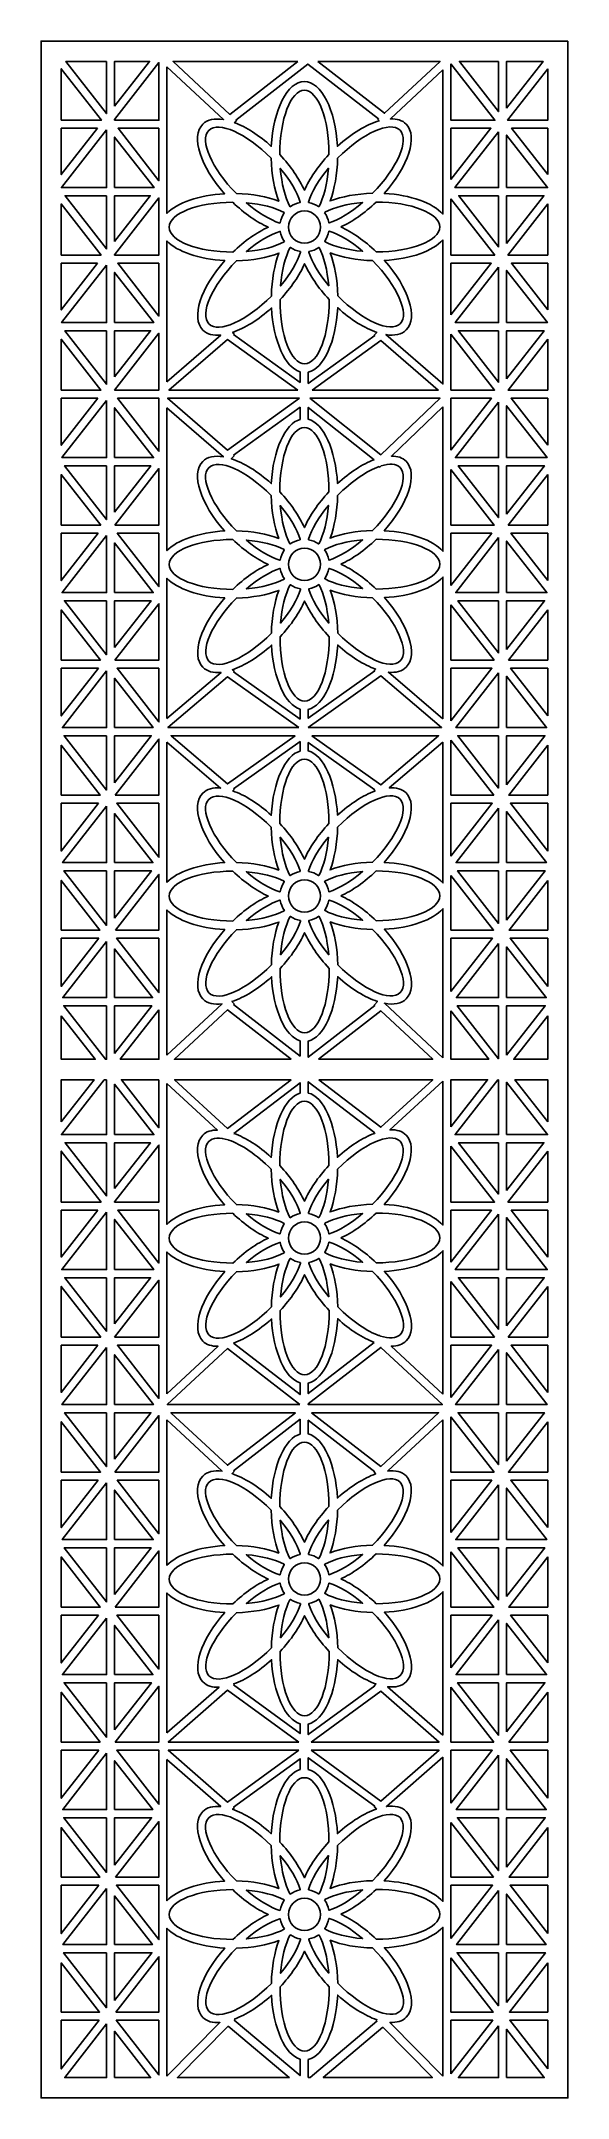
# Model space of a CAD drawing. Header units: centimetres. Extents: x -1.11 to 1.11, y -4.33 to 4.33.
import ezdxf

# ---------------------------------------------------------------- set-up
doc = ezdxf.new("R2010")
doc.units = ezdxf.units.CM
doc.header["$MEASUREMENT"] = 0
doc.layers.add('Layer 1', color=7, linetype='Continuous')

msp = doc.modelspace()

# ---------------------------------------------------------------- linework, layer by layer
at = {"layer": 'Layer 1', "color": 242}
for points, knots in [([(1.10974, 4.33143), (1.10974, 4.33143), (1.10974, -4.33142), (1.10974, -4.33142), (1.10974, -4.33142), (1.10974, -4.33142), (-1.10973, -4.33142), (-1.10973, -4.33142), (-1.10973, -4.33142), (-1.10973, -4.33142), (-1.10973, 4.33143), (-1.10973, 4.33143), (-1.10973, 4.33143), (-1.10973, 4.33143), (1.10974, 4.33143), (1.10974, 4.33143)], [0, 0, 0, 0, 0.2, 0.2, 0.2, 0.2, 0.4, 0.4, 0.4, 0.4, 0.6, 0.6, 0.6, 0.6, 1, 1, 1, 1]), ([(-0.83407, 4.24566), (-0.83407, 4.24566), (-0.83407, 4.02619), (-0.83407, 4.02619), (-0.83407, 4.02619), (-0.83407, 4.02619), (-1.0053, 4.24566), (-1.0053, 4.24566), (-1.0053, 4.24566), (-1.0053, 4.24566), (-0.83407, 4.24566), (-0.83407, 4.24566)], [0, 0, 0, 0, 0.25, 0.25, 0.25, 0.25, 0.5, 0.5, 0.5, 0.5, 1, 1, 1, 1]), ([(-0.80014, 4.05709), (-0.80014, 4.05709), (-0.80014, 4.24566), (-0.80014, 4.24566), (-0.80014, 4.24566), (-0.80014, 4.24566), (-0.65302, 4.24566), (-0.65302, 4.24566), (-0.65302, 4.24566), (-0.65302, 4.24566), (-0.80014, 4.05709), (-0.80014, 4.05709)], [0, 0, 0, 0, 0.25, 0.25, 0.25, 0.25, 0.5, 0.5, 0.5, 0.5, 1, 1, 1, 1]), ([(-0.02753, 4.24566), (-0.02753, 4.24566), (-0.31457, 4.02282), (-0.31457, 4.02282), (-0.31457, 4.02282), (-0.31457, 4.02282), (-0.55339, 4.24566), (-0.55339, 4.24566), (-0.55339, 4.24566), (-0.55339, 4.24566), (-0.02753, 4.24566), (-0.02753, 4.24566)], [0, 0, 0, 0, 0.25, 0.25, 0.25, 0.25, 0.5, 0.5, 0.5, 0.5, 1, 1, 1, 1]), ([(0.056, 4.24566), (0.056, 4.24566), (0.33713, 4.02741), (0.33713, 4.02741), (0.33713, 4.02741), (0.33713, 4.02741), (0.57104, 4.24566), (0.57104, 4.24566), (0.57104, 4.24566), (0.57104, 4.24566), (0.056, 4.24566), (0.056, 4.24566)], [0, 0, 0, 0, 0.25, 0.25, 0.25, 0.25, 0.5, 0.5, 0.5, 0.5, 1, 1, 1, 1]), ([(0.81781, 4.24566), (0.81781, 4.24566), (0.81781, 4.03446), (0.81781, 4.03446), (0.81781, 4.03446), (0.81781, 4.03446), (0.65304, 4.24566), (0.65304, 4.24566), (0.65304, 4.24566), (0.65304, 4.24566), (0.81781, 4.24566), (0.81781, 4.24566)], [0, 0, 0, 0, 0.25, 0.25, 0.25, 0.25, 0.5, 0.5, 0.5, 0.5, 1, 1, 1, 1]), ([(0.85174, 4.04882), (0.85174, 4.04882), (0.85174, 4.24566), (0.85174, 4.24566), (0.85174, 4.24566), (0.85174, 4.24566), (1.00532, 4.24566), (1.00532, 4.24566), (1.00532, 4.24566), (1.00532, 4.24566), (0.85174, 4.04882), (0.85174, 4.04882)], [0, 0, 0, 0, 0.25, 0.25, 0.25, 0.25, 0.5, 0.5, 0.5, 0.5, 1, 1, 1, 1]), ([(-1.02491, 3.99855), (-1.02491, 3.99855), (-0.85572, 3.99855), (-0.85572, 3.99855), (-0.85572, 3.99855), (-0.85572, 3.99855), (-1.02491, 4.2154), (-1.02491, 4.2154), (-1.02491, 4.2154), (-1.02491, 4.2154), (-1.02491, 3.99855), (-1.02491, 3.99855)], [0, 0, 0, 0, 0.25, 0.25, 0.25, 0.25, 0.5, 0.5, 0.5, 0.5, 1, 1, 1, 1]), ([(-0.80014, 3.99855), (-0.80014, 3.99855), (-0.80014, 4.0017), (-0.80014, 4.0017), (-0.80014, 4.0017), (-0.80014, 4.0017), (-0.61353, 4.24089), (-0.61353, 4.24089), (-0.61353, 4.24089), (-0.61353, 4.24089), (-0.61353, 3.99855), (-0.61353, 3.99855), (-0.61353, 3.99855), (-0.61353, 3.99855), (-0.80014, 3.99855), (-0.80014, 3.99855)], [0, 0, 0, 0, 0.2, 0.2, 0.2, 0.2, 0.4, 0.4, 0.4, 0.4, 0.6, 0.6, 0.6, 0.6, 1, 1, 1, 1]), ([(-0.5796, 4.22344), (-0.5796, 4.22344), (-0.34123, 4.00102), (-0.34123, 4.00102), (-0.34123, 4.00102), (-0.37829, 4.00723), (-0.40924, 4.0013), (-0.42899, 3.98133), (-0.42899, 3.98133), (-0.47996, 3.92979), (-0.43847, 3.80289), (-0.33666, 3.68866), (-0.33666, 3.68866), (-0.44528, 3.68288), (-0.53654, 3.65045), (-0.5796, 3.60576), (-0.5796, 3.60576), (-0.5796, 3.60576), (-0.5796, 4.22344), (-0.5796, 4.22344)], [0, 0, 0, 0, 0.1666667, 0.1666667, 0.1666667, 0.1666667, 0.3333333, 0.3333333, 0.3333333, 0.3333333, 0.5, 0.5, 0.5, 0.5, 0.6666667, 0.6666667, 0.6666667, 0.6666667, 1, 1, 1, 1]), ([(-0.28926, 3.99921), (-0.28926, 3.99921), (0.01424, 4.23484), (0.01424, 4.23484), (0.01424, 4.23484), (0.01424, 4.23484), (0.31183, 4.0038), (0.31183, 4.0038), (0.31183, 4.0038), (0.31183, 4.0038), (0.30919, 4.00134), (0.30919, 4.00134), (0.30919, 4.00134), (0.30919, 4.00134), (0.31437, 3.99566), (0.31437, 3.99566), (0.31437, 3.99566), (0.26079, 3.97992), (0.19809, 3.94271), (0.13884, 3.88871), (0.13884, 3.88871), (0.13086, 4.04206), (0.07151, 4.16124), (-0.00051, 4.16124), (-0.00051, 4.16124), (-0.0726, 4.16124), (-0.132, 4.04183), (-0.13988, 3.88826), (-0.13988, 3.88826), (-0.19163, 3.93536), (-0.24599, 3.96965), (-0.29459, 3.98802), (-0.29459, 3.98802), (-0.29459, 3.98802), (-0.28663, 3.99675), (-0.28663, 3.99675), (-0.28663, 3.99675), (-0.28663, 3.99675), (-0.28926, 3.99921), (-0.28926, 3.99921)], [0, 0, 0, 0, 0.0909091, 0.0909091, 0.0909091, 0.0909091, 0.1818182, 0.1818182, 0.1818182, 0.1818182, 0.2727273, 0.2727273, 0.2727273, 0.2727273, 0.3636364, 0.3636364, 0.3636364, 0.3636364, 0.4545455, 0.4545455, 0.4545455, 0.4545455, 0.5454545, 0.5454545, 0.5454545, 0.5454545, 0.6363636, 0.6363636, 0.6363636, 0.6363636, 0.7272727, 0.7272727, 0.7272727, 0.7272727, 0.8181818, 0.8181818, 0.8181818, 0.8181818, 1, 1, 1, 1]), ([(0.58307, 4.21021), (0.58307, 4.21021), (0.3621, 4.00402), (0.3621, 4.00402), (0.3621, 4.00402), (0.38957, 4.00501), (0.41249, 3.99803), (0.42827, 3.98207), (0.42827, 3.98207), (0.4792, 3.93058), (0.43783, 3.80387), (0.33624, 3.68973), (0.33624, 3.68973), (0.44804, 3.68386), (0.54153, 3.64975), (0.58307, 3.60308), (0.58307, 3.60308), (0.58307, 3.60308), (0.58307, 4.21021), (0.58307, 4.21021)], [0, 0, 0, 0, 0.1666667, 0.1666667, 0.1666667, 0.1666667, 0.3333333, 0.3333333, 0.3333333, 0.3333333, 0.5, 0.5, 0.5, 0.5, 0.6666667, 0.6666667, 0.6666667, 0.6666667, 1, 1, 1, 1]), ([(0.617, 4.23646), (0.617, 4.23646), (0.80262, 3.99855), (0.80262, 3.99855), (0.80262, 3.99855), (0.80262, 3.99855), (0.617, 3.99855), (0.617, 3.99855), (0.617, 3.99855), (0.617, 3.99855), (0.617, 4.23646), (0.617, 4.23646)], [0, 0, 0, 0, 0.25, 0.25, 0.25, 0.25, 0.5, 0.5, 0.5, 0.5, 1, 1, 1, 1]), ([(1.02492, 4.2154), (1.02492, 4.2154), (0.85574, 3.99855), (0.85574, 3.99855), (0.85574, 3.99855), (0.85574, 3.99855), (1.02492, 3.99855), (1.02492, 3.99855), (1.02492, 3.99855), (1.02492, 3.99855), (1.02492, 4.2154), (1.02492, 4.2154)], [0, 0, 0, 0, 0.25, 0.25, 0.25, 0.25, 0.5, 0.5, 0.5, 0.5, 1, 1, 1, 1]), ([(-0.10426, 3.85332), (-0.05752, 3.80393), (-0.02204, 3.7514), (-0.00052, 3.70307), (-0.00052, 3.70307), (0.02092, 3.75149), (0.0564, 3.80419), (0.10323, 3.85374), (0.10323, 3.85374), (0.10317, 4.00317), (0.05674, 4.1243), (-0.00051, 4.1243), (-0.00051, 4.1243), (-0.0578, 4.1243), (-0.10426, 4.00301), (-0.10426, 3.85344), (-0.10426, 3.85344), (-0.10426, 3.85344), (-0.10426, 3.85332), (-0.10426, 3.85332)], [0, 0, 0, 0, 0.1666667, 0.1666667, 0.1666667, 0.1666667, 0.3333333, 0.3333333, 0.3333333, 0.3333333, 0.5, 0.5, 0.5, 0.5, 0.6666667, 0.6666667, 0.6666667, 0.6666667, 1, 1, 1, 1]), ([(-0.28703, 3.68942), (-0.21944, 3.68792), (-0.15762, 3.67614), (-0.10861, 3.65736), (-0.10861, 3.65736), (-0.12731, 3.70692), (-0.13907, 3.76956), (-0.14061, 3.83808), (-0.14061, 3.83808), (-0.24514, 3.9437), (-0.36268, 3.99615), (-0.40316, 3.95521), (-0.40316, 3.95521), (-0.44367, 3.91425), (-0.3917, 3.79527), (-0.28712, 3.68951), (-0.28712, 3.68951), (-0.28712, 3.68951), (-0.28703, 3.68942), (-0.28703, 3.68942)], [0, 0, 0, 0, 0.1666667, 0.1666667, 0.1666667, 0.1666667, 0.3333333, 0.3333333, 0.3333333, 0.3333333, 0.5, 0.5, 0.5, 0.5, 0.6666667, 0.6666667, 0.6666667, 0.6666667, 1, 1, 1, 1]), ([(0.13959, 3.83853), (0.13811, 3.77018), (0.12646, 3.70767), (0.10789, 3.65811), (0.10789, 3.65811), (0.15691, 3.67702), (0.21884, 3.68891), (0.28661, 3.69046), (0.28661, 3.69046), (0.39105, 3.79617), (0.44292, 3.91502), (0.40244, 3.95596), (0.40244, 3.95596), (0.36193, 3.99692), (0.24427, 3.94437), (0.13968, 3.83861), (0.13968, 3.83861), (0.13968, 3.83861), (0.13959, 3.83853), (0.13959, 3.83853)], [0, 0, 0, 0, 0.1666667, 0.1666667, 0.1666667, 0.1666667, 0.3333333, 0.3333333, 0.3333333, 0.3333333, 0.5, 0.5, 0.5, 0.5, 0.6666667, 0.6666667, 0.6666667, 0.6666667, 1, 1, 1, 1]), ([(-0.87258, 3.96424), (-0.87258, 3.96424), (-1.02491, 3.96424), (-1.02491, 3.96424), (-1.02491, 3.96424), (-1.02491, 3.96424), (-1.02491, 3.769), (-1.02491, 3.769), (-1.02491, 3.769), (-1.02491, 3.769), (-0.87258, 3.96424), (-0.87258, 3.96424)], [0, 0, 0, 0, 0.25, 0.25, 0.25, 0.25, 0.5, 0.5, 0.5, 0.5, 1, 1, 1, 1]), ([(-0.83407, 3.95822), (-0.83407, 3.95822), (-0.83407, 3.71427), (-0.83407, 3.71427), (-0.83407, 3.71427), (-0.83407, 3.71427), (-1.0244, 3.71427), (-1.0244, 3.71427), (-1.0244, 3.71427), (-1.0244, 3.71427), (-0.83407, 3.95822), (-0.83407, 3.95822)], [0, 0, 0, 0, 0.25, 0.25, 0.25, 0.25, 0.5, 0.5, 0.5, 0.5, 1, 1, 1, 1]), ([(-0.80014, 3.71427), (-0.80014, 3.71427), (-0.80014, 3.92731), (-0.80014, 3.92731), (-0.80014, 3.92731), (-0.80014, 3.92731), (-0.63392, 3.71427), (-0.63392, 3.71427), (-0.63392, 3.71427), (-0.63392, 3.71427), (-0.80014, 3.71427), (-0.80014, 3.71427)], [0, 0, 0, 0, 0.25, 0.25, 0.25, 0.25, 0.5, 0.5, 0.5, 0.5, 1, 1, 1, 1]), ([(-0.61353, 3.96424), (-0.61353, 3.96424), (-0.78574, 3.96424), (-0.78574, 3.96424), (-0.78574, 3.96424), (-0.78574, 3.96424), (-0.61353, 3.74352), (-0.61353, 3.74352), (-0.61353, 3.74352), (-0.61353, 3.74352), (-0.61353, 3.96424), (-0.61353, 3.96424)], [0, 0, 0, 0, 0.25, 0.25, 0.25, 0.25, 0.5, 0.5, 0.5, 0.5, 1, 1, 1, 1]), ([(0.617, 3.74795), (0.617, 3.74795), (0.78575, 3.96424), (0.78575, 3.96424), (0.78575, 3.96424), (0.78575, 3.96424), (0.617, 3.96424), (0.617, 3.96424), (0.617, 3.96424), (0.617, 3.96424), (0.617, 3.74795), (0.617, 3.74795)], [0, 0, 0, 0, 0.25, 0.25, 0.25, 0.25, 0.5, 0.5, 0.5, 0.5, 1, 1, 1, 1]), ([(0.81781, 3.94994), (0.81781, 3.94994), (0.81781, 3.71427), (0.81781, 3.71427), (0.81781, 3.71427), (0.81781, 3.71427), (0.63394, 3.71427), (0.63394, 3.71427), (0.63394, 3.71427), (0.63394, 3.71427), (0.81781, 3.94994), (0.81781, 3.94994)], [0, 0, 0, 0, 0.25, 0.25, 0.25, 0.25, 0.5, 0.5, 0.5, 0.5, 1, 1, 1, 1]), ([(0.85174, 3.71427), (0.85174, 3.71427), (0.85174, 3.93558), (0.85174, 3.93558), (0.85174, 3.93558), (0.85174, 3.93558), (1.02441, 3.71427), (1.02441, 3.71427), (1.02441, 3.71427), (1.02441, 3.71427), (0.85174, 3.71427), (0.85174, 3.71427)], [0, 0, 0, 0, 0.25, 0.25, 0.25, 0.25, 0.5, 0.5, 0.5, 0.5, 1, 1, 1, 1]), ([(1.02492, 3.769), (1.02492, 3.769), (0.8726, 3.96424), (0.8726, 3.96424), (0.8726, 3.96424), (0.8726, 3.96424), (1.02492, 3.96424), (1.02492, 3.96424), (1.02492, 3.96424), (1.02492, 3.96424), (1.02492, 3.769), (1.02492, 3.769)], [0, 0, 0, 0, 0.25, 0.25, 0.25, 0.25, 0.5, 0.5, 0.5, 0.5, 1, 1, 1, 1]), ([(-0.05989, 3.63384), (-0.04774, 3.64256), (-0.03365, 3.64869), (-0.0184, 3.65146), (-0.0184, 3.65146), (-0.01822, 3.65222), (-0.01803, 3.65298), (-0.01784, 3.65375), (-0.01784, 3.65375), (-0.03066, 3.69516), (-0.06001, 3.74549), (-0.10188, 3.79556), (-0.10188, 3.79556), (-0.09641, 3.73005), (-0.08186, 3.67339), (-0.06185, 3.63502), (-0.06185, 3.63502), (-0.06119, 3.63463), (-0.06054, 3.63424), (-0.05989, 3.63384)], [0, 0, 0, 0, 0.1666667, 0.1666667, 0.1666667, 0.1666667, 0.3333333, 0.3333333, 0.3333333, 0.3333333, 0.5, 0.5, 0.5, 0.5, 0.6666667, 0.6666667, 0.6666667, 0.6666667, 1, 1, 1, 1]), ([(0.01749, 3.65162), (0.03276, 3.64899), (0.0469, 3.64299), (0.05912, 3.63439), (0.05912, 3.63439), (0.05979, 3.6348), (0.06047, 3.63522), (0.06115, 3.63562), (0.06115, 3.63562), (0.08104, 3.67407), (0.09548, 3.73064), (0.10089, 3.79598), (0.10089, 3.79598), (0.05894, 3.74575), (0.02961, 3.69528), (0.01693, 3.65384), (0.01693, 3.65384), (0.01712, 3.6531), (0.01731, 3.65235), (0.01749, 3.65162)], [0, 0, 0, 0, 0.1666667, 0.1666667, 0.1666667, 0.1666667, 0.3333333, 0.3333333, 0.3333333, 0.3333333, 0.5, 0.5, 0.5, 0.5, 0.6666667, 0.6666667, 0.6666667, 0.6666667, 1, 1, 1, 1]), ([(-1.02491, 3.42998), (-1.02491, 3.42998), (-0.85674, 3.42998), (-0.85674, 3.42998), (-0.85674, 3.42998), (-0.85674, 3.42998), (-1.02491, 3.64553), (-1.02491, 3.64553), (-1.02491, 3.64553), (-1.02491, 3.64553), (-1.02491, 3.42998), (-1.02491, 3.42998)], [0, 0, 0, 0, 0.25, 0.25, 0.25, 0.25, 0.5, 0.5, 0.5, 0.5, 1, 1, 1, 1]), ([(-0.83407, 3.67996), (-0.83407, 3.67996), (-0.83407, 3.45632), (-0.83407, 3.45632), (-0.83407, 3.45632), (-0.83407, 3.45632), (-1.00855, 3.67996), (-1.00855, 3.67996), (-1.00855, 3.67996), (-1.00855, 3.67996), (-0.83407, 3.67996), (-0.83407, 3.67996)], [0, 0, 0, 0, 0.25, 0.25, 0.25, 0.25, 0.5, 0.5, 0.5, 0.5, 1, 1, 1, 1]), ([(-0.80014, 3.48722), (-0.80014, 3.48722), (-0.80014, 3.67996), (-0.80014, 3.67996), (-0.80014, 3.67996), (-0.80014, 3.67996), (-0.64977, 3.67996), (-0.64977, 3.67996), (-0.64977, 3.67996), (-0.64977, 3.67996), (-0.80014, 3.48722), (-0.80014, 3.48722)], [0, 0, 0, 0, 0.25, 0.25, 0.25, 0.25, 0.5, 0.5, 0.5, 0.5, 1, 1, 1, 1]), ([(-0.80014, 3.42998), (-0.80014, 3.42998), (-0.80014, 3.43183), (-0.80014, 3.43183), (-0.80014, 3.43183), (-0.80014, 3.43183), (-0.61353, 3.67101), (-0.61353, 3.67101), (-0.61353, 3.67101), (-0.61353, 3.67101), (-0.61353, 3.42998), (-0.61353, 3.42998), (-0.61353, 3.42998), (-0.61353, 3.42998), (-0.80014, 3.42998), (-0.80014, 3.42998)], [0, 0, 0, 0, 0.2, 0.2, 0.2, 0.2, 0.4, 0.4, 0.4, 0.4, 0.6, 0.6, 0.6, 0.6, 1, 1, 1, 1]), ([(-0.30166, 3.44284), (-0.25281, 3.4901), (-0.20086, 3.52598), (-0.15308, 3.54774), (-0.15308, 3.54774), (-0.20096, 3.56942), (-0.25307, 3.60529), (-0.30208, 3.65265), (-0.30208, 3.65265), (-0.44985, 3.65259), (-0.56964, 3.60564), (-0.56964, 3.54775), (-0.56964, 3.54775), (-0.56964, 3.48982), (-0.44969, 3.44284), (-0.30178, 3.44284), (-0.30178, 3.44284), (-0.30178, 3.44284), (-0.30166, 3.44284), (-0.30166, 3.44284)], [0, 0, 0, 0, 0.1666667, 0.1666667, 0.1666667, 0.1666667, 0.3333333, 0.3333333, 0.3333333, 0.3333333, 0.5, 0.5, 0.5, 0.5, 0.6666667, 0.6666667, 0.6666667, 0.6666667, 1, 1, 1, 1]), ([(-0.10219, 3.56595), (-0.09959, 3.58139), (-0.09366, 3.59569), (-0.08516, 3.60805), (-0.08516, 3.60805), (-0.08556, 3.60873), (-0.08597, 3.60941), (-0.08637, 3.61009), (-0.08637, 3.61009), (-0.12439, 3.63021), (-0.18034, 3.64481), (-0.24496, 3.65028), (-0.24496, 3.65028), (-0.19528, 3.60786), (-0.14537, 3.57821), (-0.10439, 3.56538), (-0.10439, 3.56538), (-0.10366, 3.56558), (-0.10292, 3.56576), (-0.10219, 3.56595)], [0, 0, 0, 0, 0.1666667, 0.1666667, 0.1666667, 0.1666667, 0.3333333, 0.3333333, 0.3333333, 0.3333333, 0.5, 0.5, 0.5, 0.5, 0.6666667, 0.6666667, 0.6666667, 0.6666667, 1, 1, 1, 1]), ([(0.08463, 3.60884), (0.09325, 3.59656), (0.09931, 3.58231), (0.10205, 3.5669), (0.10205, 3.5669), (0.1028, 3.56672), (0.10356, 3.56653), (0.10432, 3.56633), (0.10432, 3.56633), (0.14527, 3.57929), (0.19503, 3.60896), (0.24455, 3.65129), (0.24455, 3.65129), (0.17977, 3.64577), (0.12374, 3.63105), (0.08579, 3.61082), (0.08579, 3.61082), (0.08541, 3.61015), (0.08502, 3.6095), (0.08463, 3.60884)], [0, 0, 0, 0, 0.1666667, 0.1666667, 0.1666667, 0.1666667, 0.3333333, 0.3333333, 0.3333333, 0.3333333, 0.5, 0.5, 0.5, 0.5, 0.6666667, 0.6666667, 0.6666667, 0.6666667, 1, 1, 1, 1]), ([(0.1531, 3.54882), (0.20098, 3.52713), (0.25309, 3.49124), (0.3021, 3.44389), (0.3021, 3.44389), (0.44987, 3.44395), (0.56966, 3.49091), (0.56966, 3.5488), (0.56966, 3.5488), (0.56966, 3.60673), (0.44971, 3.6537), (0.3018, 3.6537), (0.3018, 3.6537), (0.3018, 3.6537), (0.30168, 3.6537), (0.30168, 3.6537), (0.30168, 3.6537), (0.25283, 3.60644), (0.20088, 3.57058), (0.1531, 3.54882)], [0, 0, 0, 0, 0.1666667, 0.1666667, 0.1666667, 0.1666667, 0.3333333, 0.3333333, 0.3333333, 0.3333333, 0.5, 0.5, 0.5, 0.5, 0.6666667, 0.6666667, 0.6666667, 0.6666667, 1, 1, 1, 1]), ([(0.617, 3.66659), (0.617, 3.66659), (0.8016, 3.42998), (0.8016, 3.42998), (0.8016, 3.42998), (0.8016, 3.42998), (0.617, 3.42998), (0.617, 3.42998), (0.617, 3.42998), (0.617, 3.42998), (0.617, 3.66659), (0.617, 3.66659)], [0, 0, 0, 0, 0.25, 0.25, 0.25, 0.25, 0.5, 0.5, 0.5, 0.5, 1, 1, 1, 1]), ([(0.81781, 3.67996), (0.81781, 3.67996), (0.81781, 3.46459), (0.81781, 3.46459), (0.81781, 3.46459), (0.81781, 3.46459), (0.64979, 3.67996), (0.64979, 3.67996), (0.64979, 3.67996), (0.64979, 3.67996), (0.81781, 3.67996), (0.81781, 3.67996)], [0, 0, 0, 0, 0.25, 0.25, 0.25, 0.25, 0.5, 0.5, 0.5, 0.5, 1, 1, 1, 1]), ([(0.85174, 3.47895), (0.85174, 3.47895), (0.85174, 3.67996), (0.85174, 3.67996), (0.85174, 3.67996), (0.85174, 3.67996), (1.00857, 3.67996), (1.00857, 3.67996), (1.00857, 3.67996), (1.00857, 3.67996), (0.85174, 3.47895), (0.85174, 3.47895)], [0, 0, 0, 0, 0.25, 0.25, 0.25, 0.25, 0.5, 0.5, 0.5, 0.5, 1, 1, 1, 1]), ([(1.02492, 3.64553), (1.02492, 3.64553), (0.85675, 3.42998), (0.85675, 3.42998), (0.85675, 3.42998), (0.85675, 3.42998), (1.02492, 3.42998), (1.02492, 3.42998), (1.02492, 3.42998), (1.02492, 3.42998), (1.02492, 3.64553), (1.02492, 3.64553)], [0, 0, 0, 0, 0.25, 0.25, 0.25, 0.25, 0.5, 0.5, 0.5, 0.5, 1, 1, 1, 1]), ([(0.06716, 3.54827), (0.06716, 3.51078), (0.03709, 3.48037), (0.00001, 3.48037), (0.00001, 3.48037), (-0.03707, 3.48037), (-0.06714, 3.51078), (-0.06714, 3.54827), (-0.06714, 3.54827), (-0.06714, 3.58577), (-0.03707, 3.61617), (0.00001, 3.61617), (0.00001, 3.61617), (0.03709, 3.61617), (0.06716, 3.58577), (0.06716, 3.54827)], [0, 0, 0, 0, 0.2, 0.2, 0.2, 0.2, 0.4, 0.4, 0.4, 0.4, 0.6, 0.6, 0.6, 0.6, 1, 1, 1, 1]), ([(-0.5796, 2.8969), (-0.5796, 2.8969), (-0.35267, 3.09315), (-0.35267, 3.09315), (-0.35267, 3.09315), (-0.38433, 3.09006), (-0.41071, 3.09673), (-0.42825, 3.11447), (-0.42825, 3.11447), (-0.47918, 3.16597), (-0.43781, 3.29267), (-0.33622, 3.40681), (-0.33622, 3.40681), (-0.44503, 3.41253), (-0.53648, 3.44498), (-0.5796, 3.48974), (-0.5796, 3.48974), (-0.5796, 3.48974), (-0.5796, 2.8969), (-0.5796, 2.8969)], [0, 0, 0, 0, 0.1666667, 0.1666667, 0.1666667, 0.1666667, 0.3333333, 0.3333333, 0.3333333, 0.3333333, 0.5, 0.5, 0.5, 0.5, 0.6666667, 0.6666667, 0.6666667, 0.6666667, 1, 1, 1, 1]), ([(-0.08461, 3.4877), (-0.09323, 3.49999), (-0.0993, 3.51424), (-0.10204, 3.52966), (-0.10204, 3.52966), (-0.10279, 3.52984), (-0.10354, 3.53003), (-0.10429, 3.53023), (-0.10429, 3.53023), (-0.14525, 3.51727), (-0.19502, 3.48758), (-0.24454, 3.44525), (-0.24454, 3.44525), (-0.17975, 3.45077), (-0.12372, 3.46549), (-0.08578, 3.48573), (-0.08578, 3.48573), (-0.08539, 3.48639), (-0.085, 3.48705), (-0.08461, 3.4877)], [0, 0, 0, 0, 0.1666667, 0.1666667, 0.1666667, 0.1666667, 0.3333333, 0.3333333, 0.3333333, 0.3333333, 0.5, 0.5, 0.5, 0.5, 0.6666667, 0.6666667, 0.6666667, 0.6666667, 1, 1, 1, 1]), ([(0.10221, 3.53061), (0.09962, 3.51516), (0.09368, 3.50087), (0.08518, 3.4885), (0.08518, 3.4885), (0.08559, 3.48782), (0.086, 3.48714), (0.0864, 3.48645), (0.0864, 3.48645), (0.12442, 3.46633), (0.18036, 3.45173), (0.24497, 3.44626), (0.24497, 3.44626), (0.19529, 3.48868), (0.14538, 3.51834), (0.10439, 3.53117), (0.10439, 3.53117), (0.10366, 3.53098), (0.10294, 3.53079), (0.10221, 3.53061)], [0, 0, 0, 0, 0.1666667, 0.1666667, 0.1666667, 0.1666667, 0.3333333, 0.3333333, 0.3333333, 0.3333333, 0.5, 0.5, 0.5, 0.5, 0.6666667, 0.6666667, 0.6666667, 0.6666667, 1, 1, 1, 1]), ([(0.58307, 3.49451), (0.54158, 3.4479), (0.44829, 3.41382), (0.33667, 3.40789), (0.33667, 3.40789), (0.43848, 3.29366), (0.47998, 3.16676), (0.429, 3.11521), (0.429, 3.11521), (0.40953, 3.09552), (0.37916, 3.08949), (0.34278, 3.09528), (0.34278, 3.09528), (0.34278, 3.09528), (0.58307, 2.88747), (0.58307, 2.88747), (0.58307, 2.88747), (0.58307, 2.88747), (0.58307, 3.49451), (0.58307, 3.49451)], [0, 0, 0, 0, 0.1666667, 0.1666667, 0.1666667, 0.1666667, 0.3333333, 0.3333333, 0.3333333, 0.3333333, 0.5, 0.5, 0.5, 0.5, 0.6666667, 0.6666667, 0.6666667, 0.6666667, 1, 1, 1, 1]), ([(-0.87156, 3.39567), (-0.87156, 3.39567), (-1.02491, 3.39567), (-1.02491, 3.39567), (-1.02491, 3.39567), (-1.02491, 3.39567), (-1.02491, 3.19913), (-1.02491, 3.19913), (-1.02491, 3.19913), (-1.02491, 3.19913), (-0.87156, 3.39567), (-0.87156, 3.39567)], [0, 0, 0, 0, 0.25, 0.25, 0.25, 0.25, 0.5, 0.5, 0.5, 0.5, 1, 1, 1, 1]), ([(-0.83407, 3.38834), (-0.83407, 3.38834), (-0.83407, 3.1457), (-0.83407, 3.1457), (-0.83407, 3.1457), (-0.83407, 3.1457), (-1.02338, 3.1457), (-1.02338, 3.1457), (-1.02338, 3.1457), (-1.02338, 3.1457), (-0.83407, 3.38834), (-0.83407, 3.38834)], [0, 0, 0, 0, 0.25, 0.25, 0.25, 0.25, 0.5, 0.5, 0.5, 0.5, 1, 1, 1, 1]), ([(-0.61353, 3.39567), (-0.61353, 3.39567), (-0.78676, 3.39567), (-0.78676, 3.39567), (-0.78676, 3.39567), (-0.78676, 3.39567), (-0.61353, 3.17365), (-0.61353, 3.17365), (-0.61353, 3.17365), (-0.61353, 3.17365), (-0.61353, 3.39567), (-0.61353, 3.39567)], [0, 0, 0, 0, 0.25, 0.25, 0.25, 0.25, 0.5, 0.5, 0.5, 0.5, 1, 1, 1, 1]), ([(-0.13958, 3.25802), (-0.13809, 3.32636), (-0.12644, 3.38887), (-0.10787, 3.43843), (-0.10787, 3.43843), (-0.15689, 3.41952), (-0.21883, 3.40763), (-0.28659, 3.40608), (-0.28659, 3.40608), (-0.39104, 3.30038), (-0.44291, 3.18152), (-0.40243, 3.14059), (-0.40243, 3.14059), (-0.36192, 3.09962), (-0.24425, 3.15217), (-0.13966, 3.25793), (-0.13966, 3.25793), (-0.13966, 3.25793), (-0.13958, 3.25802), (-0.13958, 3.25802)], [0, 0, 0, 0, 0.1666667, 0.1666667, 0.1666667, 0.1666667, 0.3333333, 0.3333333, 0.3333333, 0.3333333, 0.5, 0.5, 0.5, 0.5, 0.6666667, 0.6666667, 0.6666667, 0.6666667, 1, 1, 1, 1]), ([(0.10427, 3.24322), (0.05753, 3.29262), (0.02206, 3.34515), (0.00053, 3.39347), (0.00053, 3.39347), (-0.02091, 3.34505), (-0.05639, 3.29236), (-0.10322, 3.24281), (-0.10322, 3.24281), (-0.10316, 3.09338), (-0.05672, 2.97224), (0.00053, 2.97224), (0.00053, 2.97224), (0.05781, 2.97224), (0.10427, 3.09354), (0.10427, 3.2431), (0.10427, 3.2431), (0.10427, 3.2431), (0.10427, 3.24322), (0.10427, 3.24322)], [0, 0, 0, 0, 0.1666667, 0.1666667, 0.1666667, 0.1666667, 0.3333333, 0.3333333, 0.3333333, 0.3333333, 0.5, 0.5, 0.5, 0.5, 0.6666667, 0.6666667, 0.6666667, 0.6666667, 1, 1, 1, 1]), ([(-0.01747, 3.44493), (-0.03274, 3.44755), (-0.04688, 3.45356), (-0.0591, 3.46215), (-0.0591, 3.46215), (-0.05978, 3.46174), (-0.06045, 3.46132), (-0.06113, 3.46092), (-0.06113, 3.46092), (-0.08102, 3.42247), (-0.09546, 3.3659), (-0.10087, 3.30056), (-0.10087, 3.30056), (-0.05892, 3.35079), (-0.0296, 3.40126), (-0.01691, 3.4427), (-0.01691, 3.4427), (-0.0171, 3.44345), (-0.01729, 3.44419), (-0.01747, 3.44493)], [0, 0, 0, 0, 0.1666667, 0.1666667, 0.1666667, 0.1666667, 0.3333333, 0.3333333, 0.3333333, 0.3333333, 0.5, 0.5, 0.5, 0.5, 0.6666667, 0.6666667, 0.6666667, 0.6666667, 1, 1, 1, 1]), ([(0.05995, 3.46273), (0.04779, 3.454), (0.03369, 3.44786), (0.01843, 3.44509), (0.01843, 3.44509), (0.01824, 3.44432), (0.01805, 3.44355), (0.01786, 3.44278), (0.01786, 3.44278), (0.03068, 3.40137), (0.06003, 3.35105), (0.1019, 3.30098), (0.1019, 3.30098), (0.09643, 3.36653), (0.08186, 3.42322), (0.06183, 3.4616), (0.06183, 3.4616), (0.0612, 3.46197), (0.06057, 3.46235), (0.05995, 3.46273)], [0, 0, 0, 0, 0.1666667, 0.1666667, 0.1666667, 0.1666667, 0.3333333, 0.3333333, 0.3333333, 0.3333333, 0.5, 0.5, 0.5, 0.5, 0.6666667, 0.6666667, 0.6666667, 0.6666667, 1, 1, 1, 1]), ([(0.28705, 3.40712), (0.21944, 3.40862), (0.15763, 3.42042), (0.10863, 3.43921), (0.10863, 3.43921), (0.12733, 3.38963), (0.13909, 3.32699), (0.14063, 3.25846), (0.14063, 3.25846), (0.24516, 3.15285), (0.3627, 3.10039), (0.40318, 3.14133), (0.40318, 3.14133), (0.44368, 3.18229), (0.39172, 3.30128), (0.28713, 3.40704), (0.28713, 3.40704), (0.28713, 3.40704), (0.28705, 3.40712), (0.28705, 3.40712)], [0, 0, 0, 0, 0.1666667, 0.1666667, 0.1666667, 0.1666667, 0.3333333, 0.3333333, 0.3333333, 0.3333333, 0.5, 0.5, 0.5, 0.5, 0.6666667, 0.6666667, 0.6666667, 0.6666667, 1, 1, 1, 1]), ([(0.617, 3.17807), (0.617, 3.17807), (0.78677, 3.39567), (0.78677, 3.39567), (0.78677, 3.39567), (0.78677, 3.39567), (0.617, 3.39567), (0.617, 3.39567), (0.617, 3.39567), (0.617, 3.39567), (0.617, 3.17807), (0.617, 3.17807)], [0, 0, 0, 0, 0.25, 0.25, 0.25, 0.25, 0.5, 0.5, 0.5, 0.5, 1, 1, 1, 1]), ([(0.81781, 3.38007), (0.81781, 3.38007), (0.81781, 3.1457), (0.81781, 3.1457), (0.81781, 3.1457), (0.81781, 3.1457), (0.63496, 3.1457), (0.63496, 3.1457), (0.63496, 3.1457), (0.63496, 3.1457), (0.81781, 3.38007), (0.81781, 3.38007)], [0, 0, 0, 0, 0.25, 0.25, 0.25, 0.25, 0.5, 0.5, 0.5, 0.5, 1, 1, 1, 1]), ([(1.02492, 3.19913), (1.02492, 3.19913), (0.87158, 3.39567), (0.87158, 3.39567), (0.87158, 3.39567), (0.87158, 3.39567), (1.02492, 3.39567), (1.02492, 3.39567), (1.02492, 3.39567), (1.02492, 3.39567), (1.02492, 3.19913), (1.02492, 3.19913)], [0, 0, 0, 0, 0.25, 0.25, 0.25, 0.25, 0.5, 0.5, 0.5, 0.5, 1, 1, 1, 1]), ([(-0.80014, 3.1457), (-0.80014, 3.1457), (-0.80014, 3.35744), (-0.80014, 3.35744), (-0.80014, 3.35744), (-0.80014, 3.35744), (-0.63494, 3.1457), (-0.63494, 3.1457), (-0.63494, 3.1457), (-0.63494, 3.1457), (-0.80014, 3.1457), (-0.80014, 3.1457)], [0, 0, 0, 0, 0.25, 0.25, 0.25, 0.25, 0.5, 0.5, 0.5, 0.5, 1, 1, 1, 1]), ([(0.85174, 3.1457), (0.85174, 3.1457), (0.85174, 3.36571), (0.85174, 3.36571), (0.85174, 3.36571), (0.85174, 3.36571), (1.02339, 3.1457), (1.02339, 3.1457), (1.02339, 3.1457), (1.02339, 3.1457), (0.85174, 3.1457), (0.85174, 3.1457)], [0, 0, 0, 0, 0.25, 0.25, 0.25, 0.25, 0.5, 0.5, 0.5, 0.5, 1, 1, 1, 1]), ([(-0.29947, 3.09623), (-0.29947, 3.09623), (-0.01827, 2.89389), (-0.01827, 2.89389), (-0.01827, 2.89389), (-0.01827, 2.89389), (-0.01827, 2.93807), (-0.01827, 2.93807), (-0.01827, 2.93807), (-0.08159, 2.95669), (-0.13155, 3.06805), (-0.13882, 3.20783), (-0.13882, 3.20783), (-0.19387, 3.15766), (-0.25189, 3.12199), (-0.30282, 3.10455), (-0.30282, 3.10455), (-0.30282, 3.10455), (-0.29686, 3.09849), (-0.29686, 3.09849), (-0.29686, 3.09849), (-0.29686, 3.09849), (-0.29947, 3.09623), (-0.29947, 3.09623)], [0, 0, 0, 0, 0.1428571, 0.1428571, 0.1428571, 0.1428571, 0.2857143, 0.2857143, 0.2857143, 0.2857143, 0.4285714, 0.4285714, 0.4285714, 0.4285714, 0.5714286, 0.5714286, 0.5714286, 0.5714286, 0.7142857, 0.7142857, 0.7142857, 0.7142857, 1, 1, 1, 1]), ([(0.29692, 3.09201), (0.29692, 3.09201), (0.01566, 2.88963), (0.01566, 2.88963), (0.01566, 2.88963), (0.01566, 2.88963), (0.01566, 2.9371), (0.01566, 2.9371), (0.01566, 2.9371), (0.08078, 2.95244), (0.13257, 3.0656), (0.1399, 3.20828), (0.1399, 3.20828), (0.19528, 3.15788), (0.25365, 3.12214), (0.30476, 3.10489), (0.30476, 3.10489), (0.30476, 3.10489), (0.29431, 3.09428), (0.29431, 3.09428), (0.29431, 3.09428), (0.29431, 3.09428), (0.29692, 3.09201), (0.29692, 3.09201)], [0, 0, 0, 0, 0.1428571, 0.1428571, 0.1428571, 0.1428571, 0.2857143, 0.2857143, 0.2857143, 0.2857143, 0.4285714, 0.4285714, 0.4285714, 0.4285714, 0.5714286, 0.5714286, 0.5714286, 0.5714286, 0.7142857, 0.7142857, 0.7142857, 0.7142857, 1, 1, 1, 1]), ([(-1.02491, 2.86142), (-1.02491, 2.86142), (-0.85776, 2.86142), (-0.85776, 2.86142), (-0.85776, 2.86142), (-0.85776, 2.86142), (-1.02491, 3.07566), (-1.02491, 3.07566), (-1.02491, 3.07566), (-1.02491, 3.07566), (-1.02491, 2.86142), (-1.02491, 2.86142)], [0, 0, 0, 0, 0.25, 0.25, 0.25, 0.25, 0.5, 0.5, 0.5, 0.5, 1, 1, 1, 1]), ([(-0.83407, 3.11139), (-0.83407, 3.11139), (-0.83407, 2.88644), (-0.83407, 2.88644), (-0.83407, 2.88644), (-0.83407, 2.88644), (-1.00957, 3.11139), (-1.00957, 3.11139), (-1.00957, 3.11139), (-1.00957, 3.11139), (-0.83407, 3.11139), (-0.83407, 3.11139)], [0, 0, 0, 0, 0.25, 0.25, 0.25, 0.25, 0.5, 0.5, 0.5, 0.5, 1, 1, 1, 1]), ([(-0.80014, 2.91735), (-0.80014, 2.91735), (-0.80014, 3.11139), (-0.80014, 3.11139), (-0.80014, 3.11139), (-0.80014, 3.11139), (-0.64875, 3.11139), (-0.64875, 3.11139), (-0.64875, 3.11139), (-0.64875, 3.11139), (-0.80014, 2.91735), (-0.80014, 2.91735)], [0, 0, 0, 0, 0.25, 0.25, 0.25, 0.25, 0.5, 0.5, 0.5, 0.5, 1, 1, 1, 1]), ([(-0.61454, 2.86668), (-0.61454, 2.86668), (-0.61353, 2.86756), (-0.61353, 2.86756), (-0.61353, 2.86756), (-0.61353, 2.86756), (-0.61353, 3.10114), (-0.61353, 3.10114), (-0.61353, 3.10114), (-0.61353, 3.10114), (-0.80014, 2.86196), (-0.80014, 2.86196), (-0.80014, 2.86196), (-0.80014, 2.86196), (-0.80014, 2.86142), (-0.80014, 2.86142), (-0.80014, 2.86142), (-0.80014, 2.86142), (-0.62121, 2.86142), (-0.62121, 2.86142), (-0.62121, 2.86142), (-0.62121, 2.86142), (-0.61353, 2.86142), (-0.61353, 2.86142), (-0.61353, 2.86142), (-0.61353, 2.86142), (-0.61353, 2.86565), (-0.61353, 2.86565), (-0.61353, 2.86565), (-0.61353, 2.86565), (-0.61454, 2.86668), (-0.61454, 2.86668)], [0, 0, 0, 0, 0.1111111, 0.1111111, 0.1111111, 0.1111111, 0.2222222, 0.2222222, 0.2222222, 0.2222222, 0.3333333, 0.3333333, 0.3333333, 0.3333333, 0.4444444, 0.4444444, 0.4444444, 0.4444444, 0.5555556, 0.5555556, 0.5555556, 0.5555556, 0.6666667, 0.6666667, 0.6666667, 0.6666667, 0.7777778, 0.7777778, 0.7777778, 0.7777778, 1, 1, 1, 1]), ([(-0.02843, 2.86142), (-0.02843, 2.86142), (-0.32458, 3.07452), (-0.32458, 3.07452), (-0.32458, 3.07452), (-0.32458, 3.07452), (-0.57099, 2.86142), (-0.57099, 2.86142), (-0.57099, 2.86142), (-0.57099, 2.86142), (-0.02843, 2.86142), (-0.02843, 2.86142)], [0, 0, 0, 0, 0.25, 0.25, 0.25, 0.25, 0.5, 0.5, 0.5, 0.5, 1, 1, 1, 1]), ([(0.03173, 2.86142), (0.03173, 2.86142), (0.32203, 3.0703), (0.32203, 3.0703), (0.32203, 3.0703), (0.32203, 3.0703), (0.56356, 2.86142), (0.56356, 2.86142), (0.56356, 2.86142), (0.56356, 2.86142), (0.03173, 2.86142), (0.03173, 2.86142)], [0, 0, 0, 0, 0.25, 0.25, 0.25, 0.25, 0.5, 0.5, 0.5, 0.5, 1, 1, 1, 1]), ([(0.617, 3.09671), (0.617, 3.09671), (0.80058, 2.86142), (0.80058, 2.86142), (0.80058, 2.86142), (0.80058, 2.86142), (0.617, 2.86142), (0.617, 2.86142), (0.617, 2.86142), (0.617, 2.86142), (0.617, 3.09671), (0.617, 3.09671)], [0, 0, 0, 0, 0.25, 0.25, 0.25, 0.25, 0.5, 0.5, 0.5, 0.5, 1, 1, 1, 1]), ([(0.81781, 3.11139), (0.81781, 3.11139), (0.81781, 2.89472), (0.81781, 2.89472), (0.81781, 2.89472), (0.81781, 2.89472), (0.64877, 3.11139), (0.64877, 3.11139), (0.64877, 3.11139), (0.64877, 3.11139), (0.81781, 3.11139), (0.81781, 3.11139)], [0, 0, 0, 0, 0.25, 0.25, 0.25, 0.25, 0.5, 0.5, 0.5, 0.5, 1, 1, 1, 1]), ([(0.85174, 2.90908), (0.85174, 2.90908), (0.85174, 3.11139), (0.85174, 3.11139), (0.85174, 3.11139), (0.85174, 3.11139), (1.00959, 3.11139), (1.00959, 3.11139), (1.00959, 3.11139), (1.00959, 3.11139), (0.85174, 2.90908), (0.85174, 2.90908)], [0, 0, 0, 0, 0.25, 0.25, 0.25, 0.25, 0.5, 0.5, 0.5, 0.5, 1, 1, 1, 1]), ([(1.02492, 3.07566), (1.02492, 3.07566), (0.85777, 2.86142), (0.85777, 2.86142), (0.85777, 2.86142), (0.85777, 2.86142), (1.02492, 2.86142), (1.02492, 2.86142), (1.02492, 2.86142), (1.02492, 2.86142), (1.02492, 3.07566), (1.02492, 3.07566)], [0, 0, 0, 0, 0.25, 0.25, 0.25, 0.25, 0.5, 0.5, 0.5, 0.5, 1, 1, 1, 1]), ([(-0.87055, 2.82711), (-0.87055, 2.82711), (-1.02491, 2.82711), (-1.02491, 2.82711), (-1.02491, 2.82711), (-1.02491, 2.82711), (-1.02491, 2.62926), (-1.02491, 2.62926), (-1.02491, 2.62926), (-1.02491, 2.62926), (-0.87055, 2.82711), (-0.87055, 2.82711)], [0, 0, 0, 0, 0.25, 0.25, 0.25, 0.25, 0.5, 0.5, 0.5, 0.5, 1, 1, 1, 1]), ([(-0.83407, 2.81847), (-0.83407, 2.81847), (-0.83407, 2.57713), (-0.83407, 2.57713), (-0.83407, 2.57713), (-0.83407, 2.57713), (-1.02236, 2.57713), (-1.02236, 2.57713), (-1.02236, 2.57713), (-1.02236, 2.57713), (-0.83407, 2.81847), (-0.83407, 2.81847)], [0, 0, 0, 0, 0.25, 0.25, 0.25, 0.25, 0.5, 0.5, 0.5, 0.5, 1, 1, 1, 1]), ([(-0.80014, 2.57713), (-0.80014, 2.57713), (-0.80014, 2.78756), (-0.80014, 2.78756), (-0.80014, 2.78756), (-0.80014, 2.78756), (-0.63596, 2.57713), (-0.63596, 2.57713), (-0.63596, 2.57713), (-0.63596, 2.57713), (-0.80014, 2.57713), (-0.80014, 2.57713)], [0, 0, 0, 0, 0.25, 0.25, 0.25, 0.25, 0.5, 0.5, 0.5, 0.5, 1, 1, 1, 1]), ([(-0.61454, 2.81658), (-0.61454, 2.81658), (-0.61353, 2.8157), (-0.61353, 2.8157), (-0.61353, 2.8157), (-0.61353, 2.8157), (-0.61353, 2.60377), (-0.61353, 2.60377), (-0.61353, 2.60377), (-0.61353, 2.60377), (-0.78777, 2.82711), (-0.78777, 2.82711), (-0.78777, 2.82711), (-0.78777, 2.82711), (-0.62121, 2.82711), (-0.62121, 2.82711), (-0.62121, 2.82711), (-0.62121, 2.82711), (-0.61353, 2.82711), (-0.61353, 2.82711), (-0.61353, 2.82711), (-0.61353, 2.82711), (-0.61353, 2.81761), (-0.61353, 2.81761), (-0.61353, 2.81761), (-0.61353, 2.81761), (-0.61454, 2.81658), (-0.61454, 2.81658)], [0, 0, 0, 0, 0.125, 0.125, 0.125, 0.125, 0.25, 0.25, 0.25, 0.25, 0.375, 0.375, 0.375, 0.375, 0.5, 0.5, 0.5, 0.5, 0.625, 0.625, 0.625, 0.625, 0.75, 0.75, 0.75, 0.75, 1, 1, 1, 1]), ([(-0.5796, 2.78636), (-0.5796, 2.78636), (-0.34176, 2.58067), (-0.34176, 2.58067), (-0.34176, 2.58067), (-0.37859, 2.58674), (-0.40933, 2.58077), (-0.42899, 2.5609), (-0.42899, 2.5609), (-0.47996, 2.50935), (-0.43847, 2.38245), (-0.33666, 2.26822), (-0.33666, 2.26822), (-0.44528, 2.26245), (-0.53654, 2.23002), (-0.5796, 2.18532), (-0.5796, 2.18532), (-0.5796, 2.18532), (-0.5796, 2.78636), (-0.5796, 2.78636)], [0, 0, 0, 0, 0.1666667, 0.1666667, 0.1666667, 0.1666667, 0.3333333, 0.3333333, 0.3333333, 0.3333333, 0.5, 0.5, 0.5, 0.5, 0.6666667, 0.6666667, 0.6666667, 0.6666667, 1, 1, 1, 1]), ([(-0.02111, 2.82711), (-0.02111, 2.82711), (-0.32458, 2.60874), (-0.32458, 2.60874), (-0.32458, 2.60874), (-0.32458, 2.60874), (-0.57708, 2.82711), (-0.57708, 2.82711), (-0.57708, 2.82711), (-0.57708, 2.82711), (-0.02111, 2.82711), (-0.02111, 2.82711)], [0, 0, 0, 0, 0.25, 0.25, 0.25, 0.25, 0.5, 0.5, 0.5, 0.5, 1, 1, 1, 1]), ([(-0.29947, 2.58703), (-0.29947, 2.58703), (-0.01827, 2.78937), (-0.01827, 2.78937), (-0.01827, 2.78937), (-0.01827, 2.78937), (-0.01827, 2.73834), (-0.01827, 2.73834), (-0.01827, 2.73834), (-0.08215, 2.72062), (-0.13266, 2.60858), (-0.13988, 2.46783), (-0.13988, 2.46783), (-0.19676, 2.51959), (-0.25678, 2.55589), (-0.30886, 2.57258), (-0.30886, 2.57258), (-0.30886, 2.57258), (-0.29686, 2.58477), (-0.29686, 2.58477), (-0.29686, 2.58477), (-0.29686, 2.58477), (-0.29947, 2.58703), (-0.29947, 2.58703)], [0, 0, 0, 0, 0.1428571, 0.1428571, 0.1428571, 0.1428571, 0.2857143, 0.2857143, 0.2857143, 0.2857143, 0.4285714, 0.4285714, 0.4285714, 0.4285714, 0.5714286, 0.5714286, 0.5714286, 0.5714286, 0.7142857, 0.7142857, 0.7142857, 0.7142857, 1, 1, 1, 1]), ([(0.29317, 2.56806), (0.29317, 2.56806), (0.01566, 2.78842), (0.01566, 2.78842), (0.01566, 2.78842), (0.01566, 2.78842), (0.01566, 2.73877), (0.01566, 2.73877), (0.01566, 2.73877), (0.08023, 2.7225), (0.13147, 2.60998), (0.13884, 2.46827), (0.13884, 2.46827), (0.19043, 2.5153), (0.24464, 2.54958), (0.29317, 2.56806)], [0, 0, 0, 0, 0.2, 0.2, 0.2, 0.2, 0.4, 0.4, 0.4, 0.4, 0.6, 0.6, 0.6, 0.6, 1, 1, 1, 1]), ([(0.02221, 2.82711), (0.02221, 2.82711), (0.32203, 2.58904), (0.32203, 2.58904), (0.32203, 2.58904), (0.32203, 2.58904), (0.57148, 2.82711), (0.57148, 2.82711), (0.57148, 2.82711), (0.57148, 2.82711), (0.02221, 2.82711), (0.02221, 2.82711)], [0, 0, 0, 0, 0.25, 0.25, 0.25, 0.25, 0.5, 0.5, 0.5, 0.5, 1, 1, 1, 1]), ([(0.58307, 2.7908), (0.58307, 2.7908), (0.36605, 2.58367), (0.36605, 2.58367), (0.36605, 2.58367), (0.39177, 2.58389), (0.41325, 2.57682), (0.42827, 2.56164), (0.42827, 2.56164), (0.4792, 2.51014), (0.43783, 2.38344), (0.33624, 2.2693), (0.33624, 2.2693), (0.44804, 2.26342), (0.54153, 2.22932), (0.58307, 2.18265), (0.58307, 2.18265), (0.58307, 2.18265), (0.58307, 2.7908), (0.58307, 2.7908)], [0, 0, 0, 0, 0.1666667, 0.1666667, 0.1666667, 0.1666667, 0.3333333, 0.3333333, 0.3333333, 0.3333333, 0.5, 0.5, 0.5, 0.5, 0.6666667, 0.6666667, 0.6666667, 0.6666667, 1, 1, 1, 1]), ([(0.617, 2.6082), (0.617, 2.6082), (0.78779, 2.82711), (0.78779, 2.82711), (0.78779, 2.82711), (0.78779, 2.82711), (0.617, 2.82711), (0.617, 2.82711), (0.617, 2.82711), (0.617, 2.82711), (0.617, 2.6082), (0.617, 2.6082)], [0, 0, 0, 0, 0.25, 0.25, 0.25, 0.25, 0.5, 0.5, 0.5, 0.5, 1, 1, 1, 1]), ([(0.81781, 2.8102), (0.81781, 2.8102), (0.81781, 2.57713), (0.81781, 2.57713), (0.81781, 2.57713), (0.81781, 2.57713), (0.63598, 2.57713), (0.63598, 2.57713), (0.63598, 2.57713), (0.63598, 2.57713), (0.81781, 2.8102), (0.81781, 2.8102)], [0, 0, 0, 0, 0.25, 0.25, 0.25, 0.25, 0.5, 0.5, 0.5, 0.5, 1, 1, 1, 1]), ([(0.85174, 2.57713), (0.85174, 2.57713), (0.85174, 2.79584), (0.85174, 2.79584), (0.85174, 2.79584), (0.85174, 2.79584), (1.02237, 2.57713), (1.02237, 2.57713), (1.02237, 2.57713), (1.02237, 2.57713), (0.85174, 2.57713), (0.85174, 2.57713)], [0, 0, 0, 0, 0.25, 0.25, 0.25, 0.25, 0.5, 0.5, 0.5, 0.5, 1, 1, 1, 1]), ([(1.02492, 2.62926), (1.02492, 2.62926), (0.87056, 2.82711), (0.87056, 2.82711), (0.87056, 2.82711), (0.87056, 2.82711), (1.02492, 2.82711), (1.02492, 2.82711), (1.02492, 2.82711), (1.02492, 2.82711), (1.02492, 2.62926), (1.02492, 2.62926)], [0, 0, 0, 0, 0.25, 0.25, 0.25, 0.25, 0.5, 0.5, 0.5, 0.5, 1, 1, 1, 1]), ([(-0.10426, 2.43289), (-0.05752, 2.38349), (-0.02204, 2.33096), (-0.00052, 2.28264), (-0.00052, 2.28264), (0.02092, 2.33106), (0.0564, 2.38375), (0.10323, 2.43331), (0.10323, 2.43331), (0.10317, 2.58274), (0.05674, 2.70387), (-0.00051, 2.70387), (-0.00051, 2.70387), (-0.0578, 2.70387), (-0.10426, 2.58257), (-0.10426, 2.43301), (-0.10426, 2.43301), (-0.10426, 2.43301), (-0.10426, 2.43289), (-0.10426, 2.43289)], [0, 0, 0, 0, 0.1666667, 0.1666667, 0.1666667, 0.1666667, 0.3333333, 0.3333333, 0.3333333, 0.3333333, 0.5, 0.5, 0.5, 0.5, 0.6666667, 0.6666667, 0.6666667, 0.6666667, 1, 1, 1, 1]), ([(-0.83407, 2.54283), (-0.83407, 2.54283), (-0.83407, 2.31657), (-0.83407, 2.31657), (-0.83407, 2.31657), (-0.83407, 2.31657), (-1.01059, 2.54283), (-1.01059, 2.54283), (-1.01059, 2.54283), (-1.01059, 2.54283), (-0.83407, 2.54283), (-0.83407, 2.54283)], [0, 0, 0, 0, 0.25, 0.25, 0.25, 0.25, 0.5, 0.5, 0.5, 0.5, 1, 1, 1, 1]), ([(-0.80014, 2.34748), (-0.80014, 2.34748), (-0.80014, 2.54283), (-0.80014, 2.54283), (-0.80014, 2.54283), (-0.80014, 2.54283), (-0.64773, 2.54283), (-0.64773, 2.54283), (-0.64773, 2.54283), (-0.64773, 2.54283), (-0.80014, 2.34748), (-0.80014, 2.34748)], [0, 0, 0, 0, 0.25, 0.25, 0.25, 0.25, 0.5, 0.5, 0.5, 0.5, 1, 1, 1, 1]), ([(-0.79954, 2.29285), (-0.79954, 2.29285), (-0.61353, 2.29285), (-0.61353, 2.29285), (-0.61353, 2.29285), (-0.61353, 2.29285), (-0.61353, 2.53127), (-0.61353, 2.53127), (-0.61353, 2.53127), (-0.61353, 2.53127), (-0.79954, 2.29285), (-0.79954, 2.29285)], [0, 0, 0, 0, 0.25, 0.25, 0.25, 0.25, 0.5, 0.5, 0.5, 0.5, 1, 1, 1, 1]), ([(-0.28703, 2.26899), (-0.21944, 2.26748), (-0.15762, 2.2557), (-0.10861, 2.23692), (-0.10861, 2.23692), (-0.12731, 2.28649), (-0.13907, 2.34912), (-0.14061, 2.41765), (-0.14061, 2.41765), (-0.24514, 2.52326), (-0.36268, 2.57572), (-0.40316, 2.53478), (-0.40316, 2.53478), (-0.44367, 2.49382), (-0.3917, 2.37483), (-0.28712, 2.26907), (-0.28712, 2.26907), (-0.28712, 2.26907), (-0.28703, 2.26899), (-0.28703, 2.26899)], [0, 0, 0, 0, 0.1666667, 0.1666667, 0.1666667, 0.1666667, 0.3333333, 0.3333333, 0.3333333, 0.3333333, 0.5, 0.5, 0.5, 0.5, 0.6666667, 0.6666667, 0.6666667, 0.6666667, 1, 1, 1, 1]), ([(0.32285, 2.54245), (0.32285, 2.54245), (0.31713, 2.53699), (0.31713, 2.53699), (0.31713, 2.53699), (0.31713, 2.53699), (0.31469, 2.53973), (0.31469, 2.53973), (0.31469, 2.53973), (0.26326, 2.52152), (0.19935, 2.47851), (0.13968, 2.41818), (0.13968, 2.41818), (0.13968, 2.41818), (0.13959, 2.41809), (0.13959, 2.41809), (0.13959, 2.41809), (0.13811, 2.34975), (0.12646, 2.28724), (0.10789, 2.23768), (0.10789, 2.23768), (0.15691, 2.25659), (0.21884, 2.26848), (0.28661, 2.27003), (0.28661, 2.27003), (0.39105, 2.37573), (0.44292, 2.49459), (0.40244, 2.53552), (0.40244, 2.53552), (0.38628, 2.55186), (0.35784, 2.55331), (0.32285, 2.54245)], [0, 0, 0, 0, 0.1111111, 0.1111111, 0.1111111, 0.1111111, 0.2222222, 0.2222222, 0.2222222, 0.2222222, 0.3333333, 0.3333333, 0.3333333, 0.3333333, 0.4444444, 0.4444444, 0.4444444, 0.4444444, 0.5555556, 0.5555556, 0.5555556, 0.5555556, 0.6666667, 0.6666667, 0.6666667, 0.6666667, 0.7777778, 0.7777778, 0.7777778, 0.7777778, 1, 1, 1, 1]), ([(0.617, 2.52684), (0.617, 2.52684), (0.79956, 2.29285), (0.79956, 2.29285), (0.79956, 2.29285), (0.79956, 2.29285), (0.617, 2.29285), (0.617, 2.29285), (0.617, 2.29285), (0.617, 2.29285), (0.617, 2.52684), (0.617, 2.52684)], [0, 0, 0, 0, 0.25, 0.25, 0.25, 0.25, 0.5, 0.5, 0.5, 0.5, 1, 1, 1, 1]), ([(0.81781, 2.54283), (0.81781, 2.54283), (0.81781, 2.32484), (0.81781, 2.32484), (0.81781, 2.32484), (0.81781, 2.32484), (0.64775, 2.54283), (0.64775, 2.54283), (0.64775, 2.54283), (0.64775, 2.54283), (0.81781, 2.54283), (0.81781, 2.54283)], [0, 0, 0, 0, 0.25, 0.25, 0.25, 0.25, 0.5, 0.5, 0.5, 0.5, 1, 1, 1, 1]), ([(0.85174, 2.33921), (0.85174, 2.33921), (0.85174, 2.54283), (0.85174, 2.54283), (0.85174, 2.54283), (0.85174, 2.54283), (1.01061, 2.54283), (1.01061, 2.54283), (1.01061, 2.54283), (1.01061, 2.54283), (0.85174, 2.33921), (0.85174, 2.33921)], [0, 0, 0, 0, 0.25, 0.25, 0.25, 0.25, 0.5, 0.5, 0.5, 0.5, 1, 1, 1, 1]), ([(-1.02491, 2.29285), (-1.02491, 2.29285), (-0.85878, 2.29285), (-0.85878, 2.29285), (-0.85878, 2.29285), (-0.85878, 2.29285), (-1.02491, 2.50579), (-1.02491, 2.50579), (-1.02491, 2.50579), (-1.02491, 2.50579), (-1.02491, 2.29285), (-1.02491, 2.29285)], [0, 0, 0, 0, 0.25, 0.25, 0.25, 0.25, 0.5, 0.5, 0.5, 0.5, 1, 1, 1, 1]), ([(1.02492, 2.50579), (1.02492, 2.50579), (0.85879, 2.29285), (0.85879, 2.29285), (0.85879, 2.29285), (0.85879, 2.29285), (1.02492, 2.29285), (1.02492, 2.29285), (1.02492, 2.29285), (1.02492, 2.29285), (1.02492, 2.50579), (1.02492, 2.50579)], [0, 0, 0, 0, 0.25, 0.25, 0.25, 0.25, 0.5, 0.5, 0.5, 0.5, 1, 1, 1, 1]), ([(-0.05989, 2.21341), (-0.04774, 2.22212), (-0.03365, 2.22826), (-0.0184, 2.23102), (-0.0184, 2.23102), (-0.01822, 2.23179), (-0.01803, 2.23255), (-0.01784, 2.23331), (-0.01784, 2.23331), (-0.03066, 2.27472), (-0.06001, 2.32505), (-0.10188, 2.37512), (-0.10188, 2.37512), (-0.09641, 2.30961), (-0.08186, 2.25296), (-0.06185, 2.21458), (-0.06185, 2.21458), (-0.06119, 2.21419), (-0.06054, 2.2138), (-0.05989, 2.21341)], [0, 0, 0, 0, 0.1666667, 0.1666667, 0.1666667, 0.1666667, 0.3333333, 0.3333333, 0.3333333, 0.3333333, 0.5, 0.5, 0.5, 0.5, 0.6666667, 0.6666667, 0.6666667, 0.6666667, 1, 1, 1, 1]), ([(0.01749, 2.23118), (0.03276, 2.22856), (0.0469, 2.22255), (0.05912, 2.21396), (0.05912, 2.21396), (0.05979, 2.21437), (0.06047, 2.21478), (0.06115, 2.21519), (0.06115, 2.21519), (0.08104, 2.25364), (0.09548, 2.31021), (0.10089, 2.37555), (0.10089, 2.37555), (0.05894, 2.32531), (0.02961, 2.27485), (0.01693, 2.2334), (0.01693, 2.2334), (0.01712, 2.23266), (0.01731, 2.23192), (0.01749, 2.23118)], [0, 0, 0, 0, 0.1666667, 0.1666667, 0.1666667, 0.1666667, 0.3333333, 0.3333333, 0.3333333, 0.3333333, 0.5, 0.5, 0.5, 0.5, 0.6666667, 0.6666667, 0.6666667, 0.6666667, 1, 1, 1, 1]), ([(-0.86953, 2.25854), (-0.86953, 2.25854), (-1.02491, 2.25854), (-1.02491, 2.25854), (-1.02491, 2.25854), (-1.02491, 2.25854), (-1.02491, 2.05938), (-1.02491, 2.05938), (-1.02491, 2.05938), (-1.02491, 2.05938), (-0.86953, 2.25854), (-0.86953, 2.25854)], [0, 0, 0, 0, 0.25, 0.25, 0.25, 0.25, 0.5, 0.5, 0.5, 0.5, 1, 1, 1, 1]), ([(-0.61353, 2.25854), (-0.61353, 2.25854), (-0.78879, 2.25854), (-0.78879, 2.25854), (-0.78879, 2.25854), (-0.78879, 2.25854), (-0.61353, 2.0339), (-0.61353, 2.0339), (-0.61353, 2.0339), (-0.61353, 2.0339), (-0.61353, 2.25854), (-0.61353, 2.25854)], [0, 0, 0, 0, 0.25, 0.25, 0.25, 0.25, 0.5, 0.5, 0.5, 0.5, 1, 1, 1, 1]), ([(0.617, 2.03833), (0.617, 2.03833), (0.78881, 2.25854), (0.78881, 2.25854), (0.78881, 2.25854), (0.78881, 2.25854), (0.617, 2.25854), (0.617, 2.25854), (0.617, 2.25854), (0.617, 2.25854), (0.617, 2.03833), (0.617, 2.03833)], [0, 0, 0, 0, 0.25, 0.25, 0.25, 0.25, 0.5, 0.5, 0.5, 0.5, 1, 1, 1, 1]), ([(1.02492, 2.05938), (1.02492, 2.05938), (0.86954, 2.25854), (0.86954, 2.25854), (0.86954, 2.25854), (0.86954, 2.25854), (1.02492, 2.25854), (1.02492, 2.25854), (1.02492, 2.25854), (1.02492, 2.25854), (1.02492, 2.05938), (1.02492, 2.05938)], [0, 0, 0, 0, 0.25, 0.25, 0.25, 0.25, 0.5, 0.5, 0.5, 0.5, 1, 1, 1, 1]), ([(-0.83407, 2.2486), (-0.83407, 2.2486), (-0.83407, 2.00857), (-0.83407, 2.00857), (-0.83407, 2.00857), (-0.83407, 2.00857), (-1.02134, 2.00857), (-1.02134, 2.00857), (-1.02134, 2.00857), (-1.02134, 2.00857), (-0.83407, 2.2486), (-0.83407, 2.2486)], [0, 0, 0, 0, 0.25, 0.25, 0.25, 0.25, 0.5, 0.5, 0.5, 0.5, 1, 1, 1, 1]), ([(-0.80014, 2.00857), (-0.80014, 2.00857), (-0.80014, 2.21769), (-0.80014, 2.21769), (-0.80014, 2.21769), (-0.80014, 2.21769), (-0.63698, 2.00857), (-0.63698, 2.00857), (-0.63698, 2.00857), (-0.63698, 2.00857), (-0.80014, 2.00857), (-0.80014, 2.00857)], [0, 0, 0, 0, 0.25, 0.25, 0.25, 0.25, 0.5, 0.5, 0.5, 0.5, 1, 1, 1, 1]), ([(-0.30166, 2.02241), (-0.25281, 2.06967), (-0.20086, 2.10554), (-0.15308, 2.12731), (-0.15308, 2.12731), (-0.20096, 2.14898), (-0.25307, 2.18486), (-0.30208, 2.23222), (-0.30208, 2.23222), (-0.44985, 2.23216), (-0.56964, 2.1852), (-0.56964, 2.12731), (-0.56964, 2.12731), (-0.56964, 2.06938), (-0.44969, 2.02241), (-0.30178, 2.02241), (-0.30178, 2.02241), (-0.30178, 2.02241), (-0.30166, 2.02241), (-0.30166, 2.02241)], [0, 0, 0, 0, 0.1666667, 0.1666667, 0.1666667, 0.1666667, 0.3333333, 0.3333333, 0.3333333, 0.3333333, 0.5, 0.5, 0.5, 0.5, 0.6666667, 0.6666667, 0.6666667, 0.6666667, 1, 1, 1, 1]), ([(-0.10219, 2.14551), (-0.09959, 2.16096), (-0.09366, 2.17526), (-0.08516, 2.18762), (-0.08516, 2.18762), (-0.08556, 2.18829), (-0.08597, 2.18897), (-0.08637, 2.18966), (-0.08637, 2.18966), (-0.12439, 2.20978), (-0.18034, 2.22437), (-0.24496, 2.22985), (-0.24496, 2.22985), (-0.19528, 2.18743), (-0.14537, 2.15777), (-0.10439, 2.14495), (-0.10439, 2.14495), (-0.10366, 2.14514), (-0.10292, 2.14533), (-0.10219, 2.14551)], [0, 0, 0, 0, 0.1666667, 0.1666667, 0.1666667, 0.1666667, 0.3333333, 0.3333333, 0.3333333, 0.3333333, 0.5, 0.5, 0.5, 0.5, 0.6666667, 0.6666667, 0.6666667, 0.6666667, 1, 1, 1, 1]), ([(0.06716, 2.12784), (0.06716, 2.09034), (0.03709, 2.05994), (0.00001, 2.05994), (0.00001, 2.05994), (-0.03707, 2.05994), (-0.06714, 2.09034), (-0.06714, 2.12784), (-0.06714, 2.12784), (-0.06714, 2.16533), (-0.03707, 2.19574), (0.00001, 2.19574), (0.00001, 2.19574), (0.03709, 2.19574), (0.06716, 2.16533), (0.06716, 2.12784)], [0, 0, 0, 0, 0.2, 0.2, 0.2, 0.2, 0.4, 0.4, 0.4, 0.4, 0.6, 0.6, 0.6, 0.6, 1, 1, 1, 1]), ([(0.08463, 2.18841), (0.09325, 2.17612), (0.09931, 2.16188), (0.10205, 2.14647), (0.10205, 2.14647), (0.1028, 2.14628), (0.10356, 2.14609), (0.10432, 2.1459), (0.10432, 2.1459), (0.14527, 2.15886), (0.19503, 2.18852), (0.24455, 2.23086), (0.24455, 2.23086), (0.17977, 2.22533), (0.12374, 2.21062), (0.08579, 2.19038), (0.08579, 2.19038), (0.08541, 2.18972), (0.08502, 2.18906), (0.08463, 2.18841)], [0, 0, 0, 0, 0.1666667, 0.1666667, 0.1666667, 0.1666667, 0.3333333, 0.3333333, 0.3333333, 0.3333333, 0.5, 0.5, 0.5, 0.5, 0.6666667, 0.6666667, 0.6666667, 0.6666667, 1, 1, 1, 1]), ([(0.1531, 2.12838), (0.20098, 2.1067), (0.25309, 2.07081), (0.3021, 2.02346), (0.3021, 2.02346), (0.44987, 2.02352), (0.56966, 2.07047), (0.56966, 2.12836), (0.56966, 2.12836), (0.56966, 2.18629), (0.44971, 2.23327), (0.3018, 2.23327), (0.3018, 2.23327), (0.3018, 2.23327), (0.30168, 2.23327), (0.30168, 2.23327), (0.30168, 2.23327), (0.25283, 2.186), (0.20088, 2.15014), (0.1531, 2.12838)], [0, 0, 0, 0, 0.1666667, 0.1666667, 0.1666667, 0.1666667, 0.3333333, 0.3333333, 0.3333333, 0.3333333, 0.5, 0.5, 0.5, 0.5, 0.6666667, 0.6666667, 0.6666667, 0.6666667, 1, 1, 1, 1]), ([(0.81781, 2.24033), (0.81781, 2.24033), (0.81781, 2.00857), (0.81781, 2.00857), (0.81781, 2.00857), (0.81781, 2.00857), (0.637, 2.00857), (0.637, 2.00857), (0.637, 2.00857), (0.637, 2.00857), (0.81781, 2.24033), (0.81781, 2.24033)], [0, 0, 0, 0, 0.25, 0.25, 0.25, 0.25, 0.5, 0.5, 0.5, 0.5, 1, 1, 1, 1]), ([(0.85174, 2.00857), (0.85174, 2.00857), (0.85174, 2.22597), (0.85174, 2.22597), (0.85174, 2.22597), (0.85174, 2.22597), (1.02135, 2.00857), (1.02135, 2.00857), (1.02135, 2.00857), (1.02135, 2.00857), (0.85174, 2.00857), (0.85174, 2.00857)], [0, 0, 0, 0, 0.25, 0.25, 0.25, 0.25, 0.5, 0.5, 0.5, 0.5, 1, 1, 1, 1]), ([(-0.08461, 2.06727), (-0.09323, 2.07956), (-0.0993, 2.09381), (-0.10204, 2.10923), (-0.10204, 2.10923), (-0.10279, 2.10941), (-0.10354, 2.1096), (-0.10429, 2.10979), (-0.10429, 2.10979), (-0.14525, 2.09683), (-0.19502, 2.06715), (-0.24454, 2.02481), (-0.24454, 2.02481), (-0.17975, 2.03034), (-0.12372, 2.04505), (-0.08578, 2.06529), (-0.08578, 2.06529), (-0.08539, 2.06595), (-0.085, 2.06661), (-0.08461, 2.06727)], [0, 0, 0, 0, 0.1666667, 0.1666667, 0.1666667, 0.1666667, 0.3333333, 0.3333333, 0.3333333, 0.3333333, 0.5, 0.5, 0.5, 0.5, 0.6666667, 0.6666667, 0.6666667, 0.6666667, 1, 1, 1, 1]), ([(0.10221, 2.11018), (0.09962, 2.09473), (0.09368, 2.08043), (0.08518, 2.06807), (0.08518, 2.06807), (0.08559, 2.06739), (0.086, 2.0667), (0.0864, 2.06601), (0.0864, 2.06601), (0.12442, 2.0459), (0.18036, 2.03129), (0.24497, 2.02582), (0.24497, 2.02582), (0.19529, 2.06824), (0.14538, 2.09791), (0.10439, 2.11074), (0.10439, 2.11074), (0.10366, 2.11055), (0.10294, 2.11036), (0.10221, 2.11018)], [0, 0, 0, 0, 0.1666667, 0.1666667, 0.1666667, 0.1666667, 0.3333333, 0.3333333, 0.3333333, 0.3333333, 0.5, 0.5, 0.5, 0.5, 0.6666667, 0.6666667, 0.6666667, 0.6666667, 1, 1, 1, 1]), ([(-0.5796, 1.47865), (-0.5796, 1.47865), (-0.35179, 1.67282), (-0.35179, 1.67282), (-0.35179, 1.67282), (-0.38383, 1.66952), (-0.41054, 1.67613), (-0.42825, 1.69404), (-0.42825, 1.69404), (-0.47918, 1.74553), (-0.43781, 1.87224), (-0.33622, 1.98638), (-0.33622, 1.98638), (-0.44503, 1.99209), (-0.53648, 2.02455), (-0.5796, 2.0693), (-0.5796, 2.0693), (-0.5796, 2.0693), (-0.5796, 1.47865), (-0.5796, 1.47865)], [0, 0, 0, 0, 0.1666667, 0.1666667, 0.1666667, 0.1666667, 0.3333333, 0.3333333, 0.3333333, 0.3333333, 0.5, 0.5, 0.5, 0.5, 0.6666667, 0.6666667, 0.6666667, 0.6666667, 1, 1, 1, 1]), ([(-0.13958, 1.83758), (-0.13809, 1.90593), (-0.12644, 1.96844), (-0.10787, 2.018), (-0.10787, 2.018), (-0.15689, 1.99909), (-0.21883, 1.9872), (-0.28659, 1.98565), (-0.28659, 1.98565), (-0.39104, 1.87994), (-0.44291, 1.76109), (-0.40243, 1.72015), (-0.40243, 1.72015), (-0.36192, 1.67919), (-0.24425, 1.73174), (-0.13966, 1.8375), (-0.13966, 1.8375), (-0.13966, 1.8375), (-0.13958, 1.83758), (-0.13958, 1.83758)], [0, 0, 0, 0, 0.1666667, 0.1666667, 0.1666667, 0.1666667, 0.3333333, 0.3333333, 0.3333333, 0.3333333, 0.5, 0.5, 0.5, 0.5, 0.6666667, 0.6666667, 0.6666667, 0.6666667, 1, 1, 1, 1]), ([(-0.01747, 2.02449), (-0.03274, 2.02712), (-0.04688, 2.03312), (-0.0591, 2.04172), (-0.0591, 2.04172), (-0.05978, 2.0413), (-0.06045, 2.04089), (-0.06113, 2.04048), (-0.06113, 2.04048), (-0.08102, 2.00204), (-0.09546, 1.94546), (-0.10087, 1.88013), (-0.10087, 1.88013), (-0.05892, 1.93036), (-0.0296, 1.98083), (-0.01691, 2.02227), (-0.01691, 2.02227), (-0.0171, 2.02301), (-0.01729, 2.02376), (-0.01747, 2.02449)], [0, 0, 0, 0, 0.1666667, 0.1666667, 0.1666667, 0.1666667, 0.3333333, 0.3333333, 0.3333333, 0.3333333, 0.5, 0.5, 0.5, 0.5, 0.6666667, 0.6666667, 0.6666667, 0.6666667, 1, 1, 1, 1]), ([(0.05995, 2.0423), (0.04779, 2.03357), (0.03369, 2.02742), (0.01843, 2.02465), (0.01843, 2.02465), (0.01824, 2.02389), (0.01805, 2.02312), (0.01786, 2.02235), (0.01786, 2.02235), (0.03068, 1.98094), (0.06003, 1.93062), (0.1019, 1.88055), (0.1019, 1.88055), (0.09643, 1.9461), (0.08186, 2.00279), (0.06183, 2.04116), (0.06183, 2.04116), (0.0612, 2.04154), (0.06057, 2.04192), (0.05995, 2.0423)], [0, 0, 0, 0, 0.1666667, 0.1666667, 0.1666667, 0.1666667, 0.3333333, 0.3333333, 0.3333333, 0.3333333, 0.5, 0.5, 0.5, 0.5, 0.6666667, 0.6666667, 0.6666667, 0.6666667, 1, 1, 1, 1]), ([(0.28705, 1.98669), (0.21944, 1.98819), (0.15763, 1.99998), (0.10863, 2.01877), (0.10863, 2.01877), (0.12733, 1.9692), (0.13909, 1.90656), (0.14063, 1.83803), (0.14063, 1.83803), (0.24516, 1.73241), (0.3627, 1.67996), (0.40318, 1.7209), (0.40318, 1.7209), (0.44368, 1.76186), (0.39172, 1.88084), (0.28713, 1.9866), (0.28713, 1.9866), (0.28713, 1.9866), (0.28705, 1.98669), (0.28705, 1.98669)], [0, 0, 0, 0, 0.1666667, 0.1666667, 0.1666667, 0.1666667, 0.3333333, 0.3333333, 0.3333333, 0.3333333, 0.5, 0.5, 0.5, 0.5, 0.6666667, 0.6666667, 0.6666667, 0.6666667, 1, 1, 1, 1]), ([(0.58307, 1.47768), (0.58307, 1.47768), (0.35334, 1.67347), (0.35334, 1.67347), (0.35334, 1.67347), (0.38503, 1.67036), (0.41144, 1.67702), (0.429, 1.69478), (0.429, 1.69478), (0.47998, 1.74632), (0.43848, 1.87322), (0.33667, 1.98745), (0.33667, 1.98745), (0.44829, 1.99339), (0.54158, 2.02747), (0.58307, 2.07408), (0.58307, 2.07408), (0.58307, 2.07408), (0.58307, 1.47768), (0.58307, 1.47768)], [0, 0, 0, 0, 0.1666667, 0.1666667, 0.1666667, 0.1666667, 0.3333333, 0.3333333, 0.3333333, 0.3333333, 0.5, 0.5, 0.5, 0.5, 0.6666667, 0.6666667, 0.6666667, 0.6666667, 1, 1, 1, 1]), ([(-1.02491, 1.72429), (-1.02491, 1.72429), (-0.8598, 1.72429), (-0.8598, 1.72429), (-0.8598, 1.72429), (-0.8598, 1.72429), (-1.02491, 1.93592), (-1.02491, 1.93592), (-1.02491, 1.93592), (-1.02491, 1.93592), (-1.02491, 1.72429), (-1.02491, 1.72429)], [0, 0, 0, 0, 0.25, 0.25, 0.25, 0.25, 0.5, 0.5, 0.5, 0.5, 1, 1, 1, 1]), ([(-0.83407, 1.97426), (-0.83407, 1.97426), (-0.83407, 1.7467), (-0.83407, 1.7467), (-0.83407, 1.7467), (-0.83407, 1.7467), (-1.01161, 1.97426), (-1.01161, 1.97426), (-1.01161, 1.97426), (-1.01161, 1.97426), (-0.83407, 1.97426), (-0.83407, 1.97426)], [0, 0, 0, 0, 0.25, 0.25, 0.25, 0.25, 0.5, 0.5, 0.5, 0.5, 1, 1, 1, 1]), ([(-0.80014, 1.77761), (-0.80014, 1.77761), (-0.80014, 1.97426), (-0.80014, 1.97426), (-0.80014, 1.97426), (-0.80014, 1.97426), (-0.64671, 1.97426), (-0.64671, 1.97426), (-0.64671, 1.97426), (-0.64671, 1.97426), (-0.80014, 1.77761), (-0.80014, 1.77761)], [0, 0, 0, 0, 0.25, 0.25, 0.25, 0.25, 0.5, 0.5, 0.5, 0.5, 1, 1, 1, 1]), ([(-0.79852, 1.72429), (-0.79852, 1.72429), (-0.61353, 1.72429), (-0.61353, 1.72429), (-0.61353, 1.72429), (-0.61353, 1.72429), (-0.61353, 1.9614), (-0.61353, 1.9614), (-0.61353, 1.9614), (-0.61353, 1.9614), (-0.79852, 1.72429), (-0.79852, 1.72429)], [0, 0, 0, 0, 0.25, 0.25, 0.25, 0.25, 0.5, 0.5, 0.5, 0.5, 1, 1, 1, 1]), ([(0.10427, 1.82279), (0.05753, 1.87218), (0.02206, 1.92471), (0.00053, 1.97303), (0.00053, 1.97303), (-0.02091, 1.92462), (-0.05639, 1.87192), (-0.10322, 1.82237), (-0.10322, 1.82237), (-0.10316, 1.67294), (-0.05672, 1.55181), (0.00053, 1.55181), (0.00053, 1.55181), (0.05781, 1.55181), (0.10427, 1.6731), (0.10427, 1.82267), (0.10427, 1.82267), (0.10427, 1.82267), (0.10427, 1.82279), (0.10427, 1.82279)], [0, 0, 0, 0, 0.1666667, 0.1666667, 0.1666667, 0.1666667, 0.3333333, 0.3333333, 0.3333333, 0.3333333, 0.5, 0.5, 0.5, 0.5, 0.6666667, 0.6666667, 0.6666667, 0.6666667, 1, 1, 1, 1]), ([(0.617, 1.95697), (0.617, 1.95697), (0.79854, 1.72429), (0.79854, 1.72429), (0.79854, 1.72429), (0.79854, 1.72429), (0.617, 1.72429), (0.617, 1.72429), (0.617, 1.72429), (0.617, 1.72429), (0.617, 1.95697), (0.617, 1.95697)], [0, 0, 0, 0, 0.25, 0.25, 0.25, 0.25, 0.5, 0.5, 0.5, 0.5, 1, 1, 1, 1]), ([(0.81781, 1.97426), (0.81781, 1.97426), (0.81781, 1.75497), (0.81781, 1.75497), (0.81781, 1.75497), (0.81781, 1.75497), (0.64673, 1.97426), (0.64673, 1.97426), (0.64673, 1.97426), (0.64673, 1.97426), (0.81781, 1.97426), (0.81781, 1.97426)], [0, 0, 0, 0, 0.25, 0.25, 0.25, 0.25, 0.5, 0.5, 0.5, 0.5, 1, 1, 1, 1]), ([(0.85174, 1.76933), (0.85174, 1.76933), (0.85174, 1.97426), (0.85174, 1.97426), (0.85174, 1.97426), (0.85174, 1.97426), (1.01162, 1.97426), (1.01162, 1.97426), (1.01162, 1.97426), (1.01162, 1.97426), (0.85174, 1.76933), (0.85174, 1.76933)], [0, 0, 0, 0, 0.25, 0.25, 0.25, 0.25, 0.5, 0.5, 0.5, 0.5, 1, 1, 1, 1]), ([(1.02492, 1.93592), (1.02492, 1.93592), (0.85981, 1.72429), (0.85981, 1.72429), (0.85981, 1.72429), (0.85981, 1.72429), (1.02492, 1.72429), (1.02492, 1.72429), (1.02492, 1.72429), (1.02492, 1.72429), (1.02492, 1.93592), (1.02492, 1.93592)], [0, 0, 0, 0, 0.25, 0.25, 0.25, 0.25, 0.5, 0.5, 0.5, 0.5, 1, 1, 1, 1]), ([(-0.29947, 1.6751), (-0.29947, 1.6751), (-0.01827, 1.47569), (-0.01827, 1.47569), (-0.01827, 1.47569), (-0.01827, 1.47569), (-0.01827, 1.51763), (-0.01827, 1.51763), (-0.01827, 1.51763), (-0.08159, 1.53626), (-0.13155, 1.64762), (-0.13882, 1.7874), (-0.13882, 1.7874), (-0.19409, 1.73703), (-0.25236, 1.70127), (-0.30344, 1.68391), (-0.30344, 1.68391), (-0.30344, 1.68391), (-0.29686, 1.67732), (-0.29686, 1.67732), (-0.29686, 1.67732), (-0.29686, 1.67732), (-0.29947, 1.6751), (-0.29947, 1.6751)], [0, 0, 0, 0, 0.1428571, 0.1428571, 0.1428571, 0.1428571, 0.2857143, 0.2857143, 0.2857143, 0.2857143, 0.4285714, 0.4285714, 0.4285714, 0.4285714, 0.5714286, 0.5714286, 0.5714286, 0.5714286, 0.7142857, 0.7142857, 0.7142857, 0.7142857, 1, 1, 1, 1]), ([(0.29692, 1.67925), (0.29692, 1.67925), (0.01566, 1.4798), (0.01566, 1.4798), (0.01566, 1.4798), (0.01566, 1.4798), (0.01566, 1.51667), (0.01566, 1.51667), (0.01566, 1.51667), (0.08078, 1.532), (0.13257, 1.64517), (0.1399, 1.78785), (0.1399, 1.78785), (0.19329, 1.73926), (0.24945, 1.7043), (0.29921, 1.68639), (0.29921, 1.68639), (0.29921, 1.68639), (0.29431, 1.68148), (0.29431, 1.68148), (0.29431, 1.68148), (0.29431, 1.68148), (0.29692, 1.67925), (0.29692, 1.67925)], [0, 0, 0, 0, 0.1428571, 0.1428571, 0.1428571, 0.1428571, 0.2857143, 0.2857143, 0.2857143, 0.2857143, 0.4285714, 0.4285714, 0.4285714, 0.4285714, 0.5714286, 0.5714286, 0.5714286, 0.5714286, 0.7142857, 0.7142857, 0.7142857, 0.7142857, 1, 1, 1, 1]), ([(-0.86851, 1.68998), (-0.86851, 1.68998), (-1.02491, 1.68998), (-1.02491, 1.68998), (-1.02491, 1.68998), (-1.02491, 1.68998), (-1.02491, 1.48951), (-1.02491, 1.48951), (-1.02491, 1.48951), (-1.02491, 1.48951), (-0.86851, 1.68998), (-0.86851, 1.68998)], [0, 0, 0, 0, 0.25, 0.25, 0.25, 0.25, 0.5, 0.5, 0.5, 0.5, 1, 1, 1, 1]), ([(-0.83407, 1.67873), (-0.83407, 1.67873), (-0.83407, 1.44), (-0.83407, 1.44), (-0.83407, 1.44), (-0.83407, 1.44), (-1.02032, 1.44), (-1.02032, 1.44), (-1.02032, 1.44), (-1.02032, 1.44), (-0.83407, 1.67873), (-0.83407, 1.67873)], [0, 0, 0, 0, 0.25, 0.25, 0.25, 0.25, 0.5, 0.5, 0.5, 0.5, 1, 1, 1, 1]), ([(-0.80014, 1.44), (-0.80014, 1.44), (-0.80014, 1.64782), (-0.80014, 1.64782), (-0.80014, 1.64782), (-0.80014, 1.64782), (-0.638, 1.44), (-0.638, 1.44), (-0.638, 1.44), (-0.638, 1.44), (-0.80014, 1.44), (-0.80014, 1.44)], [0, 0, 0, 0, 0.25, 0.25, 0.25, 0.25, 0.5, 0.5, 0.5, 0.5, 1, 1, 1, 1]), ([(-0.61353, 1.68998), (-0.61353, 1.68998), (-0.78981, 1.68998), (-0.78981, 1.68998), (-0.78981, 1.68998), (-0.78981, 1.68998), (-0.61353, 1.46403), (-0.61353, 1.46403), (-0.61353, 1.46403), (-0.61353, 1.46403), (-0.61353, 1.68998), (-0.61353, 1.68998)], [0, 0, 0, 0, 0.25, 0.25, 0.25, 0.25, 0.5, 0.5, 0.5, 0.5, 1, 1, 1, 1]), ([(-0.02323, 1.44), (-0.02323, 1.44), (-0.32458, 1.6537), (-0.32458, 1.6537), (-0.32458, 1.6537), (-0.32458, 1.6537), (-0.57531, 1.44), (-0.57531, 1.44), (-0.57531, 1.44), (-0.57531, 1.44), (-0.02323, 1.44), (-0.02323, 1.44)], [0, 0, 0, 0, 0.25, 0.25, 0.25, 0.25, 0.5, 0.5, 0.5, 0.5, 1, 1, 1, 1]), ([(0.01566, 1.4406), (0.01566, 1.4406), (0.32203, 1.65786), (0.32203, 1.65786), (0.32203, 1.65786), (0.32203, 1.65786), (0.57764, 1.44), (0.57764, 1.44), (0.57764, 1.44), (0.57764, 1.44), (0.01566, 1.44), (0.01566, 1.44), (0.01566, 1.44), (0.01566, 1.44), (0.01566, 1.4406), (0.01566, 1.4406)], [0, 0, 0, 0, 0.2, 0.2, 0.2, 0.2, 0.4, 0.4, 0.4, 0.4, 0.6, 0.6, 0.6, 0.6, 1, 1, 1, 1]), ([(0.617, 1.46846), (0.617, 1.46846), (0.78983, 1.68998), (0.78983, 1.68998), (0.78983, 1.68998), (0.78983, 1.68998), (0.617, 1.68998), (0.617, 1.68998), (0.617, 1.68998), (0.617, 1.68998), (0.617, 1.46846), (0.617, 1.46846)], [0, 0, 0, 0, 0.25, 0.25, 0.25, 0.25, 0.5, 0.5, 0.5, 0.5, 1, 1, 1, 1]), ([(0.81781, 1.67046), (0.81781, 1.67046), (0.81781, 1.44), (0.81781, 1.44), (0.81781, 1.44), (0.81781, 1.44), (0.63802, 1.44), (0.63802, 1.44), (0.63802, 1.44), (0.63802, 1.44), (0.81781, 1.67046), (0.81781, 1.67046)], [0, 0, 0, 0, 0.25, 0.25, 0.25, 0.25, 0.5, 0.5, 0.5, 0.5, 1, 1, 1, 1]), ([(0.85174, 1.44), (0.85174, 1.44), (0.85174, 1.65609), (0.85174, 1.65609), (0.85174, 1.65609), (0.85174, 1.65609), (1.02033, 1.44), (1.02033, 1.44), (1.02033, 1.44), (1.02033, 1.44), (0.85174, 1.44), (0.85174, 1.44)], [0, 0, 0, 0, 0.25, 0.25, 0.25, 0.25, 0.5, 0.5, 0.5, 0.5, 1, 1, 1, 1]), ([(1.02492, 1.48951), (1.02492, 1.48951), (0.86852, 1.68998), (0.86852, 1.68998), (0.86852, 1.68998), (0.86852, 1.68998), (1.02492, 1.68998), (1.02492, 1.68998), (1.02492, 1.68998), (1.02492, 1.68998), (1.02492, 1.48951), (1.02492, 1.48951)], [0, 0, 0, 0, 0.25, 0.25, 0.25, 0.25, 0.5, 0.5, 0.5, 0.5, 1, 1, 1, 1]), ([(-0.83407, 1.40569), (-0.83407, 1.40569), (-0.83407, 1.17683), (-0.83407, 1.17683), (-0.83407, 1.17683), (-0.83407, 1.17683), (-1.01263, 1.40569), (-1.01263, 1.40569), (-1.01263, 1.40569), (-1.01263, 1.40569), (-0.83407, 1.40569), (-0.83407, 1.40569)], [0, 0, 0, 0, 0.25, 0.25, 0.25, 0.25, 0.5, 0.5, 0.5, 0.5, 1, 1, 1, 1]), ([(-0.80014, 1.20773), (-0.80014, 1.20773), (-0.80014, 1.40569), (-0.80014, 1.40569), (-0.80014, 1.40569), (-0.80014, 1.40569), (-0.64569, 1.40569), (-0.64569, 1.40569), (-0.64569, 1.40569), (-0.64569, 1.40569), (-0.80014, 1.20773), (-0.80014, 1.20773)], [0, 0, 0, 0, 0.25, 0.25, 0.25, 0.25, 0.5, 0.5, 0.5, 0.5, 1, 1, 1, 1]), ([(-0.7975, 1.15572), (-0.7975, 1.15572), (-0.61353, 1.15572), (-0.61353, 1.15572), (-0.61353, 1.15572), (-0.61353, 1.15572), (-0.61353, 1.39153), (-0.61353, 1.39153), (-0.61353, 1.39153), (-0.61353, 1.39153), (-0.7975, 1.15572), (-0.7975, 1.15572)], [0, 0, 0, 0, 0.25, 0.25, 0.25, 0.25, 0.5, 0.5, 0.5, 0.5, 1, 1, 1, 1]), ([(-0.03873, 1.40569), (-0.03873, 1.40569), (-0.32458, 1.20299), (-0.32458, 1.20299), (-0.32458, 1.20299), (-0.32458, 1.20299), (-0.56241, 1.40569), (-0.56241, 1.40569), (-0.56241, 1.40569), (-0.56241, 1.40569), (-0.03873, 1.40569), (-0.03873, 1.40569)], [0, 0, 0, 0, 0.25, 0.25, 0.25, 0.25, 0.5, 0.5, 0.5, 0.5, 1, 1, 1, 1]), ([(0.03032, 1.40569), (0.03032, 1.40569), (0.32203, 1.19884), (0.32203, 1.19884), (0.32203, 1.19884), (0.32203, 1.19884), (0.56474, 1.40569), (0.56474, 1.40569), (0.56474, 1.40569), (0.56474, 1.40569), (0.03032, 1.40569), (0.03032, 1.40569)], [0, 0, 0, 0, 0.25, 0.25, 0.25, 0.25, 0.5, 0.5, 0.5, 0.5, 1, 1, 1, 1]), ([(0.617, 1.3871), (0.617, 1.3871), (0.79752, 1.15572), (0.79752, 1.15572), (0.79752, 1.15572), (0.79752, 1.15572), (0.617, 1.15572), (0.617, 1.15572), (0.617, 1.15572), (0.617, 1.15572), (0.617, 1.3871), (0.617, 1.3871)], [0, 0, 0, 0, 0.25, 0.25, 0.25, 0.25, 0.5, 0.5, 0.5, 0.5, 1, 1, 1, 1]), ([(0.81781, 1.40569), (0.81781, 1.40569), (0.81781, 1.1851), (0.81781, 1.1851), (0.81781, 1.1851), (0.81781, 1.1851), (0.64571, 1.40569), (0.64571, 1.40569), (0.64571, 1.40569), (0.64571, 1.40569), (0.81781, 1.40569), (0.81781, 1.40569)], [0, 0, 0, 0, 0.25, 0.25, 0.25, 0.25, 0.5, 0.5, 0.5, 0.5, 1, 1, 1, 1]), ([(0.85174, 1.19946), (0.85174, 1.19946), (0.85174, 1.40569), (0.85174, 1.40569), (0.85174, 1.40569), (0.85174, 1.40569), (1.01264, 1.40569), (1.01264, 1.40569), (1.01264, 1.40569), (1.01264, 1.40569), (0.85174, 1.19946), (0.85174, 1.19946)], [0, 0, 0, 0, 0.25, 0.25, 0.25, 0.25, 0.5, 0.5, 0.5, 0.5, 1, 1, 1, 1]), ([(-1.02491, 1.15572), (-1.02491, 1.15572), (-0.86082, 1.15572), (-0.86082, 1.15572), (-0.86082, 1.15572), (-0.86082, 1.15572), (-1.02491, 1.36604), (-1.02491, 1.36604), (-1.02491, 1.36604), (-1.02491, 1.36604), (-1.02491, 1.15572), (-1.02491, 1.15572)], [0, 0, 0, 0, 0.25, 0.25, 0.25, 0.25, 0.5, 0.5, 0.5, 0.5, 1, 1, 1, 1]), ([(-0.5796, 1.37804), (-0.5796, 1.37804), (-0.3534, 1.18525), (-0.3534, 1.18525), (-0.3534, 1.18525), (-0.38506, 1.18834), (-0.41144, 1.18168), (-0.42899, 1.16393), (-0.42899, 1.16393), (-0.47996, 1.11239), (-0.43847, 0.98549), (-0.33666, 0.87126), (-0.33666, 0.87126), (-0.44528, 0.86548), (-0.53654, 0.83305), (-0.5796, 0.78836), (-0.5796, 0.78836), (-0.5796, 0.78836), (-0.5796, 1.37804), (-0.5796, 1.37804)], [0, 0, 0, 0, 0.1666667, 0.1666667, 0.1666667, 0.1666667, 0.3333333, 0.3333333, 0.3333333, 0.3333333, 0.5, 0.5, 0.5, 0.5, 0.6666667, 0.6666667, 0.6666667, 0.6666667, 1, 1, 1, 1]), ([(-0.29947, 1.1816), (-0.29947, 1.1816), (-0.01827, 1.38101), (-0.01827, 1.38101), (-0.01827, 1.38101), (-0.01827, 1.38101), (-0.01827, 1.34137), (-0.01827, 1.34137), (-0.01827, 1.34137), (-0.08215, 1.32365), (-0.13266, 1.21162), (-0.13988, 1.07087), (-0.13988, 1.07087), (-0.19451, 1.12059), (-0.25205, 1.15604), (-0.30266, 1.17356), (-0.30266, 1.17356), (-0.30266, 1.17356), (-0.29686, 1.17937), (-0.29686, 1.17937), (-0.29686, 1.17937), (-0.29686, 1.17937), (-0.29947, 1.1816), (-0.29947, 1.1816)], [0, 0, 0, 0, 0.1428571, 0.1428571, 0.1428571, 0.1428571, 0.2857143, 0.2857143, 0.2857143, 0.2857143, 0.4285714, 0.4285714, 0.4285714, 0.4285714, 0.5714286, 0.5714286, 0.5714286, 0.5714286, 0.7142857, 0.7142857, 0.7142857, 0.7142857, 1, 1, 1, 1]), ([(-0.10426, 1.03592), (-0.05752, 0.98653), (-0.02204, 0.934), (-0.00052, 0.88568), (-0.00052, 0.88568), (0.02092, 0.9341), (0.0564, 0.98679), (0.10323, 1.03634), (0.10323, 1.03634), (0.10317, 1.18577), (0.05674, 1.3069), (-0.00051, 1.3069), (-0.00051, 1.3069), (-0.0578, 1.3069), (-0.10426, 1.18561), (-0.10426, 1.03605), (-0.10426, 1.03605), (-0.10426, 1.03605), (-0.10426, 1.03592), (-0.10426, 1.03592)], [0, 0, 0, 0, 0.1666667, 0.1666667, 0.1666667, 0.1666667, 0.3333333, 0.3333333, 0.3333333, 0.3333333, 0.5, 0.5, 0.5, 0.5, 0.6666667, 0.6666667, 0.6666667, 0.6666667, 1, 1, 1, 1]), ([(0.29692, 1.17744), (0.29692, 1.17744), (0.01566, 1.37689), (0.01566, 1.37689), (0.01566, 1.37689), (0.01566, 1.37689), (0.01566, 1.3418), (0.01566, 1.3418), (0.01566, 1.3418), (0.08023, 1.32553), (0.13147, 1.21302), (0.13884, 1.07131), (0.13884, 1.07131), (0.19179, 1.11957), (0.24749, 1.15442), (0.29698, 1.17253), (0.29698, 1.17253), (0.29698, 1.17253), (0.29431, 1.17521), (0.29431, 1.17521), (0.29431, 1.17521), (0.29431, 1.17521), (0.29692, 1.17744), (0.29692, 1.17744)], [0, 0, 0, 0, 0.1428571, 0.1428571, 0.1428571, 0.1428571, 0.2857143, 0.2857143, 0.2857143, 0.2857143, 0.4285714, 0.4285714, 0.4285714, 0.4285714, 0.5714286, 0.5714286, 0.5714286, 0.5714286, 0.7142857, 0.7142857, 0.7142857, 0.7142857, 1, 1, 1, 1]), ([(0.58307, 1.37901), (0.58307, 1.37901), (0.35702, 1.18636), (0.35702, 1.18636), (0.35702, 1.18636), (0.38675, 1.18845), (0.41153, 1.1816), (0.42827, 1.16468), (0.42827, 1.16468), (0.4792, 1.11318), (0.43783, 0.98647), (0.33624, 0.87233), (0.33624, 0.87233), (0.44804, 0.86646), (0.54153, 0.83236), (0.58307, 0.78568), (0.58307, 0.78568), (0.58307, 0.78568), (0.58307, 1.37901), (0.58307, 1.37901)], [0, 0, 0, 0, 0.1666667, 0.1666667, 0.1666667, 0.1666667, 0.3333333, 0.3333333, 0.3333333, 0.3333333, 0.5, 0.5, 0.5, 0.5, 0.6666667, 0.6666667, 0.6666667, 0.6666667, 1, 1, 1, 1]), ([(1.02492, 1.36604), (1.02492, 1.36604), (0.86083, 1.15572), (0.86083, 1.15572), (0.86083, 1.15572), (0.86083, 1.15572), (1.02492, 1.15572), (1.02492, 1.15572), (1.02492, 1.15572), (1.02492, 1.15572), (1.02492, 1.36604), (1.02492, 1.36604)], [0, 0, 0, 0, 0.25, 0.25, 0.25, 0.25, 0.5, 0.5, 0.5, 0.5, 1, 1, 1, 1]), ([(-0.28703, 0.87202), (-0.21944, 0.87052), (-0.15762, 0.85874), (-0.10861, 0.83996), (-0.10861, 0.83996), (-0.12731, 0.88953), (-0.13907, 0.95216), (-0.14061, 1.02068), (-0.14061, 1.02068), (-0.24514, 1.1263), (-0.36268, 1.17875), (-0.40316, 1.13782), (-0.40316, 1.13782), (-0.44367, 1.09685), (-0.3917, 0.97787), (-0.28712, 0.87211), (-0.28712, 0.87211), (-0.28712, 0.87211), (-0.28703, 0.87202), (-0.28703, 0.87202)], [0, 0, 0, 0, 0.1666667, 0.1666667, 0.1666667, 0.1666667, 0.3333333, 0.3333333, 0.3333333, 0.3333333, 0.5, 0.5, 0.5, 0.5, 0.6666667, 0.6666667, 0.6666667, 0.6666667, 1, 1, 1, 1]), ([(0.13959, 1.02113), (0.13811, 0.95278), (0.12646, 0.89027), (0.10789, 0.84071), (0.10789, 0.84071), (0.15691, 0.85962), (0.21884, 0.87151), (0.28661, 0.87307), (0.28661, 0.87307), (0.39105, 0.97877), (0.44292, 1.09762), (0.40244, 1.13856), (0.40244, 1.13856), (0.36193, 1.17952), (0.24427, 1.12697), (0.13968, 1.02121), (0.13968, 1.02121), (0.13968, 1.02121), (0.13959, 1.02113), (0.13959, 1.02113)], [0, 0, 0, 0, 0.1666667, 0.1666667, 0.1666667, 0.1666667, 0.3333333, 0.3333333, 0.3333333, 0.3333333, 0.5, 0.5, 0.5, 0.5, 0.6666667, 0.6666667, 0.6666667, 0.6666667, 1, 1, 1, 1]), ([(-0.86749, 1.12141), (-0.86749, 1.12141), (-1.02491, 1.12141), (-1.02491, 1.12141), (-1.02491, 1.12141), (-1.02491, 1.12141), (-1.02491, 0.91964), (-1.02491, 0.91964), (-1.02491, 0.91964), (-1.02491, 0.91964), (-0.86749, 1.12141), (-0.86749, 1.12141)], [0, 0, 0, 0, 0.25, 0.25, 0.25, 0.25, 0.5, 0.5, 0.5, 0.5, 1, 1, 1, 1]), ([(-0.83407, 1.10886), (-0.83407, 1.10886), (-0.83407, 0.87144), (-0.83407, 0.87144), (-0.83407, 0.87144), (-0.83407, 0.87144), (-1.0193, 0.87144), (-1.0193, 0.87144), (-1.0193, 0.87144), (-1.0193, 0.87144), (-0.83407, 1.10886), (-0.83407, 1.10886)], [0, 0, 0, 0, 0.25, 0.25, 0.25, 0.25, 0.5, 0.5, 0.5, 0.5, 1, 1, 1, 1]), ([(-0.80014, 0.87144), (-0.80014, 0.87144), (-0.80014, 1.07795), (-0.80014, 1.07795), (-0.80014, 1.07795), (-0.80014, 1.07795), (-0.63902, 0.87144), (-0.63902, 0.87144), (-0.63902, 0.87144), (-0.63902, 0.87144), (-0.80014, 0.87144), (-0.80014, 0.87144)], [0, 0, 0, 0, 0.25, 0.25, 0.25, 0.25, 0.5, 0.5, 0.5, 0.5, 1, 1, 1, 1]), ([(-0.61353, 1.12141), (-0.61353, 1.12141), (-0.79083, 1.12141), (-0.79083, 1.12141), (-0.79083, 1.12141), (-0.79083, 1.12141), (-0.61353, 0.89416), (-0.61353, 0.89416), (-0.61353, 0.89416), (-0.61353, 0.89416), (-0.61353, 1.12141), (-0.61353, 1.12141)], [0, 0, 0, 0, 0.25, 0.25, 0.25, 0.25, 0.5, 0.5, 0.5, 0.5, 1, 1, 1, 1]), ([(0.617, 0.89859), (0.617, 0.89859), (0.79085, 1.12141), (0.79085, 1.12141), (0.79085, 1.12141), (0.79085, 1.12141), (0.617, 1.12141), (0.617, 1.12141), (0.617, 1.12141), (0.617, 1.12141), (0.617, 0.89859), (0.617, 0.89859)], [0, 0, 0, 0, 0.25, 0.25, 0.25, 0.25, 0.5, 0.5, 0.5, 0.5, 1, 1, 1, 1]), ([(0.81781, 1.10058), (0.81781, 1.10058), (0.81781, 0.87144), (0.81781, 0.87144), (0.81781, 0.87144), (0.81781, 0.87144), (0.63904, 0.87144), (0.63904, 0.87144), (0.63904, 0.87144), (0.63904, 0.87144), (0.81781, 1.10058), (0.81781, 1.10058)], [0, 0, 0, 0, 0.25, 0.25, 0.25, 0.25, 0.5, 0.5, 0.5, 0.5, 1, 1, 1, 1]), ([(0.85174, 0.87144), (0.85174, 0.87144), (0.85174, 1.08622), (0.85174, 1.08622), (0.85174, 1.08622), (0.85174, 1.08622), (1.01931, 0.87144), (1.01931, 0.87144), (1.01931, 0.87144), (1.01931, 0.87144), (0.85174, 0.87144), (0.85174, 0.87144)], [0, 0, 0, 0, 0.25, 0.25, 0.25, 0.25, 0.5, 0.5, 0.5, 0.5, 1, 1, 1, 1]), ([(1.02492, 0.91964), (1.02492, 0.91964), (0.8675, 1.12141), (0.8675, 1.12141), (0.8675, 1.12141), (0.8675, 1.12141), (1.02492, 1.12141), (1.02492, 1.12141), (1.02492, 1.12141), (1.02492, 1.12141), (1.02492, 0.91964), (1.02492, 0.91964)], [0, 0, 0, 0, 0.25, 0.25, 0.25, 0.25, 0.5, 0.5, 0.5, 0.5, 1, 1, 1, 1]), ([(-0.05989, 0.81644), (-0.04774, 0.82516), (-0.03365, 0.8313), (-0.0184, 0.83406), (-0.0184, 0.83406), (-0.01822, 0.83482), (-0.01803, 0.83558), (-0.01784, 0.83635), (-0.01784, 0.83635), (-0.03066, 0.87776), (-0.06001, 0.92809), (-0.10188, 0.97816), (-0.10188, 0.97816), (-0.09641, 0.91265), (-0.08186, 0.85599), (-0.06185, 0.81762), (-0.06185, 0.81762), (-0.06119, 0.81723), (-0.06054, 0.81684), (-0.05989, 0.81644)], [0, 0, 0, 0, 0.1666667, 0.1666667, 0.1666667, 0.1666667, 0.3333333, 0.3333333, 0.3333333, 0.3333333, 0.5, 0.5, 0.5, 0.5, 0.6666667, 0.6666667, 0.6666667, 0.6666667, 1, 1, 1, 1]), ([(0.01749, 0.83422), (0.03276, 0.83159), (0.0469, 0.82559), (0.05912, 0.81699), (0.05912, 0.81699), (0.05979, 0.81741), (0.06047, 0.81782), (0.06115, 0.81823), (0.06115, 0.81823), (0.08104, 0.85667), (0.09548, 0.91324), (0.10089, 0.97858), (0.10089, 0.97858), (0.05894, 0.92835), (0.02961, 0.87788), (0.01693, 0.83644), (0.01693, 0.83644), (0.01712, 0.8357), (0.01731, 0.83496), (0.01749, 0.83422)], [0, 0, 0, 0, 0.1666667, 0.1666667, 0.1666667, 0.1666667, 0.3333333, 0.3333333, 0.3333333, 0.3333333, 0.5, 0.5, 0.5, 0.5, 0.6666667, 0.6666667, 0.6666667, 0.6666667, 1, 1, 1, 1]), ([(-1.02491, 0.58715), (-1.02491, 0.58715), (-0.86183, 0.58715), (-0.86183, 0.58715), (-0.86183, 0.58715), (-0.86183, 0.58715), (-1.02491, 0.79617), (-1.02491, 0.79617), (-1.02491, 0.79617), (-1.02491, 0.79617), (-1.02491, 0.58715), (-1.02491, 0.58715)], [0, 0, 0, 0, 0.25, 0.25, 0.25, 0.25, 0.5, 0.5, 0.5, 0.5, 1, 1, 1, 1]), ([(-0.83407, 0.83713), (-0.83407, 0.83713), (-0.83407, 0.60696), (-0.83407, 0.60696), (-0.83407, 0.60696), (-0.83407, 0.60696), (-1.01365, 0.83713), (-1.01365, 0.83713), (-1.01365, 0.83713), (-1.01365, 0.83713), (-0.83407, 0.83713), (-0.83407, 0.83713)], [0, 0, 0, 0, 0.25, 0.25, 0.25, 0.25, 0.5, 0.5, 0.5, 0.5, 1, 1, 1, 1]), ([(-0.80014, 0.63786), (-0.80014, 0.63786), (-0.80014, 0.83713), (-0.80014, 0.83713), (-0.80014, 0.83713), (-0.80014, 0.83713), (-0.64467, 0.83713), (-0.64467, 0.83713), (-0.64467, 0.83713), (-0.64467, 0.83713), (-0.80014, 0.63786), (-0.80014, 0.63786)], [0, 0, 0, 0, 0.25, 0.25, 0.25, 0.25, 0.5, 0.5, 0.5, 0.5, 1, 1, 1, 1]), ([(-0.79648, 0.58715), (-0.79648, 0.58715), (-0.61353, 0.58715), (-0.61353, 0.58715), (-0.61353, 0.58715), (-0.61353, 0.58715), (-0.61353, 0.82165), (-0.61353, 0.82165), (-0.61353, 0.82165), (-0.61353, 0.82165), (-0.79648, 0.58715), (-0.79648, 0.58715)], [0, 0, 0, 0, 0.25, 0.25, 0.25, 0.25, 0.5, 0.5, 0.5, 0.5, 1, 1, 1, 1]), ([(-0.30166, 0.62544), (-0.25281, 0.67271), (-0.20086, 0.70858), (-0.15308, 0.73034), (-0.15308, 0.73034), (-0.20096, 0.75202), (-0.25307, 0.7879), (-0.30208, 0.83526), (-0.30208, 0.83526), (-0.44985, 0.83519), (-0.56964, 0.78824), (-0.56964, 0.73035), (-0.56964, 0.73035), (-0.56964, 0.67242), (-0.44969, 0.62544), (-0.30178, 0.62544), (-0.30178, 0.62544), (-0.30178, 0.62544), (-0.30166, 0.62544), (-0.30166, 0.62544)], [0, 0, 0, 0, 0.1666667, 0.1666667, 0.1666667, 0.1666667, 0.3333333, 0.3333333, 0.3333333, 0.3333333, 0.5, 0.5, 0.5, 0.5, 0.6666667, 0.6666667, 0.6666667, 0.6666667, 1, 1, 1, 1]), ([(-0.10219, 0.74855), (-0.09959, 0.76399), (-0.09366, 0.77829), (-0.08516, 0.79065), (-0.08516, 0.79065), (-0.08556, 0.79133), (-0.08597, 0.79201), (-0.08637, 0.7927), (-0.08637, 0.7927), (-0.12439, 0.81281), (-0.18034, 0.82741), (-0.24496, 0.83288), (-0.24496, 0.83288), (-0.19528, 0.79047), (-0.14537, 0.76081), (-0.10439, 0.74799), (-0.10439, 0.74799), (-0.10366, 0.74818), (-0.10292, 0.74836), (-0.10219, 0.74855)], [0, 0, 0, 0, 0.1666667, 0.1666667, 0.1666667, 0.1666667, 0.3333333, 0.3333333, 0.3333333, 0.3333333, 0.5, 0.5, 0.5, 0.5, 0.6666667, 0.6666667, 0.6666667, 0.6666667, 1, 1, 1, 1]), ([(0.06716, 0.73087), (0.06716, 0.69338), (0.03709, 0.66297), (0.00001, 0.66297), (0.00001, 0.66297), (-0.03707, 0.66297), (-0.06714, 0.69338), (-0.06714, 0.73087), (-0.06714, 0.73087), (-0.06714, 0.76837), (-0.03707, 0.79878), (0.00001, 0.79878), (0.00001, 0.79878), (0.03709, 0.79878), (0.06716, 0.76837), (0.06716, 0.73087)], [0, 0, 0, 0, 0.2, 0.2, 0.2, 0.2, 0.4, 0.4, 0.4, 0.4, 0.6, 0.6, 0.6, 0.6, 1, 1, 1, 1]), ([(0.08463, 0.79144), (0.09325, 0.77916), (0.09931, 0.76492), (0.10205, 0.74951), (0.10205, 0.74951), (0.1028, 0.74932), (0.10356, 0.74913), (0.10432, 0.74893), (0.10432, 0.74893), (0.14527, 0.76189), (0.19503, 0.79156), (0.24455, 0.8339), (0.24455, 0.8339), (0.17977, 0.82837), (0.12374, 0.81365), (0.08579, 0.79342), (0.08579, 0.79342), (0.08541, 0.79276), (0.08502, 0.7921), (0.08463, 0.79144)], [0, 0, 0, 0, 0.1666667, 0.1666667, 0.1666667, 0.1666667, 0.3333333, 0.3333333, 0.3333333, 0.3333333, 0.5, 0.5, 0.5, 0.5, 0.6666667, 0.6666667, 0.6666667, 0.6666667, 1, 1, 1, 1]), ([(0.1531, 0.73142), (0.20098, 0.70973), (0.25309, 0.67385), (0.3021, 0.62649), (0.3021, 0.62649), (0.44987, 0.62656), (0.56966, 0.67351), (0.56966, 0.7314), (0.56966, 0.7314), (0.56966, 0.78933), (0.44971, 0.83631), (0.3018, 0.83631), (0.3018, 0.83631), (0.3018, 0.83631), (0.30168, 0.83631), (0.30168, 0.83631), (0.30168, 0.83631), (0.25283, 0.78904), (0.20088, 0.75318), (0.1531, 0.73142)], [0, 0, 0, 0, 0.1666667, 0.1666667, 0.1666667, 0.1666667, 0.3333333, 0.3333333, 0.3333333, 0.3333333, 0.5, 0.5, 0.5, 0.5, 0.6666667, 0.6666667, 0.6666667, 0.6666667, 1, 1, 1, 1]), ([(0.617, 0.81723), (0.617, 0.81723), (0.7965, 0.58715), (0.7965, 0.58715), (0.7965, 0.58715), (0.7965, 0.58715), (0.617, 0.58715), (0.617, 0.58715), (0.617, 0.58715), (0.617, 0.58715), (0.617, 0.81723), (0.617, 0.81723)], [0, 0, 0, 0, 0.25, 0.25, 0.25, 0.25, 0.5, 0.5, 0.5, 0.5, 1, 1, 1, 1]), ([(0.81781, 0.83713), (0.81781, 0.83713), (0.81781, 0.61523), (0.81781, 0.61523), (0.81781, 0.61523), (0.81781, 0.61523), (0.64469, 0.83713), (0.64469, 0.83713), (0.64469, 0.83713), (0.64469, 0.83713), (0.81781, 0.83713), (0.81781, 0.83713)], [0, 0, 0, 0, 0.25, 0.25, 0.25, 0.25, 0.5, 0.5, 0.5, 0.5, 1, 1, 1, 1]), ([(0.85174, 0.62959), (0.85174, 0.62959), (0.85174, 0.83713), (0.85174, 0.83713), (0.85174, 0.83713), (0.85174, 0.83713), (1.01366, 0.83713), (1.01366, 0.83713), (1.01366, 0.83713), (1.01366, 0.83713), (0.85174, 0.62959), (0.85174, 0.62959)], [0, 0, 0, 0, 0.25, 0.25, 0.25, 0.25, 0.5, 0.5, 0.5, 0.5, 1, 1, 1, 1]), ([(1.02492, 0.79617), (1.02492, 0.79617), (0.86185, 0.58715), (0.86185, 0.58715), (0.86185, 0.58715), (0.86185, 0.58715), (1.02492, 0.58715), (1.02492, 0.58715), (1.02492, 0.58715), (1.02492, 0.58715), (1.02492, 0.79617), (1.02492, 0.79617)], [0, 0, 0, 0, 0.25, 0.25, 0.25, 0.25, 0.5, 0.5, 0.5, 0.5, 1, 1, 1, 1]), ([(-0.08461, 0.6703), (-0.09323, 0.68259), (-0.0993, 0.69684), (-0.10204, 0.71226), (-0.10204, 0.71226), (-0.10279, 0.71245), (-0.10354, 0.71263), (-0.10429, 0.71283), (-0.10429, 0.71283), (-0.14525, 0.69987), (-0.19502, 0.67019), (-0.24454, 0.62785), (-0.24454, 0.62785), (-0.17975, 0.63338), (-0.12372, 0.64809), (-0.08578, 0.66833), (-0.08578, 0.66833), (-0.08539, 0.66899), (-0.085, 0.66965), (-0.08461, 0.6703)], [0, 0, 0, 0, 0.1666667, 0.1666667, 0.1666667, 0.1666667, 0.3333333, 0.3333333, 0.3333333, 0.3333333, 0.5, 0.5, 0.5, 0.5, 0.6666667, 0.6666667, 0.6666667, 0.6666667, 1, 1, 1, 1]), ([(0.10221, 0.71321), (0.09962, 0.69777), (0.09368, 0.68347), (0.08518, 0.67111), (0.08518, 0.67111), (0.08559, 0.67043), (0.086, 0.66974), (0.0864, 0.66905), (0.0864, 0.66905), (0.12442, 0.64893), (0.18036, 0.63433), (0.24497, 0.62886), (0.24497, 0.62886), (0.19529, 0.67128), (0.14538, 0.70095), (0.10439, 0.71377), (0.10439, 0.71377), (0.10366, 0.71358), (0.10294, 0.7134), (0.10221, 0.71321)], [0, 0, 0, 0, 0.1666667, 0.1666667, 0.1666667, 0.1666667, 0.3333333, 0.3333333, 0.3333333, 0.3333333, 0.5, 0.5, 0.5, 0.5, 0.6666667, 0.6666667, 0.6666667, 0.6666667, 1, 1, 1, 1]), ([(-0.5796, 0.05977), (-0.5796, 0.05977), (-0.34694, 0.27643), (-0.34694, 0.27643), (-0.34694, 0.27643), (-0.38114, 0.27192), (-0.40966, 0.27827), (-0.42825, 0.29707), (-0.42825, 0.29707), (-0.47918, 0.34857), (-0.43781, 0.47527), (-0.33622, 0.58942), (-0.33622, 0.58942), (-0.44503, 0.59513), (-0.53648, 0.62758), (-0.5796, 0.67234), (-0.5796, 0.67234), (-0.5796, 0.67234), (-0.5796, 0.05977), (-0.5796, 0.05977)], [0, 0, 0, 0, 0.1666667, 0.1666667, 0.1666667, 0.1666667, 0.3333333, 0.3333333, 0.3333333, 0.3333333, 0.5, 0.5, 0.5, 0.5, 0.6666667, 0.6666667, 0.6666667, 0.6666667, 1, 1, 1, 1]), ([(-0.13958, 0.44062), (-0.13809, 0.50897), (-0.12644, 0.57148), (-0.10787, 0.62103), (-0.10787, 0.62103), (-0.15689, 0.60213), (-0.21883, 0.59024), (-0.28659, 0.58868), (-0.28659, 0.58868), (-0.39104, 0.48298), (-0.44291, 0.36412), (-0.40243, 0.32319), (-0.40243, 0.32319), (-0.36192, 0.28223), (-0.24425, 0.33477), (-0.13966, 0.44053), (-0.13966, 0.44053), (-0.13966, 0.44053), (-0.13958, 0.44062), (-0.13958, 0.44062)], [0, 0, 0, 0, 0.1666667, 0.1666667, 0.1666667, 0.1666667, 0.3333333, 0.3333333, 0.3333333, 0.3333333, 0.5, 0.5, 0.5, 0.5, 0.6666667, 0.6666667, 0.6666667, 0.6666667, 1, 1, 1, 1]), ([(-0.01747, 0.62753), (-0.03274, 0.63015), (-0.04688, 0.63616), (-0.0591, 0.64475), (-0.0591, 0.64475), (-0.05978, 0.64434), (-0.06045, 0.64393), (-0.06113, 0.64352), (-0.06113, 0.64352), (-0.08102, 0.60507), (-0.09546, 0.5485), (-0.10087, 0.48317), (-0.10087, 0.48317), (-0.05892, 0.5334), (-0.0296, 0.58386), (-0.01691, 0.62531), (-0.01691, 0.62531), (-0.0171, 0.62605), (-0.01729, 0.62679), (-0.01747, 0.62753)], [0, 0, 0, 0, 0.1666667, 0.1666667, 0.1666667, 0.1666667, 0.3333333, 0.3333333, 0.3333333, 0.3333333, 0.5, 0.5, 0.5, 0.5, 0.6666667, 0.6666667, 0.6666667, 0.6666667, 1, 1, 1, 1]), ([(0.05995, 0.64533), (0.04779, 0.6366), (0.03369, 0.63046), (0.01843, 0.62769), (0.01843, 0.62769), (0.01824, 0.62692), (0.01805, 0.62615), (0.01786, 0.62538), (0.01786, 0.62538), (0.03068, 0.58398), (0.06003, 0.53365), (0.1019, 0.48358), (0.1019, 0.48358), (0.09643, 0.54913), (0.08186, 0.60582), (0.06183, 0.6442), (0.06183, 0.6442), (0.0612, 0.64458), (0.06057, 0.64495), (0.05995, 0.64533)], [0, 0, 0, 0, 0.1666667, 0.1666667, 0.1666667, 0.1666667, 0.3333333, 0.3333333, 0.3333333, 0.3333333, 0.5, 0.5, 0.5, 0.5, 0.6666667, 0.6666667, 0.6666667, 0.6666667, 1, 1, 1, 1]), ([(0.28705, 0.58972), (0.21944, 0.59123), (0.15763, 0.60302), (0.10863, 0.62181), (0.10863, 0.62181), (0.12733, 0.57224), (0.13909, 0.50959), (0.14063, 0.44106), (0.14063, 0.44106), (0.24516, 0.33545), (0.3627, 0.283), (0.40318, 0.32393), (0.40318, 0.32393), (0.44368, 0.36489), (0.39172, 0.48388), (0.28713, 0.58964), (0.28713, 0.58964), (0.28713, 0.58964), (0.28705, 0.58972), (0.28705, 0.58972)], [0, 0, 0, 0, 0.1666667, 0.1666667, 0.1666667, 0.1666667, 0.3333333, 0.3333333, 0.3333333, 0.3333333, 0.5, 0.5, 0.5, 0.5, 0.6666667, 0.6666667, 0.6666667, 0.6666667, 1, 1, 1, 1]), ([(0.58307, 0.04962), (0.58307, 0.04962), (0.33682, 0.27892), (0.33682, 0.27892), (0.33682, 0.27892), (0.37585, 0.27147), (0.40847, 0.27705), (0.429, 0.29781), (0.429, 0.29781), (0.47998, 0.34936), (0.43848, 0.47626), (0.33667, 0.59049), (0.33667, 0.59049), (0.44829, 0.59643), (0.54158, 0.6305), (0.58307, 0.67711), (0.58307, 0.67711), (0.58307, 0.67711), (0.58307, 0.04962), (0.58307, 0.04962)], [0, 0, 0, 0, 0.1666667, 0.1666667, 0.1666667, 0.1666667, 0.3333333, 0.3333333, 0.3333333, 0.3333333, 0.5, 0.5, 0.5, 0.5, 0.6666667, 0.6666667, 0.6666667, 0.6666667, 1, 1, 1, 1]), ([(-0.86647, 0.55285), (-0.86647, 0.55285), (-1.02491, 0.55285), (-1.02491, 0.55285), (-1.02491, 0.55285), (-1.02491, 0.55285), (-1.02491, 0.34977), (-1.02491, 0.34977), (-1.02491, 0.34977), (-1.02491, 0.34977), (-0.86647, 0.55285), (-0.86647, 0.55285)], [0, 0, 0, 0, 0.25, 0.25, 0.25, 0.25, 0.5, 0.5, 0.5, 0.5, 1, 1, 1, 1]), ([(-0.83407, 0.53898), (-0.83407, 0.53898), (-0.83407, 0.30287), (-0.83407, 0.30287), (-0.83407, 0.30287), (-0.83407, 0.30287), (-1.01828, 0.30287), (-1.01828, 0.30287), (-1.01828, 0.30287), (-1.01828, 0.30287), (-0.83407, 0.53898), (-0.83407, 0.53898)], [0, 0, 0, 0, 0.25, 0.25, 0.25, 0.25, 0.5, 0.5, 0.5, 0.5, 1, 1, 1, 1]), ([(-0.61353, 0.55285), (-0.61353, 0.55285), (-0.79185, 0.55285), (-0.79185, 0.55285), (-0.79185, 0.55285), (-0.79185, 0.55285), (-0.61353, 0.32429), (-0.61353, 0.32429), (-0.61353, 0.32429), (-0.61353, 0.32429), (-0.61353, 0.55285), (-0.61353, 0.55285)], [0, 0, 0, 0, 0.25, 0.25, 0.25, 0.25, 0.5, 0.5, 0.5, 0.5, 1, 1, 1, 1]), ([(0.10427, 0.42583), (0.05753, 0.47522), (0.02206, 0.52775), (0.00053, 0.57607), (0.00053, 0.57607), (-0.02091, 0.52765), (-0.05639, 0.47496), (-0.10322, 0.42541), (-0.10322, 0.42541), (-0.10316, 0.27598), (-0.05672, 0.15485), (0.00053, 0.15485), (0.00053, 0.15485), (0.05781, 0.15485), (0.10427, 0.27614), (0.10427, 0.4257), (0.10427, 0.4257), (0.10427, 0.4257), (0.10427, 0.42583), (0.10427, 0.42583)], [0, 0, 0, 0, 0.1666667, 0.1666667, 0.1666667, 0.1666667, 0.3333333, 0.3333333, 0.3333333, 0.3333333, 0.5, 0.5, 0.5, 0.5, 0.6666667, 0.6666667, 0.6666667, 0.6666667, 1, 1, 1, 1]), ([(0.617, 0.32871), (0.617, 0.32871), (0.79187, 0.55285), (0.79187, 0.55285), (0.79187, 0.55285), (0.79187, 0.55285), (0.617, 0.55285), (0.617, 0.55285), (0.617, 0.55285), (0.617, 0.55285), (0.617, 0.32871), (0.617, 0.32871)], [0, 0, 0, 0, 0.25, 0.25, 0.25, 0.25, 0.5, 0.5, 0.5, 0.5, 1, 1, 1, 1]), ([(0.81781, 0.53071), (0.81781, 0.53071), (0.81781, 0.30287), (0.81781, 0.30287), (0.81781, 0.30287), (0.81781, 0.30287), (0.64006, 0.30287), (0.64006, 0.30287), (0.64006, 0.30287), (0.64006, 0.30287), (0.81781, 0.53071), (0.81781, 0.53071)], [0, 0, 0, 0, 0.25, 0.25, 0.25, 0.25, 0.5, 0.5, 0.5, 0.5, 1, 1, 1, 1]), ([(1.02492, 0.34977), (1.02492, 0.34977), (0.86648, 0.55285), (0.86648, 0.55285), (0.86648, 0.55285), (0.86648, 0.55285), (1.02492, 0.55285), (1.02492, 0.55285), (1.02492, 0.55285), (1.02492, 0.55285), (1.02492, 0.34977), (1.02492, 0.34977)], [0, 0, 0, 0, 0.25, 0.25, 0.25, 0.25, 0.5, 0.5, 0.5, 0.5, 1, 1, 1, 1]), ([(-0.80014, 0.30287), (-0.80014, 0.30287), (-0.80014, 0.50808), (-0.80014, 0.50808), (-0.80014, 0.50808), (-0.80014, 0.50808), (-0.64004, 0.30287), (-0.64004, 0.30287), (-0.64004, 0.30287), (-0.64004, 0.30287), (-0.80014, 0.30287), (-0.80014, 0.30287)], [0, 0, 0, 0, 0.25, 0.25, 0.25, 0.25, 0.5, 0.5, 0.5, 0.5, 1, 1, 1, 1]), ([(0.85174, 0.30287), (0.85174, 0.30287), (0.85174, 0.51635), (0.85174, 0.51635), (0.85174, 0.51635), (0.85174, 0.51635), (1.0183, 0.30287), (1.0183, 0.30287), (1.0183, 0.30287), (1.0183, 0.30287), (0.85174, 0.30287), (0.85174, 0.30287)], [0, 0, 0, 0, 0.25, 0.25, 0.25, 0.25, 0.5, 0.5, 0.5, 0.5, 1, 1, 1, 1]), ([(-0.29947, 0.2744), (-0.29947, 0.2744), (-0.01827, 0.05652), (-0.01827, 0.05652), (-0.01827, 0.05652), (-0.01827, 0.05652), (-0.01827, 0.12067), (-0.01827, 0.12067), (-0.01827, 0.12067), (-0.08159, 0.13929), (-0.13155, 0.25066), (-0.13882, 0.39044), (-0.13882, 0.39044), (-0.19483, 0.33939), (-0.25392, 0.30335), (-0.30548, 0.28626), (-0.30548, 0.28626), (-0.30548, 0.28626), (-0.29686, 0.27683), (-0.29686, 0.27683), (-0.29686, 0.27683), (-0.29686, 0.27683), (-0.29947, 0.2744), (-0.29947, 0.2744)], [0, 0, 0, 0, 0.1428571, 0.1428571, 0.1428571, 0.1428571, 0.2857143, 0.2857143, 0.2857143, 0.2857143, 0.4285714, 0.4285714, 0.4285714, 0.4285714, 0.5714286, 0.5714286, 0.5714286, 0.5714286, 0.7142857, 0.7142857, 0.7142857, 0.7142857, 1, 1, 1, 1]), ([(0.29692, 0.26986), (0.29692, 0.26986), (0.01566, 0.05194), (0.01566, 0.05194), (0.01566, 0.05194), (0.01566, 0.05194), (0.01566, 0.1197), (0.01566, 0.1197), (0.01566, 0.1197), (0.08078, 0.13504), (0.13257, 0.2482), (0.1399, 0.39088), (0.1399, 0.39088), (0.19623, 0.33961), (0.25566, 0.30351), (0.3074, 0.28661), (0.3074, 0.28661), (0.3074, 0.28661), (0.29431, 0.27229), (0.29431, 0.27229), (0.29431, 0.27229), (0.29431, 0.27229), (0.29692, 0.26986), (0.29692, 0.26986)], [0, 0, 0, 0, 0.1428571, 0.1428571, 0.1428571, 0.1428571, 0.2857143, 0.2857143, 0.2857143, 0.2857143, 0.4285714, 0.4285714, 0.4285714, 0.4285714, 0.5714286, 0.5714286, 0.5714286, 0.5714286, 0.7142857, 0.7142857, 0.7142857, 0.7142857, 1, 1, 1, 1]), ([(-0.83407, 0.26856), (-0.83407, 0.26856), (-0.83407, 0.04289), (-0.83407, 0.04289), (-0.83407, 0.04289), (-0.83407, 0.04289), (-0.8386, 0.04289), (-0.8386, 0.04289), (-0.8386, 0.04289), (-0.8386, 0.04289), (-1.01467, 0.26856), (-1.01467, 0.26856), (-1.01467, 0.26856), (-1.01467, 0.26856), (-0.83407, 0.26856), (-0.83407, 0.26856)], [0, 0, 0, 0, 0.2, 0.2, 0.2, 0.2, 0.4, 0.4, 0.4, 0.4, 0.6, 0.6, 0.6, 0.6, 1, 1, 1, 1]), ([(-0.80014, 0.06799), (-0.80014, 0.06799), (-0.80014, 0.26856), (-0.80014, 0.26856), (-0.80014, 0.26856), (-0.80014, 0.26856), (-0.64365, 0.26856), (-0.64365, 0.26856), (-0.64365, 0.26856), (-0.64365, 0.26856), (-0.80014, 0.06799), (-0.80014, 0.06799)], [0, 0, 0, 0, 0.25, 0.25, 0.25, 0.25, 0.5, 0.5, 0.5, 0.5, 1, 1, 1, 1]), ([(0.81781, 0.26856), (0.81781, 0.26856), (0.81781, 0.04536), (0.81781, 0.04536), (0.81781, 0.04536), (0.81781, 0.04536), (0.64367, 0.26856), (0.64367, 0.26856), (0.64367, 0.26856), (0.64367, 0.26856), (0.81781, 0.26856), (0.81781, 0.26856)], [0, 0, 0, 0, 0.25, 0.25, 0.25, 0.25, 0.5, 0.5, 0.5, 0.5, 1, 1, 1, 1]), ([(0.85174, 0.05972), (0.85174, 0.05972), (0.85174, 0.26856), (0.85174, 0.26856), (0.85174, 0.26856), (0.85174, 0.26856), (1.01468, 0.26856), (1.01468, 0.26856), (1.01468, 0.26856), (1.01468, 0.26856), (0.85174, 0.05972), (0.85174, 0.05972)], [0, 0, 0, 0, 0.25, 0.25, 0.25, 0.25, 0.5, 0.5, 0.5, 0.5, 1, 1, 1, 1]), ([(-1.02491, 0.2263), (-1.02491, 0.2263), (-0.88181, 0.04289), (-0.88181, 0.04289), (-0.88181, 0.04289), (-0.88181, 0.04289), (-1.02491, 0.04289), (-1.02491, 0.04289), (-1.02491, 0.04289), (-1.02491, 0.04289), (-1.02491, 0.2263), (-1.02491, 0.2263)], [0, 0, 0, 0, 0.25, 0.25, 0.25, 0.25, 0.5, 0.5, 0.5, 0.5, 1, 1, 1, 1]), ([(-0.61353, 0.25178), (-0.61353, 0.25178), (-0.61353, 0.04289), (-0.61353, 0.04289), (-0.61353, 0.04289), (-0.61353, 0.04289), (-0.77651, 0.04289), (-0.77651, 0.04289), (-0.77651, 0.04289), (-0.77651, 0.04289), (-0.61353, 0.25178), (-0.61353, 0.25178)], [0, 0, 0, 0, 0.25, 0.25, 0.25, 0.25, 0.5, 0.5, 0.5, 0.5, 1, 1, 1, 1]), ([(-0.05595, 0.04289), (-0.05595, 0.04289), (-0.32458, 0.25102), (-0.32458, 0.25102), (-0.32458, 0.25102), (-0.32458, 0.25102), (-0.54809, 0.04289), (-0.54809, 0.04289), (-0.54809, 0.04289), (-0.54809, 0.04289), (-0.05595, 0.04289), (-0.05595, 0.04289)], [0, 0, 0, 0, 0.25, 0.25, 0.25, 0.25, 0.5, 0.5, 0.5, 0.5, 1, 1, 1, 1]), ([(0.05926, 0.04289), (0.05926, 0.04289), (0.32203, 0.24648), (0.32203, 0.24648), (0.32203, 0.24648), (0.32203, 0.24648), (0.54065, 0.04289), (0.54065, 0.04289), (0.54065, 0.04289), (0.54065, 0.04289), (0.05926, 0.04289), (0.05926, 0.04289)], [0, 0, 0, 0, 0.25, 0.25, 0.25, 0.25, 0.5, 0.5, 0.5, 0.5, 1, 1, 1, 1]), ([(0.617, 0.24735), (0.617, 0.24735), (0.77652, 0.04289), (0.77652, 0.04289), (0.77652, 0.04289), (0.77652, 0.04289), (0.617, 0.04289), (0.617, 0.04289), (0.617, 0.04289), (0.617, 0.04289), (0.617, 0.24735), (0.617, 0.24735)], [0, 0, 0, 0, 0.25, 0.25, 0.25, 0.25, 0.5, 0.5, 0.5, 0.5, 1, 1, 1, 1]), ([(1.02492, 0.2263), (1.02492, 0.2263), (0.88183, 0.04289), (0.88183, 0.04289), (0.88183, 0.04289), (0.88183, 0.04289), (1.02492, 0.04289), (1.02492, 0.04289), (1.02492, 0.04289), (1.02492, 0.04289), (1.02492, 0.2263), (1.02492, 0.2263)], [0, 0, 0, 0, 0.25, 0.25, 0.25, 0.25, 0.5, 0.5, 0.5, 0.5, 1, 1, 1, 1]), ([(-1.02491, -0.2201), (-1.02491, -0.2201), (-0.88664, -0.04288), (-0.88664, -0.04288), (-0.88664, -0.04288), (-0.88664, -0.04288), (-1.02491, -0.04288), (-1.02491, -0.04288), (-1.02491, -0.04288), (-1.02491, -0.04288), (-1.02491, -0.2201), (-1.02491, -0.2201)], [0, 0, 0, 0, 0.25, 0.25, 0.25, 0.25, 0.5, 0.5, 0.5, 0.5, 1, 1, 1, 1]), ([(-0.83407, -0.04288), (-0.83407, -0.04288), (-0.83407, -0.27427), (-0.83407, -0.27427), (-0.83407, -0.27427), (-0.83407, -0.27427), (-1.02395, -0.27427), (-1.02395, -0.27427), (-1.02395, -0.27427), (-1.02395, -0.27427), (-0.84342, -0.04288), (-0.84342, -0.04288), (-0.84342, -0.04288), (-0.84342, -0.04288), (-0.83407, -0.04288), (-0.83407, -0.04288)], [0, 0, 0, 0, 0.2, 0.2, 0.2, 0.2, 0.4, 0.4, 0.4, 0.4, 0.6, 0.6, 0.6, 0.6, 1, 1, 1, 1]), ([(-0.80014, -0.27427), (-0.80014, -0.27427), (-0.80014, -0.0618), (-0.80014, -0.0618), (-0.80014, -0.0618), (-0.80014, -0.0618), (-0.63437, -0.27427), (-0.63437, -0.27427), (-0.63437, -0.27427), (-0.63437, -0.27427), (-0.80014, -0.27427), (-0.80014, -0.27427)], [0, 0, 0, 0, 0.25, 0.25, 0.25, 0.25, 0.5, 0.5, 0.5, 0.5, 1, 1, 1, 1]), ([(-0.61353, -0.04288), (-0.61353, -0.04288), (-0.61353, -0.24559), (-0.61353, -0.24559), (-0.61353, -0.24559), (-0.61353, -0.24559), (-0.77168, -0.04288), (-0.77168, -0.04288), (-0.77168, -0.04288), (-0.77168, -0.04288), (-0.61353, -0.04288), (-0.61353, -0.04288)], [0, 0, 0, 0, 0.25, 0.25, 0.25, 0.25, 0.5, 0.5, 0.5, 0.5, 1, 1, 1, 1]), ([(-0.5796, -0.05902), (-0.5796, -0.05902), (-0.36681, -0.25485), (-0.36681, -0.25485), (-0.36681, -0.25485), (-0.39251, -0.25464), (-0.41398, -0.26171), (-0.42899, -0.27688), (-0.42899, -0.27688), (-0.47996, -0.32843), (-0.43847, -0.45533), (-0.33666, -0.56956), (-0.33666, -0.56956), (-0.44528, -0.57534), (-0.53654, -0.60776), (-0.5796, -0.65246), (-0.5796, -0.65246), (-0.5796, -0.65246), (-0.5796, -0.05902), (-0.5796, -0.05902)], [0, 0, 0, 0, 0.1666667, 0.1666667, 0.1666667, 0.1666667, 0.3333333, 0.3333333, 0.3333333, 0.3333333, 0.5, 0.5, 0.5, 0.5, 0.6666667, 0.6666667, 0.6666667, 0.6666667, 1, 1, 1, 1]), ([(-0.05665, -0.04288), (-0.05665, -0.04288), (-0.32458, -0.24803), (-0.32458, -0.24803), (-0.32458, -0.24803), (-0.32458, -0.24803), (-0.54751, -0.04288), (-0.54751, -0.04288), (-0.54751, -0.04288), (-0.54751, -0.04288), (-0.05665, -0.04288), (-0.05665, -0.04288)], [0, 0, 0, 0, 0.25, 0.25, 0.25, 0.25, 0.5, 0.5, 0.5, 0.5, 1, 1, 1, 1]), ([(-0.29705, -0.26927), (-0.29705, -0.26927), (-0.01827, -0.05582), (-0.01827, -0.05582), (-0.01827, -0.05582), (-0.01827, -0.05582), (-0.01827, -0.09944), (-0.01827, -0.09944), (-0.01827, -0.09944), (-0.08215, -0.11716), (-0.13266, -0.2292), (-0.13988, -0.36995), (-0.13988, -0.36995), (-0.19251, -0.32206), (-0.24783, -0.28741), (-0.29705, -0.26927)], [0, 0, 0, 0, 0.2, 0.2, 0.2, 0.2, 0.4, 0.4, 0.4, 0.4, 0.6, 0.6, 0.6, 0.6, 1, 1, 1, 1]), ([(0.29692, -0.26664), (0.29692, -0.26664), (0.01566, -0.05129), (0.01566, -0.05129), (0.01566, -0.05129), (0.01566, -0.05129), (0.01566, -0.09901), (0.01566, -0.09901), (0.01566, -0.09901), (0.08023, -0.11528), (0.13147, -0.2278), (0.13884, -0.36951), (0.13884, -0.36951), (0.1909, -0.32206), (0.24561, -0.28758), (0.29447, -0.26923), (0.29447, -0.26923), (0.29447, -0.26923), (0.29431, -0.26905), (0.29431, -0.26905), (0.29431, -0.26905), (0.29431, -0.26905), (0.29692, -0.26664), (0.29692, -0.26664)], [0, 0, 0, 0, 0.1428571, 0.1428571, 0.1428571, 0.1428571, 0.2857143, 0.2857143, 0.2857143, 0.2857143, 0.4285714, 0.4285714, 0.4285714, 0.4285714, 0.5714286, 0.5714286, 0.5714286, 0.5714286, 0.7142857, 0.7142857, 0.7142857, 0.7142857, 1, 1, 1, 1]), ([(0.05996, -0.04288), (0.05996, -0.04288), (0.32203, -0.24354), (0.32203, -0.24354), (0.32203, -0.24354), (0.32203, -0.24354), (0.54008, -0.04288), (0.54008, -0.04288), (0.54008, -0.04288), (0.54008, -0.04288), (0.05996, -0.04288), (0.05996, -0.04288)], [0, 0, 0, 0, 0.25, 0.25, 0.25, 0.25, 0.5, 0.5, 0.5, 0.5, 1, 1, 1, 1]), ([(0.58307, -0.04899), (0.58307, -0.04899), (0.35998, -0.25429), (0.35998, -0.25429), (0.35998, -0.25429), (0.38839, -0.25285), (0.41209, -0.25978), (0.42827, -0.27614), (0.42827, -0.27614), (0.4792, -0.32764), (0.43783, -0.45434), (0.33624, -0.56848), (0.33624, -0.56848), (0.44804, -0.57436), (0.54153, -0.60846), (0.58307, -0.65513), (0.58307, -0.65513), (0.58307, -0.65513), (0.58307, -0.04899), (0.58307, -0.04899)], [0, 0, 0, 0, 0.1666667, 0.1666667, 0.1666667, 0.1666667, 0.3333333, 0.3333333, 0.3333333, 0.3333333, 0.5, 0.5, 0.5, 0.5, 0.6666667, 0.6666667, 0.6666667, 0.6666667, 1, 1, 1, 1]), ([(0.617, -0.24116), (0.617, -0.24116), (0.7717, -0.04288), (0.7717, -0.04288), (0.7717, -0.04288), (0.7717, -0.04288), (0.617, -0.04288), (0.617, -0.04288), (0.617, -0.04288), (0.617, -0.04288), (0.617, -0.24116), (0.617, -0.24116)], [0, 0, 0, 0, 0.25, 0.25, 0.25, 0.25, 0.5, 0.5, 0.5, 0.5, 1, 1, 1, 1]), ([(0.81781, -0.04288), (0.81781, -0.04288), (0.81781, -0.27427), (0.81781, -0.27427), (0.81781, -0.27427), (0.81781, -0.27427), (0.63438, -0.27427), (0.63438, -0.27427), (0.63438, -0.27427), (0.63438, -0.27427), (0.81491, -0.04288), (0.81491, -0.04288), (0.81491, -0.04288), (0.81491, -0.04288), (0.81781, -0.04288), (0.81781, -0.04288)], [0, 0, 0, 0, 0.2, 0.2, 0.2, 0.2, 0.4, 0.4, 0.4, 0.4, 0.6, 0.6, 0.6, 0.6, 1, 1, 1, 1]), ([(0.85174, -0.27427), (0.85174, -0.27427), (0.85174, -0.05352), (0.85174, -0.05352), (0.85174, -0.05352), (0.85174, -0.05352), (1.02397, -0.27427), (1.02397, -0.27427), (1.02397, -0.27427), (1.02397, -0.27427), (0.85174, -0.27427), (0.85174, -0.27427)], [0, 0, 0, 0, 0.25, 0.25, 0.25, 0.25, 0.5, 0.5, 0.5, 0.5, 1, 1, 1, 1]), ([(1.02492, -0.2201), (1.02492, -0.2201), (0.88666, -0.04288), (0.88666, -0.04288), (0.88666, -0.04288), (0.88666, -0.04288), (1.02492, -0.04288), (1.02492, -0.04288), (1.02492, -0.04288), (1.02492, -0.04288), (1.02492, -0.2201), (1.02492, -0.2201)], [0, 0, 0, 0, 0.25, 0.25, 0.25, 0.25, 0.5, 0.5, 0.5, 0.5, 1, 1, 1, 1]), ([(-0.10426, -0.40489), (-0.05752, -0.45429), (-0.02204, -0.50682), (-0.00052, -0.55514), (-0.00052, -0.55514), (0.02092, -0.50672), (0.0564, -0.45403), (0.10323, -0.40447), (0.10323, -0.40447), (0.10317, -0.25504), (0.05674, -0.13391), (-0.00051, -0.13391), (-0.00051, -0.13391), (-0.0578, -0.13391), (-0.10426, -0.25521), (-0.10426, -0.40477), (-0.10426, -0.40477), (-0.10426, -0.40477), (-0.10426, -0.40489), (-0.10426, -0.40489)], [0, 0, 0, 0, 0.1666667, 0.1666667, 0.1666667, 0.1666667, 0.3333333, 0.3333333, 0.3333333, 0.3333333, 0.5, 0.5, 0.5, 0.5, 0.6666667, 0.6666667, 0.6666667, 0.6666667, 1, 1, 1, 1]), ([(-1.02491, -0.55855), (-1.02491, -0.55855), (-0.85718, -0.55855), (-0.85718, -0.55855), (-0.85718, -0.55855), (-0.85718, -0.55855), (-1.02491, -0.34357), (-1.02491, -0.34357), (-1.02491, -0.34357), (-1.02491, -0.34357), (-1.02491, -0.55855), (-1.02491, -0.55855)], [0, 0, 0, 0, 0.25, 0.25, 0.25, 0.25, 0.5, 0.5, 0.5, 0.5, 1, 1, 1, 1]), ([(-0.83407, -0.30858), (-0.83407, -0.30858), (-0.83407, -0.53279), (-0.83407, -0.53279), (-0.83407, -0.53279), (-0.83407, -0.53279), (-1.00899, -0.30858), (-1.00899, -0.30858), (-1.00899, -0.30858), (-1.00899, -0.30858), (-0.83407, -0.30858), (-0.83407, -0.30858)], [0, 0, 0, 0, 0.25, 0.25, 0.25, 0.25, 0.5, 0.5, 0.5, 0.5, 1, 1, 1, 1]), ([(-0.80014, -0.50188), (-0.80014, -0.50188), (-0.80014, -0.30858), (-0.80014, -0.30858), (-0.80014, -0.30858), (-0.80014, -0.30858), (-0.64933, -0.30858), (-0.64933, -0.30858), (-0.64933, -0.30858), (-0.64933, -0.30858), (-0.80014, -0.50188), (-0.80014, -0.50188)], [0, 0, 0, 0, 0.25, 0.25, 0.25, 0.25, 0.5, 0.5, 0.5, 0.5, 1, 1, 1, 1]), ([(-0.80014, -0.55855), (-0.80014, -0.55855), (-0.80014, -0.55727), (-0.80014, -0.55727), (-0.80014, -0.55727), (-0.80014, -0.55727), (-0.61353, -0.31809), (-0.61353, -0.31809), (-0.61353, -0.31809), (-0.61353, -0.31809), (-0.61353, -0.55855), (-0.61353, -0.55855), (-0.61353, -0.55855), (-0.61353, -0.55855), (-0.80014, -0.55855), (-0.80014, -0.55855)], [0, 0, 0, 0, 0.2, 0.2, 0.2, 0.2, 0.4, 0.4, 0.4, 0.4, 0.6, 0.6, 0.6, 0.6, 1, 1, 1, 1]), ([(-0.32119, -0.29682), (-0.32119, -0.29682), (-0.31969, -0.29821), (-0.31969, -0.29821), (-0.31969, -0.29821), (-0.31969, -0.29821), (-0.31906, -0.29753), (-0.31906, -0.29753), (-0.31906, -0.29753), (-0.26709, -0.31495), (-0.20164, -0.35847), (-0.14061, -0.42013), (-0.14061, -0.42013), (-0.13907, -0.48866), (-0.12731, -0.55129), (-0.10861, -0.60086), (-0.10861, -0.60086), (-0.15762, -0.58208), (-0.21944, -0.5703), (-0.28703, -0.56879), (-0.28703, -0.56879), (-0.28703, -0.56879), (-0.28712, -0.56871), (-0.28712, -0.56871), (-0.28712, -0.56871), (-0.3917, -0.46295), (-0.44367, -0.34396), (-0.40316, -0.303), (-0.40316, -0.303), (-0.38664, -0.28629), (-0.35727, -0.28515), (-0.32119, -0.29682)], [0, 0, 0, 0, 0.1111111, 0.1111111, 0.1111111, 0.1111111, 0.2222222, 0.2222222, 0.2222222, 0.2222222, 0.3333333, 0.3333333, 0.3333333, 0.3333333, 0.4444444, 0.4444444, 0.4444444, 0.4444444, 0.5555556, 0.5555556, 0.5555556, 0.5555556, 0.6666667, 0.6666667, 0.6666667, 0.6666667, 0.7777778, 0.7777778, 0.7777778, 0.7777778, 1, 1, 1, 1]), ([(0.13959, -0.41969), (0.13811, -0.48803), (0.12646, -0.55054), (0.10789, -0.6001), (0.10789, -0.6001), (0.15691, -0.58119), (0.21884, -0.5693), (0.28661, -0.56775), (0.28661, -0.56775), (0.39105, -0.46205), (0.44292, -0.34319), (0.40244, -0.30226), (0.40244, -0.30226), (0.36193, -0.2613), (0.24427, -0.31384), (0.13968, -0.4196), (0.13968, -0.4196), (0.13968, -0.4196), (0.13959, -0.41969), (0.13959, -0.41969)], [0, 0, 0, 0, 0.1666667, 0.1666667, 0.1666667, 0.1666667, 0.3333333, 0.3333333, 0.3333333, 0.3333333, 0.5, 0.5, 0.5, 0.5, 0.6666667, 0.6666667, 0.6666667, 0.6666667, 1, 1, 1, 1]), ([(0.617, -0.32252), (0.617, -0.32252), (0.80115, -0.55855), (0.80115, -0.55855), (0.80115, -0.55855), (0.80115, -0.55855), (0.617, -0.55855), (0.617, -0.55855), (0.617, -0.55855), (0.617, -0.55855), (0.617, -0.32252), (0.617, -0.32252)], [0, 0, 0, 0, 0.25, 0.25, 0.25, 0.25, 0.5, 0.5, 0.5, 0.5, 1, 1, 1, 1]), ([(0.81781, -0.30858), (0.81781, -0.30858), (0.81781, -0.52452), (0.81781, -0.52452), (0.81781, -0.52452), (0.81781, -0.52452), (0.64934, -0.30858), (0.64934, -0.30858), (0.64934, -0.30858), (0.64934, -0.30858), (0.81781, -0.30858), (0.81781, -0.30858)], [0, 0, 0, 0, 0.25, 0.25, 0.25, 0.25, 0.5, 0.5, 0.5, 0.5, 1, 1, 1, 1]), ([(0.85174, -0.51015), (0.85174, -0.51015), (0.85174, -0.30858), (0.85174, -0.30858), (0.85174, -0.30858), (0.85174, -0.30858), (1.00901, -0.30858), (1.00901, -0.30858), (1.00901, -0.30858), (1.00901, -0.30858), (0.85174, -0.51015), (0.85174, -0.51015)], [0, 0, 0, 0, 0.25, 0.25, 0.25, 0.25, 0.5, 0.5, 0.5, 0.5, 1, 1, 1, 1]), ([(1.02492, -0.34357), (1.02492, -0.34357), (0.8572, -0.55855), (0.8572, -0.55855), (0.8572, -0.55855), (0.8572, -0.55855), (1.02492, -0.55855), (1.02492, -0.55855), (1.02492, -0.55855), (1.02492, -0.55855), (1.02492, -0.34357), (1.02492, -0.34357)], [0, 0, 0, 0, 0.25, 0.25, 0.25, 0.25, 0.5, 0.5, 0.5, 0.5, 1, 1, 1, 1]), ([(-0.05989, -0.62437), (-0.04774, -0.61566), (-0.03365, -0.60952), (-0.0184, -0.60676), (-0.0184, -0.60676), (-0.01822, -0.606), (-0.01803, -0.60523), (-0.01784, -0.60447), (-0.01784, -0.60447), (-0.03066, -0.56306), (-0.06001, -0.51273), (-0.10188, -0.46266), (-0.10188, -0.46266), (-0.09641, -0.52817), (-0.08186, -0.58482), (-0.06185, -0.6232), (-0.06185, -0.6232), (-0.06119, -0.62359), (-0.06054, -0.62398), (-0.05989, -0.62437)], [0, 0, 0, 0, 0.1666667, 0.1666667, 0.1666667, 0.1666667, 0.3333333, 0.3333333, 0.3333333, 0.3333333, 0.5, 0.5, 0.5, 0.5, 0.6666667, 0.6666667, 0.6666667, 0.6666667, 1, 1, 1, 1]), ([(0.01749, -0.6066), (0.03276, -0.60922), (0.0469, -0.61523), (0.05912, -0.62382), (0.05912, -0.62382), (0.05979, -0.62341), (0.06047, -0.623), (0.06115, -0.62259), (0.06115, -0.62259), (0.08104, -0.58414), (0.09548, -0.52757), (0.10089, -0.46223), (0.10089, -0.46223), (0.05894, -0.51247), (0.02961, -0.56293), (0.01693, -0.60438), (0.01693, -0.60438), (0.01712, -0.60512), (0.01731, -0.60586), (0.01749, -0.6066)], [0, 0, 0, 0, 0.1666667, 0.1666667, 0.1666667, 0.1666667, 0.3333333, 0.3333333, 0.3333333, 0.3333333, 0.5, 0.5, 0.5, 0.5, 0.6666667, 0.6666667, 0.6666667, 0.6666667, 1, 1, 1, 1]), ([(-0.87112, -0.59286), (-0.87112, -0.59286), (-1.02491, -0.59286), (-1.02491, -0.59286), (-1.02491, -0.59286), (-1.02491, -0.59286), (-1.02491, -0.78998), (-1.02491, -0.78998), (-1.02491, -0.78998), (-1.02491, -0.78998), (-0.87112, -0.59286), (-0.87112, -0.59286)], [0, 0, 0, 0, 0.25, 0.25, 0.25, 0.25, 0.5, 0.5, 0.5, 0.5, 1, 1, 1, 1]), ([(-0.83407, -0.60076), (-0.83407, -0.60076), (-0.83407, -0.84284), (-0.83407, -0.84284), (-0.83407, -0.84284), (-0.83407, -0.84284), (-1.02293, -0.84284), (-1.02293, -0.84284), (-1.02293, -0.84284), (-1.02293, -0.84284), (-0.83407, -0.60076), (-0.83407, -0.60076)], [0, 0, 0, 0, 0.25, 0.25, 0.25, 0.25, 0.5, 0.5, 0.5, 0.5, 1, 1, 1, 1]), ([(-0.61353, -0.59286), (-0.61353, -0.59286), (-0.7872, -0.59286), (-0.7872, -0.59286), (-0.7872, -0.59286), (-0.7872, -0.59286), (-0.61353, -0.81546), (-0.61353, -0.81546), (-0.61353, -0.81546), (-0.61353, -0.81546), (-0.61353, -0.59286), (-0.61353, -0.59286)], [0, 0, 0, 0, 0.25, 0.25, 0.25, 0.25, 0.5, 0.5, 0.5, 0.5, 1, 1, 1, 1]), ([(-0.30166, -0.81537), (-0.25281, -0.76811), (-0.20086, -0.73224), (-0.15308, -0.71047), (-0.15308, -0.71047), (-0.20096, -0.6888), (-0.25307, -0.65292), (-0.30208, -0.60556), (-0.30208, -0.60556), (-0.44985, -0.60562), (-0.56964, -0.65258), (-0.56964, -0.71047), (-0.56964, -0.71047), (-0.56964, -0.7684), (-0.44969, -0.81537), (-0.30178, -0.81537), (-0.30178, -0.81537), (-0.30178, -0.81537), (-0.30166, -0.81537), (-0.30166, -0.81537)], [0, 0, 0, 0, 0.1666667, 0.1666667, 0.1666667, 0.1666667, 0.3333333, 0.3333333, 0.3333333, 0.3333333, 0.5, 0.5, 0.5, 0.5, 0.6666667, 0.6666667, 0.6666667, 0.6666667, 1, 1, 1, 1]), ([(0.1531, -0.7094), (0.20098, -0.73108), (0.25309, -0.76697), (0.3021, -0.81432), (0.3021, -0.81432), (0.44987, -0.81426), (0.56966, -0.76731), (0.56966, -0.70942), (0.56966, -0.70942), (0.56966, -0.65149), (0.44971, -0.60451), (0.3018, -0.60451), (0.3018, -0.60451), (0.3018, -0.60451), (0.30168, -0.60451), (0.30168, -0.60451), (0.30168, -0.60451), (0.25283, -0.65178), (0.20088, -0.68764), (0.1531, -0.7094)], [0, 0, 0, 0, 0.1666667, 0.1666667, 0.1666667, 0.1666667, 0.3333333, 0.3333333, 0.3333333, 0.3333333, 0.5, 0.5, 0.5, 0.5, 0.6666667, 0.6666667, 0.6666667, 0.6666667, 1, 1, 1, 1]), ([(0.617, -0.81103), (0.617, -0.81103), (0.78722, -0.59286), (0.78722, -0.59286), (0.78722, -0.59286), (0.78722, -0.59286), (0.617, -0.59286), (0.617, -0.59286), (0.617, -0.59286), (0.617, -0.59286), (0.617, -0.81103), (0.617, -0.81103)], [0, 0, 0, 0, 0.25, 0.25, 0.25, 0.25, 0.5, 0.5, 0.5, 0.5, 1, 1, 1, 1]), ([(1.02492, -0.78998), (1.02492, -0.78998), (0.87114, -0.59286), (0.87114, -0.59286), (0.87114, -0.59286), (0.87114, -0.59286), (1.02492, -0.59286), (1.02492, -0.59286), (1.02492, -0.59286), (1.02492, -0.59286), (1.02492, -0.78998), (1.02492, -0.78998)], [0, 0, 0, 0, 0.25, 0.25, 0.25, 0.25, 0.5, 0.5, 0.5, 0.5, 1, 1, 1, 1]), ([(-0.80014, -0.84284), (-0.80014, -0.84284), (-0.80014, -0.63167), (-0.80014, -0.63167), (-0.80014, -0.63167), (-0.80014, -0.63167), (-0.63539, -0.84284), (-0.63539, -0.84284), (-0.63539, -0.84284), (-0.63539, -0.84284), (-0.80014, -0.84284), (-0.80014, -0.84284)], [0, 0, 0, 0, 0.25, 0.25, 0.25, 0.25, 0.5, 0.5, 0.5, 0.5, 1, 1, 1, 1]), ([(-0.10219, -0.69227), (-0.09959, -0.67682), (-0.09366, -0.66252), (-0.08516, -0.65016), (-0.08516, -0.65016), (-0.08556, -0.64949), (-0.08597, -0.64881), (-0.08637, -0.64812), (-0.08637, -0.64812), (-0.12439, -0.62801), (-0.18034, -0.61341), (-0.24496, -0.60793), (-0.24496, -0.60793), (-0.19528, -0.65035), (-0.14537, -0.68001), (-0.10439, -0.69283), (-0.10439, -0.69283), (-0.10366, -0.69264), (-0.10292, -0.69245), (-0.10219, -0.69227)], [0, 0, 0, 0, 0.1666667, 0.1666667, 0.1666667, 0.1666667, 0.3333333, 0.3333333, 0.3333333, 0.3333333, 0.5, 0.5, 0.5, 0.5, 0.6666667, 0.6666667, 0.6666667, 0.6666667, 1, 1, 1, 1]), ([(0.06716, -0.70994), (0.06716, -0.74744), (0.03709, -0.77784), (0.00001, -0.77784), (0.00001, -0.77784), (-0.03707, -0.77784), (-0.06714, -0.74744), (-0.06714, -0.70994), (-0.06714, -0.70994), (-0.06714, -0.67245), (-0.03707, -0.64204), (0.00001, -0.64204), (0.00001, -0.64204), (0.03709, -0.64204), (0.06716, -0.67245), (0.06716, -0.70994)], [0, 0, 0, 0, 0.2, 0.2, 0.2, 0.2, 0.4, 0.4, 0.4, 0.4, 0.6, 0.6, 0.6, 0.6, 1, 1, 1, 1]), ([(0.08463, -0.64937), (0.09325, -0.66166), (0.09931, -0.6759), (0.10205, -0.69131), (0.10205, -0.69131), (0.1028, -0.6915), (0.10356, -0.69169), (0.10432, -0.69188), (0.10432, -0.69188), (0.14527, -0.67892), (0.19503, -0.64926), (0.24455, -0.60692), (0.24455, -0.60692), (0.17977, -0.61245), (0.12374, -0.62716), (0.08579, -0.6474), (0.08579, -0.6474), (0.08541, -0.64806), (0.08502, -0.64872), (0.08463, -0.64937)], [0, 0, 0, 0, 0.1666667, 0.1666667, 0.1666667, 0.1666667, 0.3333333, 0.3333333, 0.3333333, 0.3333333, 0.5, 0.5, 0.5, 0.5, 0.6666667, 0.6666667, 0.6666667, 0.6666667, 1, 1, 1, 1]), ([(0.81781, -0.60903), (0.81781, -0.60903), (0.81781, -0.84284), (0.81781, -0.84284), (0.81781, -0.84284), (0.81781, -0.84284), (0.6354, -0.84284), (0.6354, -0.84284), (0.6354, -0.84284), (0.6354, -0.84284), (0.81781, -0.60903), (0.81781, -0.60903)], [0, 0, 0, 0, 0.25, 0.25, 0.25, 0.25, 0.5, 0.5, 0.5, 0.5, 1, 1, 1, 1]), ([(0.85174, -0.84284), (0.85174, -0.84284), (0.85174, -0.62339), (0.85174, -0.62339), (0.85174, -0.62339), (0.85174, -0.62339), (1.02295, -0.84284), (1.02295, -0.84284), (1.02295, -0.84284), (1.02295, -0.84284), (0.85174, -0.84284), (0.85174, -0.84284)], [0, 0, 0, 0, 0.25, 0.25, 0.25, 0.25, 0.5, 0.5, 0.5, 0.5, 1, 1, 1, 1]), ([(-0.5796, -1.36629), (-0.5796, -1.36629), (-0.364, -1.16574), (-0.364, -1.16574), (-0.364, -1.16574), (-0.39062, -1.16635), (-0.41285, -1.15932), (-0.42825, -1.14374), (-0.42825, -1.14374), (-0.47918, -1.09225), (-0.43781, -0.96554), (-0.33622, -0.8514), (-0.33622, -0.8514), (-0.44503, -0.84569), (-0.53648, -0.81323), (-0.5796, -0.76848), (-0.5796, -0.76848), (-0.5796, -0.76848), (-0.5796, -1.36629), (-0.5796, -1.36629)], [0, 0, 0, 0, 0.1666667, 0.1666667, 0.1666667, 0.1666667, 0.3333333, 0.3333333, 0.3333333, 0.3333333, 0.5, 0.5, 0.5, 0.5, 0.6666667, 0.6666667, 0.6666667, 0.6666667, 1, 1, 1, 1]), ([(-0.08461, -0.77051), (-0.09323, -0.75822), (-0.0993, -0.74397), (-0.10204, -0.72856), (-0.10204, -0.72856), (-0.10279, -0.72837), (-0.10354, -0.72818), (-0.10429, -0.72799), (-0.10429, -0.72799), (-0.14525, -0.74095), (-0.19502, -0.77063), (-0.24454, -0.81297), (-0.24454, -0.81297), (-0.17975, -0.80744), (-0.12372, -0.79273), (-0.08578, -0.77249), (-0.08578, -0.77249), (-0.08539, -0.77183), (-0.085, -0.77117), (-0.08461, -0.77051)], [0, 0, 0, 0, 0.1666667, 0.1666667, 0.1666667, 0.1666667, 0.3333333, 0.3333333, 0.3333333, 0.3333333, 0.5, 0.5, 0.5, 0.5, 0.6666667, 0.6666667, 0.6666667, 0.6666667, 1, 1, 1, 1]), ([(0.10221, -0.7276), (0.09962, -0.74305), (0.09368, -0.75735), (0.08518, -0.76971), (0.08518, -0.76971), (0.08559, -0.77039), (0.086, -0.77108), (0.0864, -0.77177), (0.0864, -0.77177), (0.12442, -0.79188), (0.18036, -0.80649), (0.24497, -0.81196), (0.24497, -0.81196), (0.19529, -0.76954), (0.14538, -0.73987), (0.10439, -0.72704), (0.10439, -0.72704), (0.10366, -0.72723), (0.10294, -0.72742), (0.10221, -0.7276)], [0, 0, 0, 0, 0.1666667, 0.1666667, 0.1666667, 0.1666667, 0.3333333, 0.3333333, 0.3333333, 0.3333333, 0.5, 0.5, 0.5, 0.5, 0.6666667, 0.6666667, 0.6666667, 0.6666667, 1, 1, 1, 1]), ([(0.58307, -1.36735), (0.58307, -1.36735), (0.36555, -1.16502), (0.36555, -1.16502), (0.36555, -1.16502), (0.39182, -1.16547), (0.41375, -1.15843), (0.429, -1.143), (0.429, -1.143), (0.47998, -1.09146), (0.43848, -0.96456), (0.33667, -0.85033), (0.33667, -0.85033), (0.44829, -0.84439), (0.54158, -0.81031), (0.58307, -0.7637), (0.58307, -0.7637), (0.58307, -0.7637), (0.58307, -1.36735), (0.58307, -1.36735)], [0, 0, 0, 0, 0.1666667, 0.1666667, 0.1666667, 0.1666667, 0.3333333, 0.3333333, 0.3333333, 0.3333333, 0.5, 0.5, 0.5, 0.5, 0.6666667, 0.6666667, 0.6666667, 0.6666667, 1, 1, 1, 1]), ([(-0.13958, -1.0002), (-0.13809, -0.93185), (-0.12644, -0.86934), (-0.10787, -0.81978), (-0.10787, -0.81978), (-0.15689, -0.83869), (-0.21883, -0.85058), (-0.28659, -0.85213), (-0.28659, -0.85213), (-0.39104, -0.95784), (-0.44291, -1.07669), (-0.40243, -1.11763), (-0.40243, -1.11763), (-0.36192, -1.15859), (-0.24425, -1.10604), (-0.13966, -1.00028), (-0.13966, -1.00028), (-0.13966, -1.00028), (-0.13958, -1.0002), (-0.13958, -1.0002)], [0, 0, 0, 0, 0.1666667, 0.1666667, 0.1666667, 0.1666667, 0.3333333, 0.3333333, 0.3333333, 0.3333333, 0.5, 0.5, 0.5, 0.5, 0.6666667, 0.6666667, 0.6666667, 0.6666667, 1, 1, 1, 1]), ([(0.10427, -1.01499), (0.05753, -0.9656), (0.02206, -0.91307), (0.00053, -0.86475), (0.00053, -0.86475), (-0.02091, -0.91317), (-0.05639, -0.96586), (-0.10322, -1.01541), (-0.10322, -1.01541), (-0.10316, -1.16484), (-0.05672, -1.28597), (0.00053, -1.28597), (0.00053, -1.28597), (0.05781, -1.28597), (0.10427, -1.16468), (0.10427, -1.01511), (0.10427, -1.01511), (0.10427, -1.01511), (0.10427, -1.01499), (0.10427, -1.01499)], [0, 0, 0, 0, 0.1666667, 0.1666667, 0.1666667, 0.1666667, 0.3333333, 0.3333333, 0.3333333, 0.3333333, 0.5, 0.5, 0.5, 0.5, 0.6666667, 0.6666667, 0.6666667, 0.6666667, 1, 1, 1, 1]), ([(-0.01747, -0.81329), (-0.03274, -0.81066), (-0.04688, -0.80466), (-0.0591, -0.79606), (-0.0591, -0.79606), (-0.05978, -0.79648), (-0.06045, -0.79689), (-0.06113, -0.7973), (-0.06113, -0.7973), (-0.08102, -0.83575), (-0.09546, -0.89232), (-0.10087, -0.95765), (-0.10087, -0.95765), (-0.05892, -0.90742), (-0.0296, -0.85695), (-0.01691, -0.81551), (-0.01691, -0.81551), (-0.0171, -0.81477), (-0.01729, -0.81403), (-0.01747, -0.81329)], [0, 0, 0, 0, 0.1666667, 0.1666667, 0.1666667, 0.1666667, 0.3333333, 0.3333333, 0.3333333, 0.3333333, 0.5, 0.5, 0.5, 0.5, 0.6666667, 0.6666667, 0.6666667, 0.6666667, 1, 1, 1, 1]), ([(0.05995, -0.79548), (0.04779, -0.80421), (0.03369, -0.81036), (0.01843, -0.81313), (0.01843, -0.81313), (0.01824, -0.81389), (0.01805, -0.81466), (0.01786, -0.81543), (0.01786, -0.81543), (0.03068, -0.85684), (0.06003, -0.90716), (0.1019, -0.95723), (0.1019, -0.95723), (0.09643, -0.89168), (0.08186, -0.835), (0.06183, -0.79662), (0.06183, -0.79662), (0.0612, -0.79624), (0.06057, -0.79586), (0.05995, -0.79548)], [0, 0, 0, 0, 0.1666667, 0.1666667, 0.1666667, 0.1666667, 0.3333333, 0.3333333, 0.3333333, 0.3333333, 0.5, 0.5, 0.5, 0.5, 0.6666667, 0.6666667, 0.6666667, 0.6666667, 1, 1, 1, 1]), ([(0.32001, -1.12266), (0.32001, -1.12266), (0.31713, -1.11999), (0.31713, -1.11999), (0.31713, -1.11999), (0.31713, -1.11999), (0.31595, -1.12128), (0.31595, -1.12128), (0.31595, -1.12128), (0.2645, -1.10319), (0.20044, -1.06018), (0.14063, -0.99975), (0.14063, -0.99975), (0.13909, -0.93122), (0.12733, -0.86858), (0.10863, -0.81901), (0.10863, -0.81901), (0.15763, -0.8378), (0.21944, -0.84959), (0.28705, -0.85109), (0.28705, -0.85109), (0.28705, -0.85109), (0.28713, -0.85118), (0.28713, -0.85118), (0.28713, -0.85118), (0.39172, -0.95694), (0.44368, -1.07592), (0.40318, -1.11688), (0.40318, -1.11688), (0.38647, -1.13378), (0.35664, -1.13475), (0.32001, -1.12266)], [0, 0, 0, 0, 0.1111111, 0.1111111, 0.1111111, 0.1111111, 0.2222222, 0.2222222, 0.2222222, 0.2222222, 0.3333333, 0.3333333, 0.3333333, 0.3333333, 0.4444444, 0.4444444, 0.4444444, 0.4444444, 0.5555556, 0.5555556, 0.5555556, 0.5555556, 0.6666667, 0.6666667, 0.6666667, 0.6666667, 0.7777778, 0.7777778, 0.7777778, 0.7777778, 1, 1, 1, 1]), ([(-1.02491, -1.12712), (-1.02491, -1.12712), (-0.8582, -1.12712), (-0.8582, -1.12712), (-0.8582, -1.12712), (-0.8582, -1.12712), (-1.02491, -0.91344), (-1.02491, -0.91344), (-1.02491, -0.91344), (-1.02491, -0.91344), (-1.02491, -1.12712), (-1.02491, -1.12712)], [0, 0, 0, 0, 0.25, 0.25, 0.25, 0.25, 0.5, 0.5, 0.5, 0.5, 1, 1, 1, 1]), ([(-0.83407, -0.87714), (-0.83407, -0.87714), (-0.83407, -1.10266), (-0.83407, -1.10266), (-0.83407, -1.10266), (-0.83407, -1.10266), (-1.01001, -0.87714), (-1.01001, -0.87714), (-1.01001, -0.87714), (-1.01001, -0.87714), (-0.83407, -0.87714), (-0.83407, -0.87714)], [0, 0, 0, 0, 0.25, 0.25, 0.25, 0.25, 0.5, 0.5, 0.5, 0.5, 1, 1, 1, 1]), ([(-0.80014, -1.07175), (-0.80014, -1.07175), (-0.80014, -0.87714), (-0.80014, -0.87714), (-0.80014, -0.87714), (-0.80014, -0.87714), (-0.64831, -0.87714), (-0.64831, -0.87714), (-0.64831, -0.87714), (-0.64831, -0.87714), (-0.80014, -1.07175), (-0.80014, -1.07175)], [0, 0, 0, 0, 0.25, 0.25, 0.25, 0.25, 0.5, 0.5, 0.5, 0.5, 1, 1, 1, 1]), ([(-0.80012, -1.12712), (-0.80012, -1.12712), (-0.61353, -1.12712), (-0.61353, -1.12712), (-0.61353, -1.12712), (-0.61353, -1.12712), (-0.61353, -0.88796), (-0.61353, -0.88796), (-0.61353, -0.88796), (-0.61353, -0.88796), (-0.80012, -1.12712), (-0.80012, -1.12712)], [0, 0, 0, 0, 0.25, 0.25, 0.25, 0.25, 0.5, 0.5, 0.5, 0.5, 1, 1, 1, 1]), ([(0.617, -0.89239), (0.617, -0.89239), (0.80013, -1.12712), (0.80013, -1.12712), (0.80013, -1.12712), (0.80013, -1.12712), (0.617, -1.12712), (0.617, -1.12712), (0.617, -1.12712), (0.617, -1.12712), (0.617, -0.89239), (0.617, -0.89239)], [0, 0, 0, 0, 0.25, 0.25, 0.25, 0.25, 0.5, 0.5, 0.5, 0.5, 1, 1, 1, 1]), ([(0.81781, -0.87714), (0.81781, -0.87714), (0.81781, -1.09439), (0.81781, -1.09439), (0.81781, -1.09439), (0.81781, -1.09439), (0.64832, -0.87714), (0.64832, -0.87714), (0.64832, -0.87714), (0.64832, -0.87714), (0.81781, -0.87714), (0.81781, -0.87714)], [0, 0, 0, 0, 0.25, 0.25, 0.25, 0.25, 0.5, 0.5, 0.5, 0.5, 1, 1, 1, 1]), ([(0.85174, -1.08003), (0.85174, -1.08003), (0.85174, -0.87714), (0.85174, -0.87714), (0.85174, -0.87714), (0.85174, -0.87714), (1.01003, -0.87714), (1.01003, -0.87714), (1.01003, -0.87714), (1.01003, -0.87714), (0.85174, -1.08003), (0.85174, -1.08003)], [0, 0, 0, 0, 0.25, 0.25, 0.25, 0.25, 0.5, 0.5, 0.5, 0.5, 1, 1, 1, 1]), ([(1.02492, -0.91344), (1.02492, -0.91344), (0.85822, -1.12712), (0.85822, -1.12712), (0.85822, -1.12712), (0.85822, -1.12712), (1.02492, -1.12712), (1.02492, -1.12712), (1.02492, -1.12712), (1.02492, -1.12712), (1.02492, -0.91344), (1.02492, -0.91344)], [0, 0, 0, 0, 0.25, 0.25, 0.25, 0.25, 0.5, 0.5, 0.5, 0.5, 1, 1, 1, 1]), ([(-0.29895, -1.1523), (-0.29895, -1.1523), (-0.01827, -1.36953), (-0.01827, -1.36953), (-0.01827, -1.36953), (-0.01827, -1.36953), (-0.01827, -1.32015), (-0.01827, -1.32015), (-0.01827, -1.32015), (-0.08159, -1.30152), (-0.13155, -1.19016), (-0.13882, -1.05038), (-0.13882, -1.05038), (-0.19248, -1.09928), (-0.24896, -1.13441), (-0.29895, -1.1523)], [0, 0, 0, 0, 0.2, 0.2, 0.2, 0.2, 0.4, 0.4, 0.4, 0.4, 0.6, 0.6, 0.6, 0.6, 1, 1, 1, 1]), ([(0.29413, -1.14951), (0.29413, -1.14951), (0.01566, -1.36503), (0.01566, -1.36503), (0.01566, -1.36503), (0.01566, -1.36503), (0.01566, -1.32111), (0.01566, -1.32111), (0.01566, -1.32111), (0.08078, -1.30578), (0.13257, -1.19261), (0.1399, -1.04994), (0.1399, -1.04994), (0.19148, -1.09688), (0.24565, -1.1311), (0.29413, -1.14951)], [0, 0, 0, 0, 0.2, 0.2, 0.2, 0.2, 0.4, 0.4, 0.4, 0.4, 0.6, 0.6, 0.6, 0.6, 1, 1, 1, 1]), ([(-0.8701, -1.16143), (-0.8701, -1.16143), (-1.02491, -1.16143), (-1.02491, -1.16143), (-1.02491, -1.16143), (-1.02491, -1.16143), (-1.02491, -1.35985), (-1.02491, -1.35985), (-1.02491, -1.35985), (-1.02491, -1.35985), (-0.8701, -1.16143), (-0.8701, -1.16143)], [0, 0, 0, 0, 0.25, 0.25, 0.25, 0.25, 0.5, 0.5, 0.5, 0.5, 1, 1, 1, 1]), ([(-0.83407, -1.17063), (-0.83407, -1.17063), (-0.83407, -1.4114), (-0.83407, -1.4114), (-0.83407, -1.4114), (-0.83407, -1.4114), (-1.02191, -1.4114), (-1.02191, -1.4114), (-1.02191, -1.4114), (-1.02191, -1.4114), (-0.83407, -1.17063), (-0.83407, -1.17063)], [0, 0, 0, 0, 0.25, 0.25, 0.25, 0.25, 0.5, 0.5, 0.5, 0.5, 1, 1, 1, 1]), ([(-0.80014, -1.4114), (-0.80014, -1.4114), (-0.80014, -1.20154), (-0.80014, -1.20154), (-0.80014, -1.20154), (-0.80014, -1.20154), (-0.63641, -1.4114), (-0.63641, -1.4114), (-0.63641, -1.4114), (-0.63641, -1.4114), (-0.80014, -1.4114), (-0.80014, -1.4114)], [0, 0, 0, 0, 0.25, 0.25, 0.25, 0.25, 0.5, 0.5, 0.5, 0.5, 1, 1, 1, 1]), ([(-0.61353, -1.16143), (-0.61353, -1.16143), (-0.78822, -1.16143), (-0.78822, -1.16143), (-0.78822, -1.16143), (-0.78822, -1.16143), (-0.61353, -1.38533), (-0.61353, -1.38533), (-0.61353, -1.38533), (-0.61353, -1.38533), (-0.61353, -1.16143), (-0.61353, -1.16143)], [0, 0, 0, 0, 0.25, 0.25, 0.25, 0.25, 0.5, 0.5, 0.5, 0.5, 1, 1, 1, 1]), ([(-0.01944, -1.4114), (-0.01944, -1.4114), (-0.32458, -1.17525), (-0.32458, -1.17525), (-0.32458, -1.17525), (-0.32458, -1.17525), (-0.57846, -1.4114), (-0.57846, -1.4114), (-0.57846, -1.4114), (-0.57846, -1.4114), (-0.01944, -1.4114), (-0.01944, -1.4114)], [0, 0, 0, 0, 0.25, 0.25, 0.25, 0.25, 0.5, 0.5, 0.5, 0.5, 1, 1, 1, 1]), ([(0.01566, -1.40782), (0.01566, -1.40782), (0.32203, -1.17071), (0.32203, -1.17071), (0.32203, -1.17071), (0.32203, -1.17071), (0.58079, -1.4114), (0.58079, -1.4114), (0.58079, -1.4114), (0.58079, -1.4114), (0.01566, -1.4114), (0.01566, -1.4114), (0.01566, -1.4114), (0.01566, -1.4114), (0.01566, -1.40782), (0.01566, -1.40782)], [0, 0, 0, 0, 0.2, 0.2, 0.2, 0.2, 0.4, 0.4, 0.4, 0.4, 0.6, 0.6, 0.6, 0.6, 1, 1, 1, 1]), ([(0.617, -1.3809), (0.617, -1.3809), (0.78823, -1.16143), (0.78823, -1.16143), (0.78823, -1.16143), (0.78823, -1.16143), (0.617, -1.16143), (0.617, -1.16143), (0.617, -1.16143), (0.617, -1.16143), (0.617, -1.3809), (0.617, -1.3809)], [0, 0, 0, 0, 0.25, 0.25, 0.25, 0.25, 0.5, 0.5, 0.5, 0.5, 1, 1, 1, 1]), ([(0.81781, -1.1789), (0.81781, -1.1789), (0.81781, -1.4114), (0.81781, -1.4114), (0.81781, -1.4114), (0.81781, -1.4114), (0.7091, -1.4114), (0.7091, -1.4114), (0.7091, -1.4114), (0.7091, -1.4114), (0.63642, -1.4114), (0.63642, -1.4114), (0.63642, -1.4114), (0.63642, -1.4114), (0.81781, -1.1789), (0.81781, -1.1789)], [0, 0, 0, 0, 0.2, 0.2, 0.2, 0.2, 0.4, 0.4, 0.4, 0.4, 0.6, 0.6, 0.6, 0.6, 1, 1, 1, 1]), ([(0.85174, -1.4114), (0.85174, -1.4114), (0.85174, -1.19327), (0.85174, -1.19327), (0.85174, -1.19327), (0.85174, -1.19327), (1.02193, -1.4114), (1.02193, -1.4114), (1.02193, -1.4114), (1.02193, -1.4114), (0.85174, -1.4114), (0.85174, -1.4114)], [0, 0, 0, 0, 0.25, 0.25, 0.25, 0.25, 0.5, 0.5, 0.5, 0.5, 1, 1, 1, 1]), ([(1.02492, -1.35985), (1.02492, -1.35985), (0.87012, -1.16143), (0.87012, -1.16143), (0.87012, -1.16143), (0.87012, -1.16143), (1.02492, -1.16143), (1.02492, -1.16143), (1.02492, -1.16143), (1.02492, -1.16143), (1.02492, -1.35985), (1.02492, -1.35985)], [0, 0, 0, 0, 0.25, 0.25, 0.25, 0.25, 0.5, 0.5, 0.5, 0.5, 1, 1, 1, 1]), ([(-0.83407, -1.44571), (-0.83407, -1.44571), (-0.83407, -1.67253), (-0.83407, -1.67253), (-0.83407, -1.67253), (-0.83407, -1.67253), (-1.01103, -1.44571), (-1.01103, -1.44571), (-1.01103, -1.44571), (-1.01103, -1.44571), (-0.83407, -1.44571), (-0.83407, -1.44571)], [0, 0, 0, 0, 0.25, 0.25, 0.25, 0.25, 0.5, 0.5, 0.5, 0.5, 1, 1, 1, 1]), ([(-0.80014, -1.64163), (-0.80014, -1.64163), (-0.80014, -1.44571), (-0.80014, -1.44571), (-0.80014, -1.44571), (-0.80014, -1.44571), (-0.64729, -1.44571), (-0.64729, -1.44571), (-0.64729, -1.44571), (-0.64729, -1.44571), (-0.80014, -1.64163), (-0.80014, -1.64163)], [0, 0, 0, 0, 0.25, 0.25, 0.25, 0.25, 0.5, 0.5, 0.5, 0.5, 1, 1, 1, 1]), ([(-0.7991, -1.69568), (-0.7991, -1.69568), (-0.61353, -1.69568), (-0.61353, -1.69568), (-0.61353, -1.69568), (-0.61353, -1.69568), (-0.61353, -1.45783), (-0.61353, -1.45783), (-0.61353, -1.45783), (-0.61353, -1.45783), (-0.7991, -1.69568), (-0.7991, -1.69568)], [0, 0, 0, 0, 0.25, 0.25, 0.25, 0.25, 0.5, 0.5, 0.5, 0.5, 1, 1, 1, 1]), ([(-0.03847, -1.44571), (-0.03847, -1.44571), (-0.32458, -1.66714), (-0.32458, -1.66714), (-0.32458, -1.66714), (-0.32458, -1.66714), (-0.56264, -1.44571), (-0.56264, -1.44571), (-0.56264, -1.44571), (-0.56264, -1.44571), (-0.03847, -1.44571), (-0.03847, -1.44571)], [0, 0, 0, 0, 0.25, 0.25, 0.25, 0.25, 0.5, 0.5, 0.5, 0.5, 1, 1, 1, 1]), ([(0.03005, -1.44571), (0.03005, -1.44571), (0.32203, -1.67168), (0.32203, -1.67168), (0.32203, -1.67168), (0.32203, -1.67168), (0.56496, -1.44571), (0.56496, -1.44571), (0.56496, -1.44571), (0.56496, -1.44571), (0.03005, -1.44571), (0.03005, -1.44571)], [0, 0, 0, 0, 0.25, 0.25, 0.25, 0.25, 0.5, 0.5, 0.5, 0.5, 1, 1, 1, 1]), ([(0.617, -1.46226), (0.617, -1.46226), (0.79912, -1.69568), (0.79912, -1.69568), (0.79912, -1.69568), (0.79912, -1.69568), (0.617, -1.69568), (0.617, -1.69568), (0.617, -1.69568), (0.617, -1.69568), (0.617, -1.46226), (0.617, -1.46226)], [0, 0, 0, 0, 0.25, 0.25, 0.25, 0.25, 0.5, 0.5, 0.5, 0.5, 1, 1, 1, 1]), ([(0.81781, -1.44571), (0.81781, -1.44571), (0.81781, -1.66426), (0.81781, -1.66426), (0.81781, -1.66426), (0.81781, -1.66426), (0.6473, -1.44571), (0.6473, -1.44571), (0.6473, -1.44571), (0.6473, -1.44571), (0.7091, -1.44571), (0.7091, -1.44571), (0.7091, -1.44571), (0.7091, -1.44571), (0.81781, -1.44571), (0.81781, -1.44571)], [0, 0, 0, 0, 0.2, 0.2, 0.2, 0.2, 0.4, 0.4, 0.4, 0.4, 0.6, 0.6, 0.6, 0.6, 1, 1, 1, 1]), ([(0.85174, -1.6499), (0.85174, -1.6499), (0.85174, -1.44571), (0.85174, -1.44571), (0.85174, -1.44571), (0.85174, -1.44571), (1.01105, -1.44571), (1.01105, -1.44571), (1.01105, -1.44571), (1.01105, -1.44571), (0.85174, -1.6499), (0.85174, -1.6499)], [0, 0, 0, 0, 0.25, 0.25, 0.25, 0.25, 0.5, 0.5, 0.5, 0.5, 1, 1, 1, 1]), ([(-1.02491, -1.69568), (-1.02491, -1.69568), (-0.85922, -1.69568), (-0.85922, -1.69568), (-0.85922, -1.69568), (-0.85922, -1.69568), (-1.02491, -1.48332), (-1.02491, -1.48332), (-1.02491, -1.48332), (-1.02491, -1.48332), (-1.02491, -1.69568), (-1.02491, -1.69568)], [0, 0, 0, 0, 0.25, 0.25, 0.25, 0.25, 0.5, 0.5, 0.5, 0.5, 1, 1, 1, 1]), ([(-0.5796, -1.4761), (-0.5796, -1.4761), (-0.34734, -1.69214), (-0.34734, -1.69214), (-0.34734, -1.69214), (-0.38169, -1.68755), (-0.41033, -1.69388), (-0.42899, -1.71274), (-0.42899, -1.71274), (-0.47996, -1.76429), (-0.43847, -1.89119), (-0.33666, -2.00542), (-0.33666, -2.00542), (-0.44528, -2.01119), (-0.53654, -2.04362), (-0.5796, -2.08832), (-0.5796, -2.08832), (-0.5796, -2.08832), (-0.5796, -1.4761), (-0.5796, -1.4761)], [0, 0, 0, 0, 0.1666667, 0.1666667, 0.1666667, 0.1666667, 0.3333333, 0.3333333, 0.3333333, 0.3333333, 0.5, 0.5, 0.5, 0.5, 0.6666667, 0.6666667, 0.6666667, 0.6666667, 1, 1, 1, 1]), ([(-0.29947, -1.69049), (-0.29947, -1.69049), (-0.01827, -1.47286), (-0.01827, -1.47286), (-0.01827, -1.47286), (-0.01827, -1.47286), (-0.01827, -1.5353), (-0.01827, -1.5353), (-0.01827, -1.5353), (-0.08215, -1.55302), (-0.13266, -1.66506), (-0.13988, -1.80581), (-0.13988, -1.80581), (-0.19549, -1.7552), (-0.2541, -1.71938), (-0.30536, -1.70221), (-0.30536, -1.70221), (-0.30536, -1.70221), (-0.29686, -1.69293), (-0.29686, -1.69293), (-0.29686, -1.69293), (-0.29686, -1.69293), (-0.29947, -1.69049), (-0.29947, -1.69049)], [0, 0, 0, 0, 0.1428571, 0.1428571, 0.1428571, 0.1428571, 0.2857143, 0.2857143, 0.2857143, 0.2857143, 0.4285714, 0.4285714, 0.4285714, 0.4285714, 0.5714286, 0.5714286, 0.5714286, 0.5714286, 0.7142857, 0.7142857, 0.7142857, 0.7142857, 1, 1, 1, 1]), ([(0.29692, -1.69503), (0.29692, -1.69503), (0.01566, -1.47735), (0.01566, -1.47735), (0.01566, -1.47735), (0.01566, -1.47735), (0.01566, -1.53487), (0.01566, -1.53487), (0.01566, -1.53487), (0.08023, -1.55114), (0.13147, -1.66365), (0.13884, -1.80537), (0.13884, -1.80537), (0.19272, -1.75626), (0.24944, -1.72104), (0.29958, -1.70322), (0.29958, -1.70322), (0.29958, -1.70322), (0.29431, -1.69746), (0.29431, -1.69746), (0.29431, -1.69746), (0.29431, -1.69746), (0.29692, -1.69503), (0.29692, -1.69503)], [0, 0, 0, 0, 0.1428571, 0.1428571, 0.1428571, 0.1428571, 0.2857143, 0.2857143, 0.2857143, 0.2857143, 0.4285714, 0.4285714, 0.4285714, 0.4285714, 0.5714286, 0.5714286, 0.5714286, 0.5714286, 0.7142857, 0.7142857, 0.7142857, 0.7142857, 1, 1, 1, 1]), ([(0.58307, -1.47503), (0.58307, -1.47503), (0.35104, -1.69086), (0.35104, -1.69086), (0.35104, -1.69086), (0.38343, -1.68738), (0.41042, -1.69395), (0.42827, -1.712), (0.42827, -1.712), (0.4792, -1.7635), (0.43783, -1.8902), (0.33624, -2.00434), (0.33624, -2.00434), (0.44804, -2.01021), (0.54153, -2.04432), (0.58307, -2.09099), (0.58307, -2.09099), (0.58307, -2.09099), (0.58307, -1.47503), (0.58307, -1.47503)], [0, 0, 0, 0, 0.1666667, 0.1666667, 0.1666667, 0.1666667, 0.3333333, 0.3333333, 0.3333333, 0.3333333, 0.5, 0.5, 0.5, 0.5, 0.6666667, 0.6666667, 0.6666667, 0.6666667, 1, 1, 1, 1]), ([(1.02492, -1.48332), (1.02492, -1.48332), (0.85924, -1.69568), (0.85924, -1.69568), (0.85924, -1.69568), (0.85924, -1.69568), (1.02492, -1.69568), (1.02492, -1.69568), (1.02492, -1.69568), (1.02492, -1.69568), (1.02492, -1.48332), (1.02492, -1.48332)], [0, 0, 0, 0, 0.25, 0.25, 0.25, 0.25, 0.5, 0.5, 0.5, 0.5, 1, 1, 1, 1]), ([(-0.10426, -1.84075), (-0.05752, -1.89015), (-0.02204, -1.94268), (-0.00052, -1.991), (-0.00052, -1.991), (0.02092, -1.94258), (0.0564, -1.88989), (0.10323, -1.84033), (0.10323, -1.84033), (0.10317, -1.6909), (0.05674, -1.56977), (-0.00051, -1.56977), (-0.00051, -1.56977), (-0.0578, -1.56977), (-0.10426, -1.69107), (-0.10426, -1.84063), (-0.10426, -1.84063), (-0.10426, -1.84063), (-0.10426, -1.84075), (-0.10426, -1.84075)], [0, 0, 0, 0, 0.1666667, 0.1666667, 0.1666667, 0.1666667, 0.3333333, 0.3333333, 0.3333333, 0.3333333, 0.5, 0.5, 0.5, 0.5, 0.6666667, 0.6666667, 0.6666667, 0.6666667, 1, 1, 1, 1]), ([(-0.86908, -1.72999), (-0.86908, -1.72999), (-1.02491, -1.72999), (-1.02491, -1.72999), (-1.02491, -1.72999), (-1.02491, -1.72999), (-1.02491, -1.92972), (-1.02491, -1.92972), (-1.02491, -1.92972), (-1.02491, -1.92972), (-0.86908, -1.72999), (-0.86908, -1.72999)], [0, 0, 0, 0, 0.25, 0.25, 0.25, 0.25, 0.5, 0.5, 0.5, 0.5, 1, 1, 1, 1]), ([(-0.61353, -1.72999), (-0.61353, -1.72999), (-0.78924, -1.72999), (-0.78924, -1.72999), (-0.78924, -1.72999), (-0.78924, -1.72999), (-0.61353, -1.9552), (-0.61353, -1.9552), (-0.61353, -1.9552), (-0.61353, -1.9552), (-0.61353, -1.72999), (-0.61353, -1.72999)], [0, 0, 0, 0, 0.25, 0.25, 0.25, 0.25, 0.5, 0.5, 0.5, 0.5, 1, 1, 1, 1]), ([(-0.28703, -2.00465), (-0.21944, -2.00616), (-0.15762, -2.01794), (-0.10861, -2.03672), (-0.10861, -2.03672), (-0.12731, -1.98715), (-0.13907, -1.92452), (-0.14061, -1.85599), (-0.14061, -1.85599), (-0.24514, -1.75038), (-0.36268, -1.69792), (-0.40316, -1.73886), (-0.40316, -1.73886), (-0.44367, -1.77982), (-0.3917, -1.89881), (-0.28712, -2.00457), (-0.28712, -2.00457), (-0.28712, -2.00457), (-0.28703, -2.00465), (-0.28703, -2.00465)], [0, 0, 0, 0, 0.1666667, 0.1666667, 0.1666667, 0.1666667, 0.3333333, 0.3333333, 0.3333333, 0.3333333, 0.5, 0.5, 0.5, 0.5, 0.6666667, 0.6666667, 0.6666667, 0.6666667, 1, 1, 1, 1]), ([(0.13959, -1.85555), (0.13811, -1.92389), (0.12646, -1.9864), (0.10789, -2.03596), (0.10789, -2.03596), (0.15691, -2.01705), (0.21884, -2.00516), (0.28661, -2.00361), (0.28661, -2.00361), (0.39105, -1.89791), (0.44292, -1.77905), (0.40244, -1.73812), (0.40244, -1.73812), (0.36193, -1.69715), (0.24427, -1.7497), (0.13968, -1.85546), (0.13968, -1.85546), (0.13968, -1.85546), (0.13959, -1.85555), (0.13959, -1.85555)], [0, 0, 0, 0, 0.1666667, 0.1666667, 0.1666667, 0.1666667, 0.3333333, 0.3333333, 0.3333333, 0.3333333, 0.5, 0.5, 0.5, 0.5, 0.6666667, 0.6666667, 0.6666667, 0.6666667, 1, 1, 1, 1]), ([(0.617, -1.95077), (0.617, -1.95077), (0.78925, -1.72999), (0.78925, -1.72999), (0.78925, -1.72999), (0.78925, -1.72999), (0.617, -1.72999), (0.617, -1.72999), (0.617, -1.72999), (0.617, -1.72999), (0.617, -1.95077), (0.617, -1.95077)], [0, 0, 0, 0, 0.25, 0.25, 0.25, 0.25, 0.5, 0.5, 0.5, 0.5, 1, 1, 1, 1]), ([(1.02492, -1.92972), (1.02492, -1.92972), (0.8691, -1.72999), (0.8691, -1.72999), (0.8691, -1.72999), (0.8691, -1.72999), (1.02492, -1.72999), (1.02492, -1.72999), (1.02492, -1.72999), (1.02492, -1.72999), (1.02492, -1.92972), (1.02492, -1.92972)], [0, 0, 0, 0, 0.25, 0.25, 0.25, 0.25, 0.5, 0.5, 0.5, 0.5, 1, 1, 1, 1]), ([(-0.83407, -1.7405), (-0.83407, -1.7405), (-0.83407, -1.97997), (-0.83407, -1.97997), (-0.83407, -1.97997), (-0.83407, -1.97997), (-1.02089, -1.97997), (-1.02089, -1.97997), (-1.02089, -1.97997), (-1.02089, -1.97997), (-0.83407, -1.7405), (-0.83407, -1.7405)], [0, 0, 0, 0, 0.25, 0.25, 0.25, 0.25, 0.5, 0.5, 0.5, 0.5, 1, 1, 1, 1]), ([(-0.80014, -1.97997), (-0.80014, -1.97997), (-0.80014, -1.77141), (-0.80014, -1.77141), (-0.80014, -1.77141), (-0.80014, -1.77141), (-0.63743, -1.97997), (-0.63743, -1.97997), (-0.63743, -1.97997), (-0.63743, -1.97997), (-0.80014, -1.97997), (-0.80014, -1.97997)], [0, 0, 0, 0, 0.25, 0.25, 0.25, 0.25, 0.5, 0.5, 0.5, 0.5, 1, 1, 1, 1]), ([(0.81781, -1.74878), (0.81781, -1.74878), (0.81781, -1.97997), (0.81781, -1.97997), (0.81781, -1.97997), (0.81781, -1.97997), (0.63744, -1.97997), (0.63744, -1.97997), (0.63744, -1.97997), (0.63744, -1.97997), (0.81781, -1.74878), (0.81781, -1.74878)], [0, 0, 0, 0, 0.25, 0.25, 0.25, 0.25, 0.5, 0.5, 0.5, 0.5, 1, 1, 1, 1]), ([(0.85174, -1.97997), (0.85174, -1.97997), (0.85174, -1.76314), (0.85174, -1.76314), (0.85174, -1.76314), (0.85174, -1.76314), (1.02091, -1.97997), (1.02091, -1.97997), (1.02091, -1.97997), (1.02091, -1.97997), (0.85174, -1.97997), (0.85174, -1.97997)], [0, 0, 0, 0, 0.25, 0.25, 0.25, 0.25, 0.5, 0.5, 0.5, 0.5, 1, 1, 1, 1]), ([(-0.05989, -2.06023), (-0.04774, -2.05152), (-0.03365, -2.04538), (-0.0184, -2.04262), (-0.0184, -2.04262), (-0.01822, -2.04185), (-0.01803, -2.04109), (-0.01784, -2.04033), (-0.01784, -2.04033), (-0.03066, -1.99892), (-0.06001, -1.94859), (-0.10188, -1.89852), (-0.10188, -1.89852), (-0.09641, -1.96403), (-0.08186, -2.02068), (-0.06185, -2.05906), (-0.06185, -2.05906), (-0.06119, -2.05945), (-0.06054, -2.05984), (-0.05989, -2.06023)], [0, 0, 0, 0, 0.1666667, 0.1666667, 0.1666667, 0.1666667, 0.3333333, 0.3333333, 0.3333333, 0.3333333, 0.5, 0.5, 0.5, 0.5, 0.6666667, 0.6666667, 0.6666667, 0.6666667, 1, 1, 1, 1]), ([(0.01749, -2.04246), (0.03276, -2.04508), (0.0469, -2.05109), (0.05912, -2.05968), (0.05912, -2.05968), (0.05979, -2.05927), (0.06047, -2.05886), (0.06115, -2.05845), (0.06115, -2.05845), (0.08104, -2.02), (0.09548, -1.96343), (0.10089, -1.89809), (0.10089, -1.89809), (0.05894, -1.94833), (0.02961, -1.99879), (0.01693, -2.04024), (0.01693, -2.04024), (0.01712, -2.04098), (0.01731, -2.04172), (0.01749, -2.04246)], [0, 0, 0, 0, 0.1666667, 0.1666667, 0.1666667, 0.1666667, 0.3333333, 0.3333333, 0.3333333, 0.3333333, 0.5, 0.5, 0.5, 0.5, 0.6666667, 0.6666667, 0.6666667, 0.6666667, 1, 1, 1, 1]), ([(-1.02491, -2.26425), (-1.02491, -2.26425), (-0.86024, -2.26425), (-0.86024, -2.26425), (-0.86024, -2.26425), (-0.86024, -2.26425), (-1.02491, -2.05319), (-1.02491, -2.05319), (-1.02491, -2.05319), (-1.02491, -2.05319), (-1.02491, -2.26425), (-1.02491, -2.26425)], [0, 0, 0, 0, 0.25, 0.25, 0.25, 0.25, 0.5, 0.5, 0.5, 0.5, 1, 1, 1, 1]), ([(-0.83407, -2.01428), (-0.83407, -2.01428), (-0.83407, -2.2424), (-0.83407, -2.2424), (-0.83407, -2.2424), (-0.83407, -2.2424), (-1.01205, -2.01428), (-1.01205, -2.01428), (-1.01205, -2.01428), (-1.01205, -2.01428), (-0.83407, -2.01428), (-0.83407, -2.01428)], [0, 0, 0, 0, 0.25, 0.25, 0.25, 0.25, 0.5, 0.5, 0.5, 0.5, 1, 1, 1, 1]), ([(-0.80014, -2.2115), (-0.80014, -2.2115), (-0.80014, -2.01428), (-0.80014, -2.01428), (-0.80014, -2.01428), (-0.80014, -2.01428), (-0.64627, -2.01428), (-0.64627, -2.01428), (-0.64627, -2.01428), (-0.64627, -2.01428), (-0.80014, -2.2115), (-0.80014, -2.2115)], [0, 0, 0, 0, 0.25, 0.25, 0.25, 0.25, 0.5, 0.5, 0.5, 0.5, 1, 1, 1, 1]), ([(-0.79808, -2.26425), (-0.79808, -2.26425), (-0.61353, -2.26425), (-0.61353, -2.26425), (-0.61353, -2.26425), (-0.61353, -2.26425), (-0.61353, -2.02771), (-0.61353, -2.02771), (-0.61353, -2.02771), (-0.61353, -2.02771), (-0.79808, -2.26425), (-0.79808, -2.26425)], [0, 0, 0, 0, 0.25, 0.25, 0.25, 0.25, 0.5, 0.5, 0.5, 0.5, 1, 1, 1, 1]), ([(-0.30166, -2.25123), (-0.25281, -2.20397), (-0.20086, -2.1681), (-0.15308, -2.14633), (-0.15308, -2.14633), (-0.20096, -2.12466), (-0.25307, -2.08878), (-0.30208, -2.04142), (-0.30208, -2.04142), (-0.44985, -2.04148), (-0.56964, -2.08844), (-0.56964, -2.14633), (-0.56964, -2.14633), (-0.56964, -2.20426), (-0.44969, -2.25123), (-0.30178, -2.25123), (-0.30178, -2.25123), (-0.30178, -2.25123), (-0.30166, -2.25123), (-0.30166, -2.25123)], [0, 0, 0, 0, 0.1666667, 0.1666667, 0.1666667, 0.1666667, 0.3333333, 0.3333333, 0.3333333, 0.3333333, 0.5, 0.5, 0.5, 0.5, 0.6666667, 0.6666667, 0.6666667, 0.6666667, 1, 1, 1, 1]), ([(-0.10219, -2.12813), (-0.09959, -2.11268), (-0.09366, -2.09838), (-0.08516, -2.08602), (-0.08516, -2.08602), (-0.08556, -2.08535), (-0.08597, -2.08466), (-0.08637, -2.08398), (-0.08637, -2.08398), (-0.12439, -2.06386), (-0.18034, -2.04927), (-0.24496, -2.04379), (-0.24496, -2.04379), (-0.19528, -2.08621), (-0.14537, -2.11587), (-0.10439, -2.12869), (-0.10439, -2.12869), (-0.10366, -2.1285), (-0.10292, -2.12831), (-0.10219, -2.12813)], [0, 0, 0, 0, 0.1666667, 0.1666667, 0.1666667, 0.1666667, 0.3333333, 0.3333333, 0.3333333, 0.3333333, 0.5, 0.5, 0.5, 0.5, 0.6666667, 0.6666667, 0.6666667, 0.6666667, 1, 1, 1, 1]), ([(0.06716, -2.1458), (0.06716, -2.1833), (0.03709, -2.2137), (0.00001, -2.2137), (0.00001, -2.2137), (-0.03707, -2.2137), (-0.06714, -2.1833), (-0.06714, -2.1458), (-0.06714, -2.1458), (-0.06714, -2.10831), (-0.03707, -2.0779), (0.00001, -2.0779), (0.00001, -2.0779), (0.03709, -2.0779), (0.06716, -2.10831), (0.06716, -2.1458)], [0, 0, 0, 0, 0.2, 0.2, 0.2, 0.2, 0.4, 0.4, 0.4, 0.4, 0.6, 0.6, 0.6, 0.6, 1, 1, 1, 1]), ([(0.08463, -2.08523), (0.09325, -2.09752), (0.09931, -2.11176), (0.10205, -2.12717), (0.10205, -2.12717), (0.1028, -2.12736), (0.10356, -2.12755), (0.10432, -2.12774), (0.10432, -2.12774), (0.14527, -2.11478), (0.19503, -2.08512), (0.24455, -2.04278), (0.24455, -2.04278), (0.17977, -2.04831), (0.12374, -2.06302), (0.08579, -2.08326), (0.08579, -2.08326), (0.08541, -2.08392), (0.08502, -2.08458), (0.08463, -2.08523)], [0, 0, 0, 0, 0.1666667, 0.1666667, 0.1666667, 0.1666667, 0.3333333, 0.3333333, 0.3333333, 0.3333333, 0.5, 0.5, 0.5, 0.5, 0.6666667, 0.6666667, 0.6666667, 0.6666667, 1, 1, 1, 1]), ([(0.1531, -2.14526), (0.20098, -2.16694), (0.25309, -2.20283), (0.3021, -2.25018), (0.3021, -2.25018), (0.44987, -2.25012), (0.56966, -2.20317), (0.56966, -2.14528), (0.56966, -2.14528), (0.56966, -2.08735), (0.44971, -2.04037), (0.3018, -2.04037), (0.3018, -2.04037), (0.3018, -2.04037), (0.30168, -2.04037), (0.30168, -2.04037), (0.30168, -2.04037), (0.25283, -2.08764), (0.20088, -2.1235), (0.1531, -2.14526)], [0, 0, 0, 0, 0.1666667, 0.1666667, 0.1666667, 0.1666667, 0.3333333, 0.3333333, 0.3333333, 0.3333333, 0.5, 0.5, 0.5, 0.5, 0.6666667, 0.6666667, 0.6666667, 0.6666667, 1, 1, 1, 1]), ([(0.617, -2.03213), (0.617, -2.03213), (0.7981, -2.26425), (0.7981, -2.26425), (0.7981, -2.26425), (0.7981, -2.26425), (0.617, -2.26425), (0.617, -2.26425), (0.617, -2.26425), (0.617, -2.26425), (0.617, -2.03213), (0.617, -2.03213)], [0, 0, 0, 0, 0.25, 0.25, 0.25, 0.25, 0.5, 0.5, 0.5, 0.5, 1, 1, 1, 1]), ([(0.81781, -2.01428), (0.81781, -2.01428), (0.81781, -2.23413), (0.81781, -2.23413), (0.81781, -2.23413), (0.81781, -2.23413), (0.64628, -2.01428), (0.64628, -2.01428), (0.64628, -2.01428), (0.64628, -2.01428), (0.81781, -2.01428), (0.81781, -2.01428)], [0, 0, 0, 0, 0.25, 0.25, 0.25, 0.25, 0.5, 0.5, 0.5, 0.5, 1, 1, 1, 1]), ([(0.85174, -2.21977), (0.85174, -2.21977), (0.85174, -2.01428), (0.85174, -2.01428), (0.85174, -2.01428), (0.85174, -2.01428), (1.01207, -2.01428), (1.01207, -2.01428), (1.01207, -2.01428), (1.01207, -2.01428), (0.85174, -2.21977), (0.85174, -2.21977)], [0, 0, 0, 0, 0.25, 0.25, 0.25, 0.25, 0.5, 0.5, 0.5, 0.5, 1, 1, 1, 1]), ([(1.02492, -2.05319), (1.02492, -2.05319), (0.86026, -2.26425), (0.86026, -2.26425), (0.86026, -2.26425), (0.86026, -2.26425), (1.02492, -2.26425), (1.02492, -2.26425), (1.02492, -2.26425), (1.02492, -2.26425), (1.02492, -2.05319), (1.02492, -2.05319)], [0, 0, 0, 0, 0.25, 0.25, 0.25, 0.25, 0.5, 0.5, 0.5, 0.5, 1, 1, 1, 1]), ([(-0.08461, -2.20637), (-0.09323, -2.19408), (-0.0993, -2.17983), (-0.10204, -2.16441), (-0.10204, -2.16441), (-0.10279, -2.16423), (-0.10354, -2.16404), (-0.10429, -2.16385), (-0.10429, -2.16385), (-0.14525, -2.17681), (-0.19502, -2.20649), (-0.24454, -2.24883), (-0.24454, -2.24883), (-0.17975, -2.2433), (-0.12372, -2.22859), (-0.08578, -2.20835), (-0.08578, -2.20835), (-0.08539, -2.20769), (-0.085, -2.20703), (-0.08461, -2.20637)], [0, 0, 0, 0, 0.1666667, 0.1666667, 0.1666667, 0.1666667, 0.3333333, 0.3333333, 0.3333333, 0.3333333, 0.5, 0.5, 0.5, 0.5, 0.6666667, 0.6666667, 0.6666667, 0.6666667, 1, 1, 1, 1]), ([(0.10221, -2.16346), (0.09962, -2.17891), (0.09368, -2.19321), (0.08518, -2.20557), (0.08518, -2.20557), (0.08559, -2.20625), (0.086, -2.20694), (0.0864, -2.20763), (0.0864, -2.20763), (0.12442, -2.22774), (0.18036, -2.24235), (0.24497, -2.24782), (0.24497, -2.24782), (0.19529, -2.2054), (0.14538, -2.17573), (0.10439, -2.1629), (0.10439, -2.1629), (0.10366, -2.16309), (0.10294, -2.16328), (0.10221, -2.16346)], [0, 0, 0, 0, 0.1666667, 0.1666667, 0.1666667, 0.1666667, 0.3333333, 0.3333333, 0.3333333, 0.3333333, 0.5, 0.5, 0.5, 0.5, 0.6666667, 0.6666667, 0.6666667, 0.6666667, 1, 1, 1, 1]), ([(-0.5796, -2.79403), (-0.5796, -2.79403), (-0.35956, -2.60143), (-0.35956, -2.60143), (-0.35956, -2.60143), (-0.38815, -2.60296), (-0.412, -2.59604), (-0.42825, -2.5796), (-0.42825, -2.5796), (-0.47918, -2.52811), (-0.43781, -2.4014), (-0.33622, -2.28726), (-0.33622, -2.28726), (-0.44503, -2.28155), (-0.53648, -2.24909), (-0.5796, -2.20434), (-0.5796, -2.20434), (-0.5796, -2.20434), (-0.5796, -2.79403), (-0.5796, -2.79403)], [0, 0, 0, 0, 0.1666667, 0.1666667, 0.1666667, 0.1666667, 0.3333333, 0.3333333, 0.3333333, 0.3333333, 0.5, 0.5, 0.5, 0.5, 0.6666667, 0.6666667, 0.6666667, 0.6666667, 1, 1, 1, 1]), ([(-0.01747, -2.24915), (-0.03274, -2.24652), (-0.04688, -2.24052), (-0.0591, -2.23192), (-0.0591, -2.23192), (-0.05978, -2.23234), (-0.06045, -2.23275), (-0.06113, -2.23316), (-0.06113, -2.23316), (-0.08102, -2.2716), (-0.09546, -2.32818), (-0.10087, -2.39351), (-0.10087, -2.39351), (-0.05892, -2.34328), (-0.0296, -2.29281), (-0.01691, -2.25137), (-0.01691, -2.25137), (-0.0171, -2.25063), (-0.01729, -2.24988), (-0.01747, -2.24915)], [0, 0, 0, 0, 0.1666667, 0.1666667, 0.1666667, 0.1666667, 0.3333333, 0.3333333, 0.3333333, 0.3333333, 0.5, 0.5, 0.5, 0.5, 0.6666667, 0.6666667, 0.6666667, 0.6666667, 1, 1, 1, 1]), ([(0.05995, -2.23134), (0.04779, -2.24007), (0.03369, -2.24622), (0.01843, -2.24899), (0.01843, -2.24899), (0.01824, -2.24975), (0.01805, -2.25052), (0.01786, -2.25129), (0.01786, -2.25129), (0.03068, -2.2927), (0.06003, -2.34302), (0.1019, -2.39309), (0.1019, -2.39309), (0.09643, -2.32754), (0.08186, -2.27085), (0.06183, -2.23248), (0.06183, -2.23248), (0.0612, -2.2321), (0.06057, -2.23172), (0.05995, -2.23134)], [0, 0, 0, 0, 0.1666667, 0.1666667, 0.1666667, 0.1666667, 0.3333333, 0.3333333, 0.3333333, 0.3333333, 0.5, 0.5, 0.5, 0.5, 0.6666667, 0.6666667, 0.6666667, 0.6666667, 1, 1, 1, 1]), ([(0.58307, -2.80357), (0.58307, -2.80357), (0.35031, -2.59983), (0.35031, -2.59983), (0.35031, -2.59983), (0.38335, -2.60368), (0.41088, -2.59718), (0.429, -2.57886), (0.429, -2.57886), (0.47998, -2.52732), (0.43848, -2.40042), (0.33667, -2.28619), (0.33667, -2.28619), (0.44829, -2.28025), (0.54158, -2.24617), (0.58307, -2.19956), (0.58307, -2.19956), (0.58307, -2.19956), (0.58307, -2.80357), (0.58307, -2.80357)], [0, 0, 0, 0, 0.1666667, 0.1666667, 0.1666667, 0.1666667, 0.3333333, 0.3333333, 0.3333333, 0.3333333, 0.5, 0.5, 0.5, 0.5, 0.6666667, 0.6666667, 0.6666667, 0.6666667, 1, 1, 1, 1]), ([(-0.86806, -2.29856), (-0.86806, -2.29856), (-1.02491, -2.29856), (-1.02491, -2.29856), (-1.02491, -2.29856), (-1.02491, -2.29856), (-1.02491, -2.49959), (-1.02491, -2.49959), (-1.02491, -2.49959), (-1.02491, -2.49959), (-0.86806, -2.29856), (-0.86806, -2.29856)], [0, 0, 0, 0, 0.25, 0.25, 0.25, 0.25, 0.5, 0.5, 0.5, 0.5, 1, 1, 1, 1]), ([(-0.83407, -2.31038), (-0.83407, -2.31038), (-0.83407, -2.54853), (-0.83407, -2.54853), (-0.83407, -2.54853), (-0.83407, -2.54853), (-1.01987, -2.54853), (-1.01987, -2.54853), (-1.01987, -2.54853), (-1.01987, -2.54853), (-0.83407, -2.31038), (-0.83407, -2.31038)], [0, 0, 0, 0, 0.25, 0.25, 0.25, 0.25, 0.5, 0.5, 0.5, 0.5, 1, 1, 1, 1]), ([(-0.61353, -2.29856), (-0.61353, -2.29856), (-0.79026, -2.29856), (-0.79026, -2.29856), (-0.79026, -2.29856), (-0.79026, -2.29856), (-0.61353, -2.52507), (-0.61353, -2.52507), (-0.61353, -2.52507), (-0.61353, -2.52507), (-0.61353, -2.29856), (-0.61353, -2.29856)], [0, 0, 0, 0, 0.25, 0.25, 0.25, 0.25, 0.5, 0.5, 0.5, 0.5, 1, 1, 1, 1]), ([(-0.13958, -2.43605), (-0.13809, -2.36771), (-0.12644, -2.3052), (-0.10787, -2.25564), (-0.10787, -2.25564), (-0.15689, -2.27455), (-0.21883, -2.28644), (-0.28659, -2.28799), (-0.28659, -2.28799), (-0.39104, -2.3937), (-0.44291, -2.51255), (-0.40243, -2.55349), (-0.40243, -2.55349), (-0.36192, -2.59445), (-0.24425, -2.5419), (-0.13966, -2.43614), (-0.13966, -2.43614), (-0.13966, -2.43614), (-0.13958, -2.43605), (-0.13958, -2.43605)], [0, 0, 0, 0, 0.1666667, 0.1666667, 0.1666667, 0.1666667, 0.3333333, 0.3333333, 0.3333333, 0.3333333, 0.5, 0.5, 0.5, 0.5, 0.6666667, 0.6666667, 0.6666667, 0.6666667, 1, 1, 1, 1]), ([(0.10427, -2.45085), (0.05753, -2.40146), (0.02206, -2.34893), (0.00053, -2.30061), (0.00053, -2.30061), (-0.02091, -2.34902), (-0.05639, -2.40172), (-0.10322, -2.45127), (-0.10322, -2.45127), (-0.10316, -2.6007), (-0.05672, -2.72183), (0.00053, -2.72183), (0.00053, -2.72183), (0.05781, -2.72183), (0.10427, -2.60054), (0.10427, -2.45097), (0.10427, -2.45097), (0.10427, -2.45097), (0.10427, -2.45085), (0.10427, -2.45085)], [0, 0, 0, 0, 0.1666667, 0.1666667, 0.1666667, 0.1666667, 0.3333333, 0.3333333, 0.3333333, 0.3333333, 0.5, 0.5, 0.5, 0.5, 0.6666667, 0.6666667, 0.6666667, 0.6666667, 1, 1, 1, 1]), ([(0.28705, -2.28695), (0.21944, -2.28545), (0.15763, -2.27366), (0.10863, -2.25487), (0.10863, -2.25487), (0.12733, -2.30444), (0.13909, -2.36708), (0.14063, -2.43561), (0.14063, -2.43561), (0.24516, -2.54123), (0.3627, -2.59368), (0.40318, -2.55274), (0.40318, -2.55274), (0.44368, -2.51178), (0.39172, -2.3928), (0.28713, -2.28704), (0.28713, -2.28704), (0.28713, -2.28704), (0.28705, -2.28695), (0.28705, -2.28695)], [0, 0, 0, 0, 0.1666667, 0.1666667, 0.1666667, 0.1666667, 0.3333333, 0.3333333, 0.3333333, 0.3333333, 0.5, 0.5, 0.5, 0.5, 0.6666667, 0.6666667, 0.6666667, 0.6666667, 1, 1, 1, 1]), ([(0.617, -2.52065), (0.617, -2.52065), (0.79027, -2.29856), (0.79027, -2.29856), (0.79027, -2.29856), (0.79027, -2.29856), (0.617, -2.29856), (0.617, -2.29856), (0.617, -2.29856), (0.617, -2.29856), (0.617, -2.52065), (0.617, -2.52065)], [0, 0, 0, 0, 0.25, 0.25, 0.25, 0.25, 0.5, 0.5, 0.5, 0.5, 1, 1, 1, 1]), ([(0.81781, -2.31865), (0.81781, -2.31865), (0.81781, -2.54853), (0.81781, -2.54853), (0.81781, -2.54853), (0.81781, -2.54853), (0.63846, -2.54853), (0.63846, -2.54853), (0.63846, -2.54853), (0.63846, -2.54853), (0.81781, -2.31865), (0.81781, -2.31865)], [0, 0, 0, 0, 0.25, 0.25, 0.25, 0.25, 0.5, 0.5, 0.5, 0.5, 1, 1, 1, 1]), ([(0.85174, -2.54853), (0.85174, -2.54853), (0.85174, -2.33301), (0.85174, -2.33301), (0.85174, -2.33301), (0.85174, -2.33301), (1.01989, -2.54853), (1.01989, -2.54853), (1.01989, -2.54853), (1.01989, -2.54853), (0.85174, -2.54853), (0.85174, -2.54853)], [0, 0, 0, 0, 0.25, 0.25, 0.25, 0.25, 0.5, 0.5, 0.5, 0.5, 1, 1, 1, 1]), ([(1.02492, -2.49959), (1.02492, -2.49959), (0.86808, -2.29856), (0.86808, -2.29856), (0.86808, -2.29856), (0.86808, -2.29856), (1.02492, -2.29856), (1.02492, -2.29856), (1.02492, -2.29856), (1.02492, -2.29856), (1.02492, -2.49959), (1.02492, -2.49959)], [0, 0, 0, 0, 0.25, 0.25, 0.25, 0.25, 0.5, 0.5, 0.5, 0.5, 1, 1, 1, 1]), ([(-0.80014, -2.54853), (-0.80014, -2.54853), (-0.80014, -2.34128), (-0.80014, -2.34128), (-0.80014, -2.34128), (-0.80014, -2.34128), (-0.63845, -2.54853), (-0.63845, -2.54853), (-0.63845, -2.54853), (-0.63845, -2.54853), (-0.80014, -2.54853), (-0.80014, -2.54853)], [0, 0, 0, 0, 0.25, 0.25, 0.25, 0.25, 0.5, 0.5, 0.5, 0.5, 1, 1, 1, 1]), ([(-0.29947, -2.59229), (-0.29947, -2.59229), (-0.01827, -2.79708), (-0.01827, -2.79708), (-0.01827, -2.79708), (-0.01827, -2.79708), (-0.01827, -2.75601), (-0.01827, -2.75601), (-0.01827, -2.75601), (-0.08159, -2.73738), (-0.13155, -2.62602), (-0.13882, -2.48624), (-0.13882, -2.48624), (-0.1924, -2.53507), (-0.24879, -2.57017), (-0.29872, -2.58808), (-0.29872, -2.58808), (-0.29872, -2.58808), (-0.29686, -2.59), (-0.29686, -2.59), (-0.29686, -2.59), (-0.29686, -2.59), (-0.29947, -2.59229), (-0.29947, -2.59229)], [0, 0, 0, 0, 0.1428571, 0.1428571, 0.1428571, 0.1428571, 0.2857143, 0.2857143, 0.2857143, 0.2857143, 0.4285714, 0.4285714, 0.4285714, 0.4285714, 0.5714286, 0.5714286, 0.5714286, 0.5714286, 0.7142857, 0.7142857, 0.7142857, 0.7142857, 1, 1, 1, 1]), ([(0.29692, -2.59656), (0.29692, -2.59656), (0.01566, -2.80139), (0.01566, -2.80139), (0.01566, -2.80139), (0.01566, -2.80139), (0.01566, -2.75697), (0.01566, -2.75697), (0.01566, -2.75697), (0.08078, -2.74164), (0.13257, -2.62847), (0.1399, -2.48579), (0.1399, -2.48579), (0.1938, -2.53485), (0.25053, -2.57001), (0.30064, -2.58776), (0.30064, -2.58776), (0.30064, -2.58776), (0.29431, -2.59427), (0.29431, -2.59427), (0.29431, -2.59427), (0.29431, -2.59427), (0.29692, -2.59656), (0.29692, -2.59656)], [0, 0, 0, 0, 0.1428571, 0.1428571, 0.1428571, 0.1428571, 0.2857143, 0.2857143, 0.2857143, 0.2857143, 0.4285714, 0.4285714, 0.4285714, 0.4285714, 0.5714286, 0.5714286, 0.5714286, 0.5714286, 0.7142857, 0.7142857, 0.7142857, 0.7142857, 1, 1, 1, 1]), ([(-0.83407, -2.58284), (-0.83407, -2.58284), (-0.83407, -2.81228), (-0.83407, -2.81228), (-0.83407, -2.81228), (-0.83407, -2.81228), (-1.01307, -2.58284), (-1.01307, -2.58284), (-1.01307, -2.58284), (-1.01307, -2.58284), (-0.83407, -2.58284), (-0.83407, -2.58284)], [0, 0, 0, 0, 0.25, 0.25, 0.25, 0.25, 0.5, 0.5, 0.5, 0.5, 1, 1, 1, 1]), ([(-0.80014, -2.78137), (-0.80014, -2.78137), (-0.80014, -2.58284), (-0.80014, -2.58284), (-0.80014, -2.58284), (-0.80014, -2.58284), (-0.64525, -2.58284), (-0.64525, -2.58284), (-0.64525, -2.58284), (-0.64525, -2.58284), (-0.80014, -2.78137), (-0.80014, -2.78137)], [0, 0, 0, 0, 0.25, 0.25, 0.25, 0.25, 0.5, 0.5, 0.5, 0.5, 1, 1, 1, 1]), ([(-0.61454, -2.82462), (-0.61454, -2.82462), (-0.61353, -2.82373), (-0.61353, -2.82373), (-0.61353, -2.82373), (-0.61353, -2.82373), (-0.61353, -2.59758), (-0.61353, -2.59758), (-0.61353, -2.59758), (-0.61353, -2.59758), (-0.79706, -2.83282), (-0.79706, -2.83282), (-0.79706, -2.83282), (-0.79706, -2.83282), (-0.61353, -2.83282), (-0.61353, -2.83282), (-0.61353, -2.83282), (-0.61353, -2.83282), (-0.61353, -2.82566), (-0.61353, -2.82566), (-0.61353, -2.82566), (-0.61353, -2.82566), (-0.61454, -2.82462), (-0.61454, -2.82462)], [0, 0, 0, 0, 0.1428571, 0.1428571, 0.1428571, 0.1428571, 0.2857143, 0.2857143, 0.2857143, 0.2857143, 0.4285714, 0.4285714, 0.4285714, 0.4285714, 0.5714286, 0.5714286, 0.5714286, 0.5714286, 0.7142857, 0.7142857, 0.7142857, 0.7142857, 1, 1, 1, 1]), ([(0.81781, -2.58284), (0.81781, -2.58284), (0.81781, -2.804), (0.81781, -2.804), (0.81781, -2.804), (0.81781, -2.804), (0.64527, -2.58284), (0.64527, -2.58284), (0.64527, -2.58284), (0.64527, -2.58284), (0.81781, -2.58284), (0.81781, -2.58284)], [0, 0, 0, 0, 0.25, 0.25, 0.25, 0.25, 0.5, 0.5, 0.5, 0.5, 1, 1, 1, 1]), ([(0.85174, -2.78964), (0.85174, -2.78964), (0.85174, -2.58284), (0.85174, -2.58284), (0.85174, -2.58284), (0.85174, -2.58284), (1.01309, -2.58284), (1.01309, -2.58284), (1.01309, -2.58284), (1.01309, -2.58284), (0.85174, -2.78964), (0.85174, -2.78964)], [0, 0, 0, 0, 0.25, 0.25, 0.25, 0.25, 0.5, 0.5, 0.5, 0.5, 1, 1, 1, 1]), ([(-1.02491, -2.83282), (-1.02491, -2.83282), (-0.86126, -2.83282), (-0.86126, -2.83282), (-0.86126, -2.83282), (-0.86126, -2.83282), (-1.02491, -2.62306), (-1.02491, -2.62306), (-1.02491, -2.62306), (-1.02491, -2.62306), (-1.02491, -2.83282), (-1.02491, -2.83282)], [0, 0, 0, 0, 0.25, 0.25, 0.25, 0.25, 0.5, 0.5, 0.5, 0.5, 1, 1, 1, 1]), ([(-0.02448, -2.83282), (-0.02448, -2.83282), (-0.32458, -2.61426), (-0.32458, -2.61426), (-0.32458, -2.61426), (-0.32458, -2.61426), (-0.57427, -2.83282), (-0.57427, -2.83282), (-0.57427, -2.83282), (-0.57427, -2.83282), (-0.02448, -2.83282), (-0.02448, -2.83282)], [0, 0, 0, 0, 0.25, 0.25, 0.25, 0.25, 0.5, 0.5, 0.5, 0.5, 1, 1, 1, 1]), ([(0.02779, -2.83282), (0.02779, -2.83282), (0.32203, -2.61853), (0.32203, -2.61853), (0.32203, -2.61853), (0.32203, -2.61853), (0.56684, -2.83282), (0.56684, -2.83282), (0.56684, -2.83282), (0.56684, -2.83282), (0.02779, -2.83282), (0.02779, -2.83282)], [0, 0, 0, 0, 0.25, 0.25, 0.25, 0.25, 0.5, 0.5, 0.5, 0.5, 1, 1, 1, 1]), ([(0.617, -2.60201), (0.617, -2.60201), (0.79708, -2.83282), (0.79708, -2.83282), (0.79708, -2.83282), (0.79708, -2.83282), (0.61882, -2.83282), (0.61882, -2.83282), (0.61882, -2.83282), (0.61882, -2.83282), (0.617, -2.83282), (0.617, -2.83282), (0.617, -2.83282), (0.617, -2.83282), (0.617, -2.60201), (0.617, -2.60201)], [0, 0, 0, 0, 0.2, 0.2, 0.2, 0.2, 0.4, 0.4, 0.4, 0.4, 0.6, 0.6, 0.6, 0.6, 1, 1, 1, 1]), ([(1.02492, -2.62306), (1.02492, -2.62306), (0.86128, -2.83282), (0.86128, -2.83282), (0.86128, -2.83282), (0.86128, -2.83282), (1.02492, -2.83282), (1.02492, -2.83282), (1.02492, -2.83282), (1.02492, -2.83282), (1.02492, -2.62306), (1.02492, -2.62306)], [0, 0, 0, 0, 0.25, 0.25, 0.25, 0.25, 0.5, 0.5, 0.5, 0.5, 1, 1, 1, 1]), ([(-0.86704, -2.86712), (-0.86704, -2.86712), (-1.02491, -2.86712), (-1.02491, -2.86712), (-1.02491, -2.86712), (-1.02491, -2.86712), (-1.02491, -3.06946), (-1.02491, -3.06946), (-1.02491, -3.06946), (-1.02491, -3.06946), (-0.86704, -2.86712), (-0.86704, -2.86712)], [0, 0, 0, 0, 0.25, 0.25, 0.25, 0.25, 0.5, 0.5, 0.5, 0.5, 1, 1, 1, 1]), ([(-0.83407, -2.88025), (-0.83407, -2.88025), (-0.83407, -3.1171), (-0.83407, -3.1171), (-0.83407, -3.1171), (-0.83407, -3.1171), (-1.01886, -3.1171), (-1.01886, -3.1171), (-1.01886, -3.1171), (-1.01886, -3.1171), (-0.83407, -2.88025), (-0.83407, -2.88025)], [0, 0, 0, 0, 0.25, 0.25, 0.25, 0.25, 0.5, 0.5, 0.5, 0.5, 1, 1, 1, 1]), ([(-0.80014, -3.1171), (-0.80014, -3.1171), (-0.80014, -2.91116), (-0.80014, -2.91116), (-0.80014, -2.91116), (-0.80014, -2.91116), (-0.63946, -3.1171), (-0.63946, -3.1171), (-0.63946, -3.1171), (-0.63946, -3.1171), (-0.80014, -3.1171), (-0.80014, -3.1171)], [0, 0, 0, 0, 0.25, 0.25, 0.25, 0.25, 0.5, 0.5, 0.5, 0.5, 1, 1, 1, 1]), ([(-0.61454, -2.87532), (-0.61454, -2.87532), (-0.61353, -2.87621), (-0.61353, -2.87621), (-0.61353, -2.87621), (-0.61353, -2.87621), (-0.61353, -3.09495), (-0.61353, -3.09495), (-0.61353, -3.09495), (-0.61353, -3.09495), (-0.79128, -2.86712), (-0.79128, -2.86712), (-0.79128, -2.86712), (-0.79128, -2.86712), (-0.61353, -2.86712), (-0.61353, -2.86712), (-0.61353, -2.86712), (-0.61353, -2.86712), (-0.61353, -2.87428), (-0.61353, -2.87428), (-0.61353, -2.87428), (-0.61353, -2.87428), (-0.61454, -2.87532), (-0.61454, -2.87532)], [0, 0, 0, 0, 0.1428571, 0.1428571, 0.1428571, 0.1428571, 0.2857143, 0.2857143, 0.2857143, 0.2857143, 0.4285714, 0.4285714, 0.4285714, 0.4285714, 0.5714286, 0.5714286, 0.5714286, 0.5714286, 0.7142857, 0.7142857, 0.7142857, 0.7142857, 1, 1, 1, 1]), ([(-0.5796, -2.90591), (-0.5796, -2.90591), (-0.35273, -3.10449), (-0.35273, -3.10449), (-0.35273, -3.10449), (-0.38468, -3.10124), (-0.41132, -3.10786), (-0.42899, -3.12573), (-0.42899, -3.12573), (-0.47996, -3.17728), (-0.43847, -3.30418), (-0.33666, -3.4184), (-0.33666, -3.4184), (-0.44528, -3.42418), (-0.53654, -3.45661), (-0.5796, -3.5013), (-0.5796, -3.5013), (-0.5796, -3.5013), (-0.5796, -2.90591), (-0.5796, -2.90591)], [0, 0, 0, 0, 0.1666667, 0.1666667, 0.1666667, 0.1666667, 0.3333333, 0.3333333, 0.3333333, 0.3333333, 0.5, 0.5, 0.5, 0.5, 0.6666667, 0.6666667, 0.6666667, 0.6666667, 1, 1, 1, 1]), ([(-0.02448, -2.86712), (-0.02448, -2.86712), (-0.32458, -3.08568), (-0.32458, -3.08568), (-0.32458, -3.08568), (-0.32458, -3.08568), (-0.57427, -2.86712), (-0.57427, -2.86712), (-0.57427, -2.86712), (-0.57427, -2.86712), (-0.02448, -2.86712), (-0.02448, -2.86712)], [0, 0, 0, 0, 0.25, 0.25, 0.25, 0.25, 0.5, 0.5, 0.5, 0.5, 1, 1, 1, 1]), ([(-0.29947, -3.10765), (-0.29947, -3.10765), (-0.01827, -2.90286), (-0.01827, -2.90286), (-0.01827, -2.90286), (-0.01827, -2.90286), (-0.01827, -2.94829), (-0.01827, -2.94829), (-0.01827, -2.94829), (-0.08215, -2.96601), (-0.13266, -3.07804), (-0.13988, -3.2188), (-0.13988, -3.2188), (-0.19456, -3.16903), (-0.25216, -3.13355), (-0.30281, -3.11606), (-0.30281, -3.11606), (-0.30281, -3.11606), (-0.29686, -3.10994), (-0.29686, -3.10994), (-0.29686, -3.10994), (-0.29686, -3.10994), (-0.29947, -3.10765), (-0.29947, -3.10765)], [0, 0, 0, 0, 0.1428571, 0.1428571, 0.1428571, 0.1428571, 0.2857143, 0.2857143, 0.2857143, 0.2857143, 0.4285714, 0.4285714, 0.4285714, 0.4285714, 0.5714286, 0.5714286, 0.5714286, 0.5714286, 0.7142857, 0.7142857, 0.7142857, 0.7142857, 1, 1, 1, 1]), ([(0.29692, -3.10338), (0.29692, -3.10338), (0.01566, -2.89855), (0.01566, -2.89855), (0.01566, -2.89855), (0.01566, -2.89855), (0.01566, -2.94786), (0.01566, -2.94786), (0.01566, -2.94786), (0.08023, -2.96413), (0.13147, -3.07664), (0.13884, -3.21835), (0.13884, -3.21835), (0.19405, -3.16803), (0.25226, -3.13229), (0.30329, -3.11491), (0.30329, -3.11491), (0.30329, -3.11491), (0.29431, -3.10567), (0.29431, -3.10567), (0.29431, -3.10567), (0.29431, -3.10567), (0.29692, -3.10338), (0.29692, -3.10338)], [0, 0, 0, 0, 0.1428571, 0.1428571, 0.1428571, 0.1428571, 0.2857143, 0.2857143, 0.2857143, 0.2857143, 0.4285714, 0.4285714, 0.4285714, 0.4285714, 0.5714286, 0.5714286, 0.5714286, 0.5714286, 0.7142857, 0.7142857, 0.7142857, 0.7142857, 1, 1, 1, 1]), ([(0.02779, -2.86712), (0.02779, -2.86712), (0.32203, -3.08141), (0.32203, -3.08141), (0.32203, -3.08141), (0.32203, -3.08141), (0.56684, -2.86712), (0.56684, -2.86712), (0.56684, -2.86712), (0.56684, -2.86712), (0.02779, -2.86712), (0.02779, -2.86712)], [0, 0, 0, 0, 0.25, 0.25, 0.25, 0.25, 0.5, 0.5, 0.5, 0.5, 1, 1, 1, 1]), ([(0.58307, -2.89636), (0.58307, -2.89636), (0.34519, -3.10458), (0.34519, -3.10458), (0.34519, -3.10458), (0.38018, -3.09962), (0.40936, -3.10586), (0.42827, -3.12499), (0.42827, -3.12499), (0.4792, -3.17648), (0.43783, -3.30319), (0.33624, -3.41733), (0.33624, -3.41733), (0.44804, -3.4232), (0.54153, -3.45731), (0.58307, -3.50398), (0.58307, -3.50398), (0.58307, -3.50398), (0.58307, -2.89636), (0.58307, -2.89636)], [0, 0, 0, 0, 0.1666667, 0.1666667, 0.1666667, 0.1666667, 0.3333333, 0.3333333, 0.3333333, 0.3333333, 0.5, 0.5, 0.5, 0.5, 0.6666667, 0.6666667, 0.6666667, 0.6666667, 1, 1, 1, 1]), ([(0.617, -3.09052), (0.617, -3.09052), (0.79129, -2.86712), (0.79129, -2.86712), (0.79129, -2.86712), (0.79129, -2.86712), (0.61882, -2.86712), (0.61882, -2.86712), (0.61882, -2.86712), (0.61882, -2.86712), (0.617, -2.86712), (0.617, -2.86712), (0.617, -2.86712), (0.617, -2.86712), (0.617, -3.09052), (0.617, -3.09052)], [0, 0, 0, 0, 0.2, 0.2, 0.2, 0.2, 0.4, 0.4, 0.4, 0.4, 0.6, 0.6, 0.6, 0.6, 1, 1, 1, 1]), ([(0.81781, -2.88852), (0.81781, -2.88852), (0.81781, -3.1171), (0.81781, -3.1171), (0.81781, -3.1171), (0.81781, -3.1171), (0.63948, -3.1171), (0.63948, -3.1171), (0.63948, -3.1171), (0.63948, -3.1171), (0.81781, -2.88852), (0.81781, -2.88852)], [0, 0, 0, 0, 0.25, 0.25, 0.25, 0.25, 0.5, 0.5, 0.5, 0.5, 1, 1, 1, 1]), ([(0.85174, -3.1171), (0.85174, -3.1171), (0.85174, -2.90288), (0.85174, -2.90288), (0.85174, -2.90288), (0.85174, -2.90288), (1.01887, -3.1171), (1.01887, -3.1171), (1.01887, -3.1171), (1.01887, -3.1171), (0.85174, -3.1171), (0.85174, -3.1171)], [0, 0, 0, 0, 0.25, 0.25, 0.25, 0.25, 0.5, 0.5, 0.5, 0.5, 1, 1, 1, 1]), ([(1.02492, -3.06946), (1.02492, -3.06946), (0.86706, -2.86712), (0.86706, -2.86712), (0.86706, -2.86712), (0.86706, -2.86712), (1.02492, -2.86712), (1.02492, -2.86712), (1.02492, -2.86712), (1.02492, -2.86712), (1.02492, -3.06946), (1.02492, -3.06946)], [0, 0, 0, 0, 0.25, 0.25, 0.25, 0.25, 0.5, 0.5, 0.5, 0.5, 1, 1, 1, 1]), ([(-0.10426, -3.25374), (-0.05752, -3.30313), (-0.02204, -3.35567), (-0.00052, -3.40399), (-0.00052, -3.40399), (0.02092, -3.35557), (0.0564, -3.30287), (0.10323, -3.25332), (0.10323, -3.25332), (0.10317, -3.10389), (0.05674, -2.98276), (-0.00051, -2.98276), (-0.00051, -2.98276), (-0.0578, -2.98276), (-0.10426, -3.10405), (-0.10426, -3.25362), (-0.10426, -3.25362), (-0.10426, -3.25362), (-0.10426, -3.25374), (-0.10426, -3.25374)], [0, 0, 0, 0, 0.1666667, 0.1666667, 0.1666667, 0.1666667, 0.3333333, 0.3333333, 0.3333333, 0.3333333, 0.5, 0.5, 0.5, 0.5, 0.6666667, 0.6666667, 0.6666667, 0.6666667, 1, 1, 1, 1]), ([(-0.28703, -3.41764), (-0.21944, -3.41914), (-0.15762, -3.43092), (-0.10861, -3.4497), (-0.10861, -3.4497), (-0.12731, -3.40014), (-0.13907, -3.33751), (-0.14061, -3.26898), (-0.14061, -3.26898), (-0.24514, -3.16336), (-0.36268, -3.11091), (-0.40316, -3.15185), (-0.40316, -3.15185), (-0.44367, -3.19281), (-0.3917, -3.31179), (-0.28712, -3.41755), (-0.28712, -3.41755), (-0.28712, -3.41755), (-0.28703, -3.41764), (-0.28703, -3.41764)], [0, 0, 0, 0, 0.1666667, 0.1666667, 0.1666667, 0.1666667, 0.3333333, 0.3333333, 0.3333333, 0.3333333, 0.5, 0.5, 0.5, 0.5, 0.6666667, 0.6666667, 0.6666667, 0.6666667, 1, 1, 1, 1]), ([(0.13959, -3.26854), (0.13811, -3.33688), (0.12646, -3.39939), (0.10789, -3.44895), (0.10789, -3.44895), (0.15691, -3.43004), (0.21884, -3.41815), (0.28661, -3.4166), (0.28661, -3.4166), (0.39105, -3.31089), (0.44292, -3.19204), (0.40244, -3.1511), (0.40244, -3.1511), (0.36193, -3.11014), (0.24427, -3.16269), (0.13968, -3.26845), (0.13968, -3.26845), (0.13968, -3.26845), (0.13959, -3.26854), (0.13959, -3.26854)], [0, 0, 0, 0, 0.1666667, 0.1666667, 0.1666667, 0.1666667, 0.3333333, 0.3333333, 0.3333333, 0.3333333, 0.5, 0.5, 0.5, 0.5, 0.6666667, 0.6666667, 0.6666667, 0.6666667, 1, 1, 1, 1]), ([(-1.02491, -3.40138), (-1.02491, -3.40138), (-0.86228, -3.40138), (-0.86228, -3.40138), (-0.86228, -3.40138), (-0.86228, -3.40138), (-1.02491, -3.19293), (-1.02491, -3.19293), (-1.02491, -3.19293), (-1.02491, -3.19293), (-1.02491, -3.40138), (-1.02491, -3.40138)], [0, 0, 0, 0, 0.25, 0.25, 0.25, 0.25, 0.5, 0.5, 0.5, 0.5, 1, 1, 1, 1]), ([(-0.83407, -3.15141), (-0.83407, -3.15141), (-0.83407, -3.38215), (-0.83407, -3.38215), (-0.83407, -3.38215), (-0.83407, -3.38215), (-1.01409, -3.15141), (-1.01409, -3.15141), (-1.01409, -3.15141), (-1.01409, -3.15141), (-0.83407, -3.15141), (-0.83407, -3.15141)], [0, 0, 0, 0, 0.25, 0.25, 0.25, 0.25, 0.5, 0.5, 0.5, 0.5, 1, 1, 1, 1]), ([(-0.80014, -3.35124), (-0.80014, -3.35124), (-0.80014, -3.15141), (-0.80014, -3.15141), (-0.80014, -3.15141), (-0.80014, -3.15141), (-0.64423, -3.15141), (-0.64423, -3.15141), (-0.64423, -3.15141), (-0.64423, -3.15141), (-0.80014, -3.35124), (-0.80014, -3.35124)], [0, 0, 0, 0, 0.25, 0.25, 0.25, 0.25, 0.5, 0.5, 0.5, 0.5, 1, 1, 1, 1]), ([(-0.79604, -3.40138), (-0.79604, -3.40138), (-0.61353, -3.40138), (-0.61353, -3.40138), (-0.61353, -3.40138), (-0.61353, -3.40138), (-0.61353, -3.16745), (-0.61353, -3.16745), (-0.61353, -3.16745), (-0.61353, -3.16745), (-0.79604, -3.40138), (-0.79604, -3.40138)], [0, 0, 0, 0, 0.25, 0.25, 0.25, 0.25, 0.5, 0.5, 0.5, 0.5, 1, 1, 1, 1]), ([(0.617, -3.17188), (0.617, -3.17188), (0.79606, -3.40138), (0.79606, -3.40138), (0.79606, -3.40138), (0.79606, -3.40138), (0.617, -3.40138), (0.617, -3.40138), (0.617, -3.40138), (0.617, -3.40138), (0.617, -3.17188), (0.617, -3.17188)], [0, 0, 0, 0, 0.25, 0.25, 0.25, 0.25, 0.5, 0.5, 0.5, 0.5, 1, 1, 1, 1]), ([(0.81781, -3.15141), (0.81781, -3.15141), (0.81781, -3.37388), (0.81781, -3.37388), (0.81781, -3.37388), (0.81781, -3.37388), (0.64425, -3.15141), (0.64425, -3.15141), (0.64425, -3.15141), (0.64425, -3.15141), (0.81781, -3.15141), (0.81781, -3.15141)], [0, 0, 0, 0, 0.25, 0.25, 0.25, 0.25, 0.5, 0.5, 0.5, 0.5, 1, 1, 1, 1]), ([(0.85174, -3.35951), (0.85174, -3.35951), (0.85174, -3.15141), (0.85174, -3.15141), (0.85174, -3.15141), (0.85174, -3.15141), (1.01411, -3.15141), (1.01411, -3.15141), (1.01411, -3.15141), (1.01411, -3.15141), (0.85174, -3.35951), (0.85174, -3.35951)], [0, 0, 0, 0, 0.25, 0.25, 0.25, 0.25, 0.5, 0.5, 0.5, 0.5, 1, 1, 1, 1]), ([(1.02492, -3.19293), (1.02492, -3.19293), (0.86229, -3.40138), (0.86229, -3.40138), (0.86229, -3.40138), (0.86229, -3.40138), (1.02492, -3.40138), (1.02492, -3.40138), (1.02492, -3.40138), (1.02492, -3.40138), (1.02492, -3.19293), (1.02492, -3.19293)], [0, 0, 0, 0, 0.25, 0.25, 0.25, 0.25, 0.5, 0.5, 0.5, 0.5, 1, 1, 1, 1]), ([(-0.05989, -3.47322), (-0.04774, -3.4645), (-0.03365, -3.45837), (-0.0184, -3.4556), (-0.0184, -3.4556), (-0.01822, -3.45484), (-0.01803, -3.45408), (-0.01784, -3.45331), (-0.01784, -3.45331), (-0.03066, -3.4119), (-0.06001, -3.36158), (-0.10188, -3.3115), (-0.10188, -3.3115), (-0.09641, -3.37701), (-0.08186, -3.43367), (-0.06185, -3.47204), (-0.06185, -3.47204), (-0.06119, -3.47243), (-0.06054, -3.47283), (-0.05989, -3.47322)], [0, 0, 0, 0, 0.1666667, 0.1666667, 0.1666667, 0.1666667, 0.3333333, 0.3333333, 0.3333333, 0.3333333, 0.5, 0.5, 0.5, 0.5, 0.6666667, 0.6666667, 0.6666667, 0.6666667, 1, 1, 1, 1]), ([(0.01749, -3.45545), (0.03276, -3.45807), (0.0469, -3.46407), (0.05912, -3.47267), (0.05912, -3.47267), (0.05979, -3.47226), (0.06047, -3.47185), (0.06115, -3.47144), (0.06115, -3.47144), (0.08104, -3.43299), (0.09548, -3.37642), (0.10089, -3.31108), (0.10089, -3.31108), (0.05894, -3.36131), (0.02961, -3.41178), (0.01693, -3.45322), (0.01693, -3.45322), (0.01712, -3.45397), (0.01731, -3.45471), (0.01749, -3.45545)], [0, 0, 0, 0, 0.1666667, 0.1666667, 0.1666667, 0.1666667, 0.3333333, 0.3333333, 0.3333333, 0.3333333, 0.5, 0.5, 0.5, 0.5, 0.6666667, 0.6666667, 0.6666667, 0.6666667, 1, 1, 1, 1]), ([(-0.86602, -3.43569), (-0.86602, -3.43569), (-1.02491, -3.43569), (-1.02491, -3.43569), (-1.02491, -3.43569), (-1.02491, -3.43569), (-1.02491, -3.63934), (-1.02491, -3.63934), (-1.02491, -3.63934), (-1.02491, -3.63934), (-0.86602, -3.43569), (-0.86602, -3.43569)], [0, 0, 0, 0, 0.25, 0.25, 0.25, 0.25, 0.5, 0.5, 0.5, 0.5, 1, 1, 1, 1]), ([(-0.83407, -3.45012), (-0.83407, -3.45012), (-0.83407, -3.68566), (-0.83407, -3.68566), (-0.83407, -3.68566), (-0.83407, -3.68566), (-1.01784, -3.68566), (-1.01784, -3.68566), (-1.01784, -3.68566), (-1.01784, -3.68566), (-0.83407, -3.45012), (-0.83407, -3.45012)], [0, 0, 0, 0, 0.25, 0.25, 0.25, 0.25, 0.5, 0.5, 0.5, 0.5, 1, 1, 1, 1]), ([(-0.61353, -3.43569), (-0.61353, -3.43569), (-0.7923, -3.43569), (-0.7923, -3.43569), (-0.7923, -3.43569), (-0.7923, -3.43569), (-0.61353, -3.66482), (-0.61353, -3.66482), (-0.61353, -3.66482), (-0.61353, -3.66482), (-0.61353, -3.43569), (-0.61353, -3.43569)], [0, 0, 0, 0, 0.25, 0.25, 0.25, 0.25, 0.5, 0.5, 0.5, 0.5, 1, 1, 1, 1]), ([(-0.30166, -3.66422), (-0.25281, -3.61696), (-0.20086, -3.58108), (-0.15308, -3.55932), (-0.15308, -3.55932), (-0.20096, -3.53764), (-0.25307, -3.50177), (-0.30208, -3.45441), (-0.30208, -3.45441), (-0.44985, -3.45447), (-0.56964, -3.50142), (-0.56964, -3.55931), (-0.56964, -3.55931), (-0.56964, -3.61724), (-0.44969, -3.66422), (-0.30178, -3.66422), (-0.30178, -3.66422), (-0.30178, -3.66422), (-0.30166, -3.66422), (-0.30166, -3.66422)], [0, 0, 0, 0, 0.1666667, 0.1666667, 0.1666667, 0.1666667, 0.3333333, 0.3333333, 0.3333333, 0.3333333, 0.5, 0.5, 0.5, 0.5, 0.6666667, 0.6666667, 0.6666667, 0.6666667, 1, 1, 1, 1]), ([(-0.10219, -3.54112), (-0.09959, -3.52567), (-0.09366, -3.51137), (-0.08516, -3.49901), (-0.08516, -3.49901), (-0.08556, -3.49833), (-0.08597, -3.49765), (-0.08637, -3.49697), (-0.08637, -3.49697), (-0.12439, -3.47685), (-0.18034, -3.46225), (-0.24496, -3.45678), (-0.24496, -3.45678), (-0.19528, -3.4992), (-0.14537, -3.52885), (-0.10439, -3.54168), (-0.10439, -3.54168), (-0.10366, -3.54149), (-0.10292, -3.5413), (-0.10219, -3.54112)], [0, 0, 0, 0, 0.1666667, 0.1666667, 0.1666667, 0.1666667, 0.3333333, 0.3333333, 0.3333333, 0.3333333, 0.5, 0.5, 0.5, 0.5, 0.6666667, 0.6666667, 0.6666667, 0.6666667, 1, 1, 1, 1]), ([(0.08463, -3.49822), (0.09325, -3.51051), (0.09931, -3.52475), (0.10205, -3.54016), (0.10205, -3.54016), (0.1028, -3.54034), (0.10356, -3.54053), (0.10432, -3.54073), (0.10432, -3.54073), (0.14527, -3.52777), (0.19503, -3.4981), (0.24455, -3.45577), (0.24455, -3.45577), (0.17977, -3.4613), (0.12374, -3.47601), (0.08579, -3.49625), (0.08579, -3.49625), (0.08541, -3.49691), (0.08502, -3.49757), (0.08463, -3.49822)], [0, 0, 0, 0, 0.1666667, 0.1666667, 0.1666667, 0.1666667, 0.3333333, 0.3333333, 0.3333333, 0.3333333, 0.5, 0.5, 0.5, 0.5, 0.6666667, 0.6666667, 0.6666667, 0.6666667, 1, 1, 1, 1]), ([(0.1531, -3.55825), (0.20098, -3.57993), (0.25309, -3.61582), (0.3021, -3.66317), (0.3021, -3.66317), (0.44987, -3.66311), (0.56966, -3.61616), (0.56966, -3.55826), (0.56966, -3.55826), (0.56966, -3.50034), (0.44971, -3.45336), (0.3018, -3.45336), (0.3018, -3.45336), (0.3018, -3.45336), (0.30168, -3.45336), (0.30168, -3.45336), (0.30168, -3.45336), (0.25283, -3.50062), (0.20088, -3.53649), (0.1531, -3.55825)], [0, 0, 0, 0, 0.1666667, 0.1666667, 0.1666667, 0.1666667, 0.3333333, 0.3333333, 0.3333333, 0.3333333, 0.5, 0.5, 0.5, 0.5, 0.6666667, 0.6666667, 0.6666667, 0.6666667, 1, 1, 1, 1]), ([(0.617, -3.66039), (0.617, -3.66039), (0.79231, -3.43569), (0.79231, -3.43569), (0.79231, -3.43569), (0.79231, -3.43569), (0.617, -3.43569), (0.617, -3.43569), (0.617, -3.43569), (0.617, -3.43569), (0.617, -3.66039), (0.617, -3.66039)], [0, 0, 0, 0, 0.25, 0.25, 0.25, 0.25, 0.5, 0.5, 0.5, 0.5, 1, 1, 1, 1]), ([(0.81781, -3.45839), (0.81781, -3.45839), (0.81781, -3.68566), (0.81781, -3.68566), (0.81781, -3.68566), (0.81781, -3.68566), (0.6405, -3.68566), (0.6405, -3.68566), (0.6405, -3.68566), (0.6405, -3.68566), (0.81781, -3.45839), (0.81781, -3.45839)], [0, 0, 0, 0, 0.25, 0.25, 0.25, 0.25, 0.5, 0.5, 0.5, 0.5, 1, 1, 1, 1]), ([(1.02492, -3.63934), (1.02492, -3.63934), (0.86604, -3.43569), (0.86604, -3.43569), (0.86604, -3.43569), (0.86604, -3.43569), (1.02492, -3.43569), (1.02492, -3.43569), (1.02492, -3.43569), (1.02492, -3.43569), (1.02492, -3.63934), (1.02492, -3.63934)], [0, 0, 0, 0, 0.25, 0.25, 0.25, 0.25, 0.5, 0.5, 0.5, 0.5, 1, 1, 1, 1]), ([(-0.80014, -3.68566), (-0.80014, -3.68566), (-0.80014, -3.48103), (-0.80014, -3.48103), (-0.80014, -3.48103), (-0.80014, -3.48103), (-0.64048, -3.68566), (-0.64048, -3.68566), (-0.64048, -3.68566), (-0.64048, -3.68566), (-0.80014, -3.68566), (-0.80014, -3.68566)], [0, 0, 0, 0, 0.25, 0.25, 0.25, 0.25, 0.5, 0.5, 0.5, 0.5, 1, 1, 1, 1]), ([(0.06716, -3.55879), (0.06716, -3.59628), (0.03709, -3.62669), (0.00001, -3.62669), (0.00001, -3.62669), (-0.03707, -3.62669), (-0.06714, -3.59628), (-0.06714, -3.55879), (-0.06714, -3.55879), (-0.06714, -3.5213), (-0.03707, -3.49089), (0.00001, -3.49089), (0.00001, -3.49089), (0.03709, -3.49089), (0.06716, -3.5213), (0.06716, -3.55879)], [0, 0, 0, 0, 0.2, 0.2, 0.2, 0.2, 0.4, 0.4, 0.4, 0.4, 0.6, 0.6, 0.6, 0.6, 1, 1, 1, 1]), ([(0.85174, -3.68566), (0.85174, -3.68566), (0.85174, -3.47275), (0.85174, -3.47275), (0.85174, -3.47275), (0.85174, -3.47275), (1.01785, -3.68566), (1.01785, -3.68566), (1.01785, -3.68566), (1.01785, -3.68566), (0.85174, -3.68566), (0.85174, -3.68566)], [0, 0, 0, 0, 0.25, 0.25, 0.25, 0.25, 0.5, 0.5, 0.5, 0.5, 1, 1, 1, 1]), ([(-0.5796, -4.2397), (-0.5796, -4.2397), (-0.35668, -4.01424), (-0.35668, -4.01424), (-0.35668, -4.01424), (-0.38655, -4.0164), (-0.41145, -4.00958), (-0.42825, -3.99259), (-0.42825, -3.99259), (-0.47918, -3.9411), (-0.43781, -3.81439), (-0.33622, -3.70025), (-0.33622, -3.70025), (-0.44503, -3.69453), (-0.53648, -3.66208), (-0.5796, -3.61732), (-0.5796, -3.61732), (-0.5796, -3.61732), (-0.5796, -4.2397), (-0.5796, -4.2397)], [0, 0, 0, 0, 0.1666667, 0.1666667, 0.1666667, 0.1666667, 0.3333333, 0.3333333, 0.3333333, 0.3333333, 0.5, 0.5, 0.5, 0.5, 0.6666667, 0.6666667, 0.6666667, 0.6666667, 1, 1, 1, 1]), ([(-0.08461, -3.61936), (-0.09323, -3.60707), (-0.0993, -3.59282), (-0.10204, -3.5774), (-0.10204, -3.5774), (-0.10279, -3.57722), (-0.10354, -3.57703), (-0.10429, -3.57683), (-0.10429, -3.57683), (-0.14525, -3.5898), (-0.19502, -3.61948), (-0.24454, -3.66181), (-0.24454, -3.66181), (-0.17975, -3.65629), (-0.12372, -3.64157), (-0.08578, -3.62134), (-0.08578, -3.62134), (-0.08539, -3.62067), (-0.085, -3.62001), (-0.08461, -3.61936)], [0, 0, 0, 0, 0.1666667, 0.1666667, 0.1666667, 0.1666667, 0.3333333, 0.3333333, 0.3333333, 0.3333333, 0.5, 0.5, 0.5, 0.5, 0.6666667, 0.6666667, 0.6666667, 0.6666667, 1, 1, 1, 1]), ([(0.10221, -3.57645), (0.09962, -3.5919), (0.09368, -3.6062), (0.08518, -3.61856), (0.08518, -3.61856), (0.08559, -3.61924), (0.086, -3.61992), (0.0864, -3.62061), (0.0864, -3.62061), (0.12442, -3.64073), (0.18036, -3.65533), (0.24497, -3.6608), (0.24497, -3.6608), (0.19529, -3.61838), (0.14538, -3.58872), (0.10439, -3.57589), (0.10439, -3.57589), (0.10366, -3.57608), (0.10294, -3.57627), (0.10221, -3.57645)], [0, 0, 0, 0, 0.1666667, 0.1666667, 0.1666667, 0.1666667, 0.3333333, 0.3333333, 0.3333333, 0.3333333, 0.5, 0.5, 0.5, 0.5, 0.6666667, 0.6666667, 0.6666667, 0.6666667, 1, 1, 1, 1]), ([(0.58307, -4.23942), (0.58307, -4.23942), (0.35984, -4.01365), (0.35984, -4.01365), (0.35984, -4.01365), (0.38864, -4.01528), (0.41266, -4.00838), (0.429, -3.99185), (0.429, -3.99185), (0.47998, -3.9403), (0.43848, -3.8134), (0.33667, -3.69917), (0.33667, -3.69917), (0.44829, -3.69324), (0.54158, -3.65916), (0.58307, -3.61255), (0.58307, -3.61255), (0.58307, -3.61255), (0.58307, -4.23942), (0.58307, -4.23942)], [0, 0, 0, 0, 0.1666667, 0.1666667, 0.1666667, 0.1666667, 0.3333333, 0.3333333, 0.3333333, 0.3333333, 0.5, 0.5, 0.5, 0.5, 0.6666667, 0.6666667, 0.6666667, 0.6666667, 1, 1, 1, 1]), ([(-0.83407, -3.71997), (-0.83407, -3.71997), (-0.83407, -3.95202), (-0.83407, -3.95202), (-0.83407, -3.95202), (-0.83407, -3.95202), (-1.01511, -3.71997), (-1.01511, -3.71997), (-1.01511, -3.71997), (-1.01511, -3.71997), (-0.83407, -3.71997), (-0.83407, -3.71997)], [0, 0, 0, 0, 0.25, 0.25, 0.25, 0.25, 0.5, 0.5, 0.5, 0.5, 1, 1, 1, 1]), ([(-0.80014, -3.92111), (-0.80014, -3.92111), (-0.80014, -3.71997), (-0.80014, -3.71997), (-0.80014, -3.71997), (-0.80014, -3.71997), (-0.64321, -3.71997), (-0.64321, -3.71997), (-0.64321, -3.71997), (-0.64321, -3.71997), (-0.80014, -3.92111), (-0.80014, -3.92111)], [0, 0, 0, 0, 0.25, 0.25, 0.25, 0.25, 0.5, 0.5, 0.5, 0.5, 1, 1, 1, 1]), ([(-0.13958, -3.84904), (-0.13809, -3.7807), (-0.12644, -3.71819), (-0.10787, -3.66863), (-0.10787, -3.66863), (-0.15689, -3.68754), (-0.21883, -3.69943), (-0.28659, -3.70098), (-0.28659, -3.70098), (-0.39104, -3.80669), (-0.44291, -3.92554), (-0.40243, -3.96647), (-0.40243, -3.96647), (-0.36192, -4.00744), (-0.24425, -3.95489), (-0.13966, -3.84913), (-0.13966, -3.84913), (-0.13966, -3.84913), (-0.13958, -3.84904), (-0.13958, -3.84904)], [0, 0, 0, 0, 0.1666667, 0.1666667, 0.1666667, 0.1666667, 0.3333333, 0.3333333, 0.3333333, 0.3333333, 0.5, 0.5, 0.5, 0.5, 0.6666667, 0.6666667, 0.6666667, 0.6666667, 1, 1, 1, 1]), ([(0.10427, -3.86384), (0.05753, -3.81445), (0.02206, -3.76192), (0.00053, -3.71359), (0.00053, -3.71359), (-0.02091, -3.76201), (-0.05639, -3.8147), (-0.10322, -3.86426), (-0.10322, -3.86426), (-0.10316, -4.01368), (-0.05672, -4.13482), (0.00053, -4.13482), (0.00053, -4.13482), (0.05781, -4.13482), (0.10427, -4.01353), (0.10427, -3.86396), (0.10427, -3.86396), (0.10427, -3.86396), (0.10427, -3.86384), (0.10427, -3.86384)], [0, 0, 0, 0, 0.1666667, 0.1666667, 0.1666667, 0.1666667, 0.3333333, 0.3333333, 0.3333333, 0.3333333, 0.5, 0.5, 0.5, 0.5, 0.6666667, 0.6666667, 0.6666667, 0.6666667, 1, 1, 1, 1]), ([(-0.01747, -3.66213), (-0.03274, -3.65951), (-0.04688, -3.65351), (-0.0591, -3.64491), (-0.0591, -3.64491), (-0.05978, -3.64532), (-0.06045, -3.64574), (-0.06113, -3.64615), (-0.06113, -3.64615), (-0.08102, -3.68459), (-0.09546, -3.74116), (-0.10087, -3.8065), (-0.10087, -3.8065), (-0.05892, -3.75627), (-0.0296, -3.7058), (-0.01691, -3.66436), (-0.01691, -3.66436), (-0.0171, -3.66361), (-0.01729, -3.66287), (-0.01747, -3.66213)], [0, 0, 0, 0, 0.1666667, 0.1666667, 0.1666667, 0.1666667, 0.3333333, 0.3333333, 0.3333333, 0.3333333, 0.5, 0.5, 0.5, 0.5, 0.6666667, 0.6666667, 0.6666667, 0.6666667, 1, 1, 1, 1]), ([(0.05995, -3.64433), (0.04779, -3.65306), (0.03369, -3.65921), (0.01843, -3.66197), (0.01843, -3.66197), (0.01824, -3.66274), (0.01805, -3.66351), (0.01786, -3.66428), (0.01786, -3.66428), (0.03068, -3.70569), (0.06003, -3.75601), (0.1019, -3.80608), (0.1019, -3.80608), (0.09643, -3.74053), (0.08186, -3.68384), (0.06183, -3.64547), (0.06183, -3.64547), (0.0612, -3.64509), (0.06057, -3.64471), (0.05995, -3.64433)], [0, 0, 0, 0, 0.1666667, 0.1666667, 0.1666667, 0.1666667, 0.3333333, 0.3333333, 0.3333333, 0.3333333, 0.5, 0.5, 0.5, 0.5, 0.6666667, 0.6666667, 0.6666667, 0.6666667, 1, 1, 1, 1]), ([(0.28705, -3.69994), (0.21944, -3.69844), (0.15763, -3.68665), (0.10863, -3.66785), (0.10863, -3.66785), (0.12733, -3.71743), (0.13909, -3.78007), (0.14063, -3.8486), (0.14063, -3.8486), (0.24516, -3.95422), (0.3627, -4.00667), (0.40318, -3.96573), (0.40318, -3.96573), (0.44368, -3.92477), (0.39172, -3.80578), (0.28713, -3.70003), (0.28713, -3.70003), (0.28713, -3.70003), (0.28705, -3.69994), (0.28705, -3.69994)], [0, 0, 0, 0, 0.1666667, 0.1666667, 0.1666667, 0.1666667, 0.3333333, 0.3333333, 0.3333333, 0.3333333, 0.5, 0.5, 0.5, 0.5, 0.6666667, 0.6666667, 0.6666667, 0.6666667, 1, 1, 1, 1]), ([(0.81781, -3.71997), (0.81781, -3.71997), (0.81781, -3.94375), (0.81781, -3.94375), (0.81781, -3.94375), (0.81781, -3.94375), (0.64323, -3.71997), (0.64323, -3.71997), (0.64323, -3.71997), (0.64323, -3.71997), (0.81781, -3.71997), (0.81781, -3.71997)], [0, 0, 0, 0, 0.25, 0.25, 0.25, 0.25, 0.5, 0.5, 0.5, 0.5, 1, 1, 1, 1]), ([(0.85174, -3.92939), (0.85174, -3.92939), (0.85174, -3.71997), (0.85174, -3.71997), (0.85174, -3.71997), (0.85174, -3.71997), (1.01513, -3.71997), (1.01513, -3.71997), (1.01513, -3.71997), (1.01513, -3.71997), (0.85174, -3.92939), (0.85174, -3.92939)], [0, 0, 0, 0, 0.25, 0.25, 0.25, 0.25, 0.5, 0.5, 0.5, 0.5, 1, 1, 1, 1]), ([(-1.02491, -3.96995), (-1.02491, -3.96995), (-0.8633, -3.96995), (-0.8633, -3.96995), (-0.8633, -3.96995), (-0.8633, -3.96995), (-1.02491, -3.7628), (-1.02491, -3.7628), (-1.02491, -3.7628), (-1.02491, -3.7628), (-1.02491, -3.96995), (-1.02491, -3.96995)], [0, 0, 0, 0, 0.25, 0.25, 0.25, 0.25, 0.5, 0.5, 0.5, 0.5, 1, 1, 1, 1]), ([(-0.79502, -3.96995), (-0.79502, -3.96995), (-0.61353, -3.96995), (-0.61353, -3.96995), (-0.61353, -3.96995), (-0.61353, -3.96995), (-0.61353, -3.73732), (-0.61353, -3.73732), (-0.61353, -3.73732), (-0.61353, -3.73732), (-0.79502, -3.96995), (-0.79502, -3.96995)], [0, 0, 0, 0, 0.25, 0.25, 0.25, 0.25, 0.5, 0.5, 0.5, 0.5, 1, 1, 1, 1]), ([(0.617, -3.74175), (0.617, -3.74175), (0.79504, -3.96995), (0.79504, -3.96995), (0.79504, -3.96995), (0.79504, -3.96995), (0.617, -3.96995), (0.617, -3.96995), (0.617, -3.96995), (0.617, -3.96995), (0.617, -3.74175), (0.617, -3.74175)], [0, 0, 0, 0, 0.25, 0.25, 0.25, 0.25, 0.5, 0.5, 0.5, 0.5, 1, 1, 1, 1]), ([(1.02492, -3.7628), (1.02492, -3.7628), (0.86331, -3.96995), (0.86331, -3.96995), (0.86331, -3.96995), (0.86331, -3.96995), (1.02492, -3.96995), (1.02492, -3.96995), (1.02492, -3.96995), (1.02492, -3.96995), (1.02492, -3.7628), (1.02492, -3.7628)], [0, 0, 0, 0, 0.25, 0.25, 0.25, 0.25, 0.5, 0.5, 0.5, 0.5, 1, 1, 1, 1]), ([(-0.01827, -4.16899), (-0.01827, -4.16899), (-0.01827, -4.23758), (-0.01827, -4.23758), (-0.01827, -4.23758), (-0.01827, -4.23758), (-0.29622, -4.00368), (-0.29622, -4.00368), (-0.29622, -4.00368), (-0.29622, -4.00368), (-0.29358, -4.00102), (-0.29358, -4.00102), (-0.29358, -4.00102), (-0.29358, -4.00102), (-0.29476, -3.99962), (-0.29476, -3.99962), (-0.29476, -3.99962), (-0.24582, -3.98129), (-0.19099, -3.94677), (-0.13882, -3.89923), (-0.13882, -3.89923), (-0.13155, -4.03901), (-0.08159, -4.15037), (-0.01827, -4.16899)], [0, 0, 0, 0, 0.1428571, 0.1428571, 0.1428571, 0.1428571, 0.2857143, 0.2857143, 0.2857143, 0.2857143, 0.4285714, 0.4285714, 0.4285714, 0.4285714, 0.5714286, 0.5714286, 0.5714286, 0.5714286, 0.7142857, 0.7142857, 0.7142857, 0.7142857, 1, 1, 1, 1]), ([(0.01566, -4.24565), (0.01566, -4.24565), (0.01566, -4.16996), (0.01566, -4.16996), (0.01566, -4.16996), (0.08078, -4.15462), (0.13257, -4.04146), (0.1399, -3.89878), (0.1399, -3.89878), (0.19548, -3.94936), (0.25406, -3.98517), (0.3053, -4.00235), (0.3053, -4.00235), (0.3053, -4.00235), (0.30224, -4.00599), (0.30224, -4.00599), (0.30224, -4.00599), (0.30224, -4.00599), (0.30487, -4.00865), (0.30487, -4.00865), (0.30487, -4.00865), (0.30487, -4.00865), (0.02324, -4.24565), (0.02324, -4.24565), (0.02324, -4.24565), (0.02324, -4.24565), (0.01566, -4.24565), (0.01566, -4.24565)], [0, 0, 0, 0, 0.125, 0.125, 0.125, 0.125, 0.25, 0.25, 0.25, 0.25, 0.375, 0.375, 0.375, 0.375, 0.5, 0.5, 0.5, 0.5, 0.625, 0.625, 0.625, 0.625, 0.75, 0.75, 0.75, 0.75, 1, 1, 1, 1]), ([(-0.86501, -4.00425), (-0.86501, -4.00425), (-1.02491, -4.00425), (-1.02491, -4.00425), (-1.02491, -4.00425), (-1.02491, -4.00425), (-1.02491, -4.20921), (-1.02491, -4.20921), (-1.02491, -4.20921), (-1.02491, -4.20921), (-0.86501, -4.00425), (-0.86501, -4.00425)], [0, 0, 0, 0, 0.25, 0.25, 0.25, 0.25, 0.5, 0.5, 0.5, 0.5, 1, 1, 1, 1]), ([(-0.83407, -4.01999), (-0.83407, -4.01999), (-0.83407, -4.24565), (-0.83407, -4.24565), (-0.83407, -4.24565), (-0.83407, -4.24565), (-1.01013, -4.24565), (-1.01013, -4.24565), (-1.01013, -4.24565), (-1.01013, -4.24565), (-0.83407, -4.01999), (-0.83407, -4.01999)], [0, 0, 0, 0, 0.25, 0.25, 0.25, 0.25, 0.5, 0.5, 0.5, 0.5, 1, 1, 1, 1]), ([(-0.80014, -4.24565), (-0.80014, -4.24565), (-0.80014, -4.0509), (-0.80014, -4.0509), (-0.80014, -4.0509), (-0.80014, -4.0509), (-0.64819, -4.24565), (-0.64819, -4.24565), (-0.64819, -4.24565), (-0.64819, -4.24565), (-0.80014, -4.24565), (-0.80014, -4.24565)], [0, 0, 0, 0, 0.25, 0.25, 0.25, 0.25, 0.5, 0.5, 0.5, 0.5, 1, 1, 1, 1]), ([(-0.61353, -4.00425), (-0.61353, -4.00425), (-0.79331, -4.00425), (-0.79331, -4.00425), (-0.79331, -4.00425), (-0.79331, -4.00425), (-0.61353, -4.23469), (-0.61353, -4.23469), (-0.61353, -4.23469), (-0.61353, -4.23469), (-0.61353, -4.00425), (-0.61353, -4.00425)], [0, 0, 0, 0, 0.25, 0.25, 0.25, 0.25, 0.5, 0.5, 0.5, 0.5, 1, 1, 1, 1]), ([(-0.32152, -4.02927), (-0.32152, -4.02927), (-0.53546, -4.24565), (-0.53546, -4.24565), (-0.53546, -4.24565), (-0.53546, -4.24565), (-0.06439, -4.24565), (-0.06439, -4.24565), (-0.06439, -4.24565), (-0.06439, -4.24565), (-0.32152, -4.02927), (-0.32152, -4.02927)], [0, 0, 0, 0, 0.25, 0.25, 0.25, 0.25, 0.5, 0.5, 0.5, 0.5, 1, 1, 1, 1]), ([(0.33018, -4.03425), (0.33018, -4.03425), (0.5392, -4.24565), (0.5392, -4.24565), (0.5392, -4.24565), (0.5392, -4.24565), (0.07895, -4.24565), (0.07895, -4.24565), (0.07895, -4.24565), (0.07895, -4.24565), (0.33018, -4.03425), (0.33018, -4.03425)], [0, 0, 0, 0, 0.25, 0.25, 0.25, 0.25, 0.5, 0.5, 0.5, 0.5, 1, 1, 1, 1]), ([(0.617, -4.23026), (0.617, -4.23026), (0.79333, -4.00425), (0.79333, -4.00425), (0.79333, -4.00425), (0.79333, -4.00425), (0.617, -4.00425), (0.617, -4.00425), (0.617, -4.00425), (0.617, -4.00425), (0.617, -4.23026), (0.617, -4.23026)], [0, 0, 0, 0, 0.25, 0.25, 0.25, 0.25, 0.5, 0.5, 0.5, 0.5, 1, 1, 1, 1]), ([(0.81781, -4.02826), (0.81781, -4.02826), (0.81781, -4.24565), (0.81781, -4.24565), (0.81781, -4.24565), (0.81781, -4.24565), (0.64821, -4.24565), (0.64821, -4.24565), (0.64821, -4.24565), (0.64821, -4.24565), (0.81781, -4.02826), (0.81781, -4.02826)], [0, 0, 0, 0, 0.25, 0.25, 0.25, 0.25, 0.5, 0.5, 0.5, 0.5, 1, 1, 1, 1]), ([(0.85174, -4.24565), (0.85174, -4.24565), (0.85174, -4.04263), (0.85174, -4.04263), (0.85174, -4.04263), (0.85174, -4.04263), (1.01014, -4.24565), (1.01014, -4.24565), (1.01014, -4.24565), (1.01014, -4.24565), (0.85174, -4.24565), (0.85174, -4.24565)], [0, 0, 0, 0, 0.25, 0.25, 0.25, 0.25, 0.5, 0.5, 0.5, 0.5, 1, 1, 1, 1]), ([(1.02492, -4.20921), (1.02492, -4.20921), (0.86502, -4.00425), (0.86502, -4.00425), (0.86502, -4.00425), (0.86502, -4.00425), (1.02492, -4.00425), (1.02492, -4.00425), (1.02492, -4.00425), (1.02492, -4.00425), (1.02492, -4.20921), (1.02492, -4.20921)], [0, 0, 0, 0, 0.25, 0.25, 0.25, 0.25, 0.5, 0.5, 0.5, 0.5, 1, 1, 1, 1])]:
    msp.add_open_spline(points, degree=3, knots=knots, dxfattribs=at)

doc.saveas('drawing.dxf')
